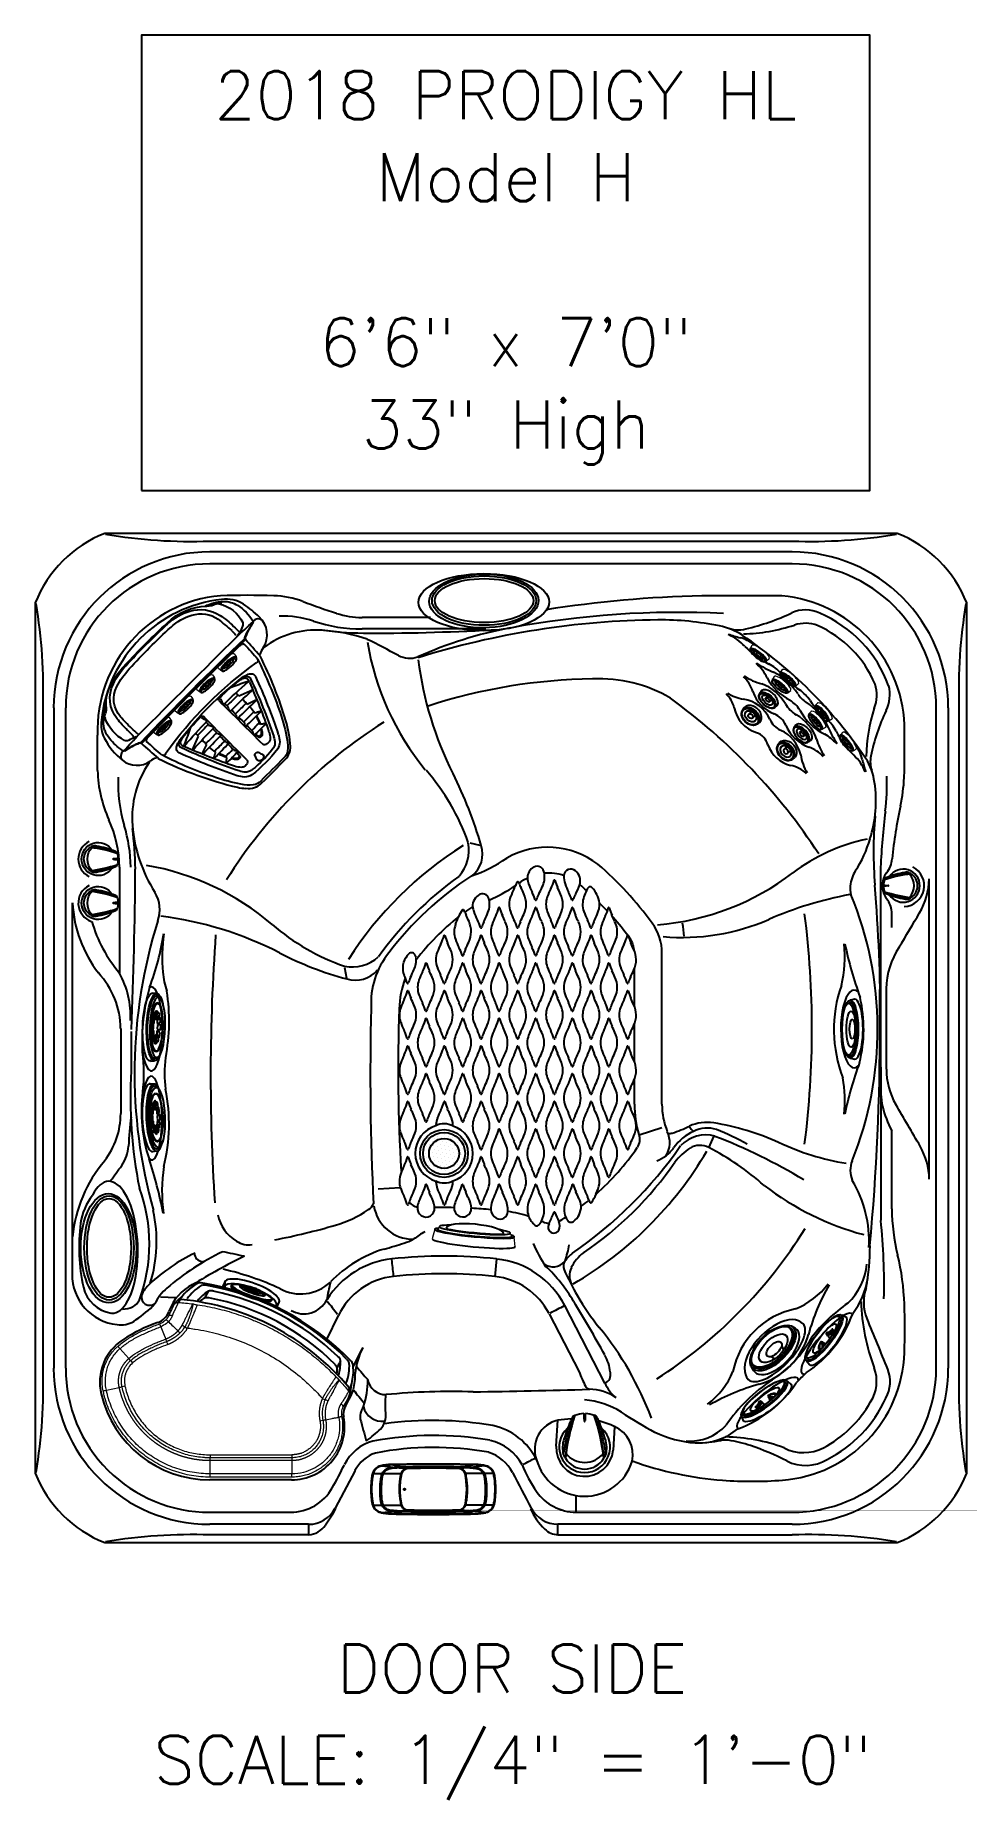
# Model space of a CAD drawing. Extents: x 0 to 78, y -21 to 126.
import ezdxf
from ezdxf.enums import TextEntityAlignment as Align

# ---------------------------------------------------------------- set-up
doc = ezdxf.new("R2010")
doc.units = 0
doc.header["$MEASUREMENT"] = 0
for name, color, linetype in [('1', 4, 'Continuous'), ('BDIM_CYAN', 4, 'Continuous'), ('DIM', 3, 'Continuous')]:
    doc.layers.add(name, color=color, linetype=linetype)
doc.styles.add('SIMPLEX', font='simplex')

msp = doc.modelspace()

# ---------------------------------------------------------------- texts
at = {"layer": 'DIM', "style": 'SIMPLEX'}
for s, p in [('2018 PRODIGY HL', (39.17, 118.58)), ('Model H', (39.17, 111.73)), ('6\'6" x 7\'0"', (39.17, 98.01)), ('33" High', (39.17, 91.15)), ('DOOR SIDE', (39.69, -12.48)), ('SCALE: 1/4" = 1\'-0"', (39.76, -20.08))]:
    msp.add_text(s, height=4, dxfattribs=at).set_placement(p, align=Align.CENTER)

# ---------------------------------------------------------------- blocks, each defined once
blk = doc.blocks.new('SHORT GRILL')
at = {"layer": '1', "color": 4, "linetype": 'Continuous'}
for centre, radius, start, end in [((-4.46, 0.35), 3.99, 115.3973, 147.5268), ((-5.96, 3.5), 0.5, 77.6802, 115.3973), ((-10.64, -17.92), 22.43, 40.972, 77.6802), ((-7.6, 2.51), 0.181, 86.5572, 132.8326), ((-10.58, -17.8), 20.71, 36.8579, 81.7042), ((-3.51, -0.99), 4.27, 120.0296, 126.4356), ((-5.57, 2.55), 0.176, 95.3544, 117.6211), ((-5.49, 1.41), 1.32, 80.8734, 94.1755), ((-9.96, -16.73), 20, 41.7755, 76.4546), ((4.46, -3.8), 0.625, 12.0097, 38.5356), ((0.71, -3.55), 4.37, 352.2061, 358.3656), ((3.09, -3.98), 3.31, 329.1733, 353.6839), ((5.92, -3.54), 0.5, 0.4578, 40.972), ((-0.44, -3.59), 6.87, 353.6839, 0.4578), ((5.84, -5.48), 0.18, 332.0158, 32.1351)]:
    blk.add_arc(centre, radius, start, end, dxfattribs=at)
at = {"layer": '1', "color": 3, "linetype": 'Continuous'}
for centre, radius, start, end in [((-4.14, 0.49), 3.7, 117.7966, 142.9488), ((-3.67, 0.32), 3.37, 118.7933, 139.8272), ((-5.77, 3.6), 0.188, 94.77, 117.7966), ((-5.66, 2.17), 1.62, 79.8388, 94.77), ((8663.64, -5431.32), 10231.58, 147.916428, 147.91972), ((-10.36, -17.41), 21.75, 41.5691, 76.7456), ((-5.19, 3), 0.289, 92.7608, 110.8678), ((-5.14, 2.03), 1.26, 77.6428, 92.7608), ((-10.05, -16.91), 20.81, 42.9455, 75.6164), ((4.48, -3.39), 0.973, 19.6763, 42.9455), ((21048.96, -11840.3), 24144.38, 150.641915, 150.64331), ((1.86, -3.04), 3.53, 339.2964, 359.2302), ((5.29, -3.09), 0.11, 359.2302, 15.9062), ((2.58, -3.43), 3.53, 334.593, 1.1482), ((4.96, -3.74), 1.22, 23.7359, 38.4759), ((5.75, -3.39), 0.36, 4.8166, 23.7359)]:
    blk.add_arc(centre, radius, start, end, dxfattribs=at)
blk = doc.blocks.new('lid2014prodigy')
at = {"layer": '1', "color": 3, "linetype": 'Continuous', "lineweight": 15}
for p, q in [((-6.84, 13.44), (-6.83, 13.43)), ((-5.5, 12.52), (-5.29, 12.39)), ((-10.91, 10.7), (-10.18, 9.87)), ((-7.02, 11.28), (-6.93, 11.05)), ((-10.03, 9.7), (-9.86, 9.51)), ((-12.04, 7.24), (-10.97, 7.47)), ((-10.49, 7.58), (-10.73, 7.52)), ((-12.31, 7.18), (-12.29, 7.19)), ((5.94, 6.54), (6.17, 6.45)), ((5.74, 4.69), (5.99, 4.74)), ((7.56, 5.03), (7.55, 5.02)), ((7.68, 5.87), (7.67, 5.88)), ((3.4, 1.37), (-3.4, 1.37)), ((-3.4, 0.27), (-3.4, 1.37)), ((-3.15, 0.27), (-3.4, 0.27)), ((-3.4, 0), (-3.4, 0.02)), ((3.4, 0.27), (-3.15, 0.27)), ((3.4, 1.37), (3.4, 0.27)), ((3.4, 0), (3.4, 0.02))]:
    blk.add_line(p, q, dxfattribs=at)
at = {"layer": '1', "color": 4, "linetype": 'Continuous', "lineweight": 15}
for p, q in [((-4.86, 14.36), (-4.84, 14.35)), ((-3.4, 1.86), (3.4, 1.86)), ((3.4, 0), (-3.4, 0))]:
    blk.add_line(p, q, dxfattribs=at)
at = {"layer": '1', "color": 4, "linetype": 'Continuous', "lineweight": 15, "flags": 128}
for points in [[(-6.84, 13.44), (-6.7, 13.73), (-6.63, 13.88), (-6.56, 14.03), (-6.49, 14.17), (-6.42, 14.32)], [(8.16, 6.73), (8, 6.45), (7.92, 6.3), (7.84, 6.16), (7.76, 6.01), (7.68, 5.87)]]:
    blk.add_lwpolyline(points, dxfattribs=at)
at = {"layer": '1', "color": 3, "linetype": 'Continuous', "lineweight": 15, "flags": 128}
for points in [[(-7.51, 12.53), (-7.28, 11.95), (-7.1, 11.5)], [(3.4, 1.86), (3.4, 1.73), (3.4, 1.61)]]:
    blk.add_lwpolyline(points, dxfattribs=at)
at = {"layer": '1', "color": 4, "linetype": 'Continuous', "lineweight": 15}
for points, knots in [([(-7.62, 12.77), (-7.53, 12.8), (-7.45, 12.84), (-7.36, 12.9), (-7.34, 12.91), (-7.3, 12.93), (-7.29, 12.94), (-7.23, 12.98), (-7.2, 13.01), (-7.13, 13.06), (-7.1, 13.09), (-7.04, 13.15), (-7.01, 13.18), (-6.97, 13.23), (-6.95, 13.25), (-6.93, 13.29), (-6.92, 13.3), (-6.88, 13.36), (-6.86, 13.4), (-6.84, 13.44)], [0, 0, 0, 0, 0.25, 0.25, 0.3125, 0.3125, 0.375, 0.375, 0.5, 0.5, 0.625, 0.625, 0.75, 0.75, 0.8125, 0.8125, 0.875, 0.875, 1, 1, 1, 1]), ([(-6.42, 14.32), (-6.4, 14.36), (-6.38, 14.39), (-6.34, 14.43), (-6.33, 14.44), (-6.3, 14.47), (-6.29, 14.48), (-6.26, 14.5), (-6.24, 14.51), (-6.21, 14.52), (-6.19, 14.53), (-6.15, 14.54), (-6.13, 14.54), (-6.1, 14.55), (-6.08, 14.55), (-6.06, 14.54)], [0, 0, 0, 0, 0.25, 0.25, 0.375, 0.375, 0.5, 0.5, 0.625, 0.625, 0.75, 0.75, 0.875, 0.875, 1, 1, 1, 1]), ([(-5.15, 12.67), (-5.15, 12.68), (-5.14, 12.7), (-5.13, 12.72), (-5.12, 12.75), (-5.11, 12.78), (-5.09, 12.8), (-5.08, 12.83), (-5.07, 12.85), (-5.06, 12.88), (-5.05, 12.9), (-5.04, 12.93), (-5.01, 12.99), (-4.97, 13.09), (-4.92, 13.23), (-4.86, 13.36), (-4.81, 13.48), (-4.76, 13.6), (-4.71, 13.74), (-4.65, 13.88), (-4.59, 14.03), (-4.54, 14.16), (-4.51, 14.24), (-4.49, 14.29), (-4.48, 14.32), (-4.47, 14.34), (-4.47, 14.35), (-4.46, 14.36)], [0, 0, 0, 0, 0.0118088, 0.0235787, 0.0353223, 0.047044, 0.0587484, 0.0704398, 0.0821226, 0.0937998, 0.1054722, 0.1171402, 0.1288044, 0.1931753, 0.2575707, 0.3219467, 0.3865529, 0.4511125, 0.515823, 0.6127695, 0.7099037, 0.8070927, 0.9043195, 0.9282649, 0.9521966, 0.976108, 1, 1, 1, 1]), ([(-4.46, 14.36), (-3.91, 14.28), (-3.37, 14.17), (-2.29, 13.92), (-1.76, 13.77), (-0.97, 13.51), (-0.71, 13.42), (-0.32, 13.28), (-0.19, 13.23), (0.07, 13.12), (0.19, 13.07), (0.83, 12.8), (1.33, 12.57), (2.3, 12.06), (2.78, 11.79), (3.7, 11.21), (4.15, 10.9), (4.81, 10.4), (5.03, 10.23), (5.35, 9.97), (5.46, 9.88), (5.67, 9.7), (5.77, 9.61), (6.29, 9.15), (6.69, 8.76), (7.07, 8.36)], [0, 0, 0, 0, 0.125, 0.125, 0.25, 0.25, 0.3125, 0.3125, 0.34375, 0.34375, 0.375, 0.375, 0.5, 0.5, 0.625, 0.625, 0.75, 0.75, 0.8125, 0.8125, 0.84375, 0.84375, 0.875, 0.875, 1, 1, 1, 1]), ([(-11.09, 10.89), (-10.84, 11.11), (-10.58, 11.31), (-10.23, 11.54), (-10.16, 11.58), (-10.02, 11.66), (-9.95, 11.71), (-9.73, 11.83), (-9.58, 11.91), (-9.29, 12.06), (-9.14, 12.13), (-8.84, 12.27), (-8.69, 12.33), (-8.23, 12.53), (-7.92, 12.65), (-7.62, 12.77)], [0, 0, 0, 0, 0.25, 0.25, 0.3125, 0.3125, 0.375, 0.375, 0.5, 0.5, 0.625, 0.625, 0.75, 0.75, 1, 1, 1, 1]), ([(-6.93, 11.05), (-6.92, 11.06), (-6.89, 11.07), (-6.86, 11.08), (-6.83, 11.1), (-6.79, 11.11), (-6.76, 11.13), (-6.73, 11.14), (-6.69, 11.16), (-6.66, 11.17), (-6.63, 11.19), (-6.59, 11.21), (-6.56, 11.22), (-6.53, 11.24), (-6.5, 11.26), (-6.46, 11.28), (-6.43, 11.3), (-6.4, 11.31), (-6.37, 11.33), (-6.34, 11.35), (-6.3, 11.37), (-6.27, 11.39), (-6.24, 11.41), (-6.21, 11.43), (-6.18, 11.45), (-6.15, 11.48), (-6.12, 11.5), (-6.09, 11.52), (-6.06, 11.54), (-6.03, 11.57), (-5.98, 11.61), (-5.9, 11.67), (-5.81, 11.75), (-5.75, 11.81), (-5.7, 11.86), (-5.66, 11.91), (-5.61, 11.96), (-5.57, 12.01), (-5.52, 12.06), (-5.48, 12.12), (-5.44, 12.17), (-5.4, 12.22), (-5.36, 12.28), (-5.33, 12.34), (-5.3, 12.37), (-5.29, 12.39)], [0, 0, 0, 0, 0.017069, 0.03415, 0.051242, 0.068345, 0.085459, 0.102582, 0.119715, 0.136857, 0.154008, 0.171168, 0.188336, 0.205514, 0.222699, 0.239893, 0.257096, 0.274307, 0.291527, 0.308755, 0.325993, 0.34324, 0.360497, 0.377764, 0.395041, 0.412329, 0.429629, 0.44694, 0.464264, 0.481601, 0.498952, 0.561539, 0.623918, 0.655382, 0.686836, 0.71828, 0.749714, 0.781137, 0.812546, 0.843926, 0.875262, 0.906539, 0.937746, 0.968893, 1, 1, 1, 1]), ([(-5.27, 12.43), (-5.26, 12.44), (-5.26, 12.46), (-5.24, 12.48), (-5.23, 12.5), (-5.22, 12.53), (-5.21, 12.55), (-5.2, 12.58), (-5.18, 12.6), (-5.17, 12.62), (-5.16, 12.65), (-5.15, 12.66), (-5.15, 12.67)], [0, 0, 0, 0, 0.1002635, 0.2005338, 0.3007339, 0.400787, 0.5006347, 0.60041, 0.7003594, 0.8006853, 0.900905, 1, 1, 1, 1]), ([(-12.31, 7.18), (-12.35, 7.35), (-12.37, 7.52), (-12.4, 7.86), (-12.4, 8.03), (-12.39, 8.24), (-12.39, 8.28), (-12.38, 8.37), (-12.38, 8.41), (-12.36, 8.54), (-12.35, 8.63), (-12.3, 8.88), (-12.26, 9.04), (-12.18, 9.28), (-12.15, 9.36), (-12.1, 9.48), (-12.09, 9.52), (-12.05, 9.6), (-12.03, 9.64), (-11.94, 9.83), (-11.86, 9.98), (-11.67, 10.26), (-11.57, 10.4), (-11.4, 10.59), (-11.34, 10.66), (-11.22, 10.78), (-11.16, 10.84), (-11.09, 10.89)], [0, 0, 0, 0, 0.125, 0.125, 0.25, 0.25, 0.28125, 0.28125, 0.3125, 0.3125, 0.375, 0.375, 0.5, 0.5, 0.5625, 0.5625, 0.59375, 0.59375, 0.625, 0.625, 0.75, 0.75, 0.875, 0.875, 0.9375, 0.9375, 1, 1, 1, 1]), ([(-6.93, 11.05), (-7.19, 10.95), (-7.44, 10.85), (-7.83, 10.69), (-7.96, 10.63), (-8.21, 10.52), (-8.33, 10.46), (-8.71, 10.28), (-8.95, 10.15), (-9.31, 9.93), (-9.42, 9.85), (-9.65, 9.69), (-9.76, 9.6), (-9.86, 9.51)], [2, 2, 2, 2, 6.434777, 6.434777, 8.648028, 8.648028, 10.857868, 10.857868, 15.273244, 15.273244, 17.473549, 17.473549, 19.666817, 19.666817, 19.666817, 19.666817]), ([(-9.86, 9.51), (-9.99, 9.39), (-10.11, 9.26), (-10.31, 8.96), (-10.38, 8.8), (-10.47, 8.54), (-10.49, 8.46), (-10.52, 8.28), (-10.53, 8.19), (-10.54, 7.93), (-10.53, 7.75), (-10.49, 7.58)], [2, 2, 2, 2, 4.722366, 4.722366, 7.44839, 7.44839, 8.808503, 8.808503, 10.162223, 10.162223, 12.868135, 12.868135, 12.868135, 12.868135]), ([(-10.49, 7.58), (-10.41, 7.18), (-10.28, 6.78), (-9.98, 6.02), (-9.79, 5.65), (-9.36, 4.96), (-9.12, 4.62), (-8.57, 4.01), (-8.28, 3.72), (-7.64, 3.21), (-7.3, 2.98), (-6.58, 2.58), (-6.2, 2.41), (-5.43, 2.13), (-5.03, 2.03), (-4.22, 1.89), (-3.81, 1.86), (-3.4, 1.86)], [2, 2, 2, 2, 8.386484, 8.386484, 14.77336, 14.77336, 21.160544, 21.160544, 27.548114, 27.548114, 33.936035, 33.936035, 40.324397, 40.324397, 46.713082, 46.713082, 53.102074, 53.102074, 53.102074, 53.102074]), ([(7.08, 8.36), (7.07, 8.35), (7.07, 8.35), (7.06, 8.34), (7.06, 8.33), (7.05, 8.32), (7.04, 8.31), (7.04, 8.3), (7.03, 8.29), (7.02, 8.28), (7.01, 8.26), (7.01, 8.25), (7, 8.24), (6.99, 8.23), (6.98, 8.21), (6.97, 8.2), (6.96, 8.19), (6.96, 8.17), (6.95, 8.16), (6.94, 8.15), (6.91, 8.11), (6.88, 8.05), (6.81, 7.96), (6.74, 7.84), (6.65, 7.7), (6.56, 7.57), (6.48, 7.44), (6.39, 7.3), (6.29, 7.14), (6.2, 6.99), (6.14, 6.9), (6.11, 6.86), (6.1, 6.83), (6.09, 6.81)], [0, 0, 0, 0, 0.012301, 0.024605, 0.036912, 0.049221, 0.061533, 0.073849, 0.086167, 0.098489, 0.110814, 0.123143, 0.135476, 0.147813, 0.160155, 0.172498, 0.18484, 0.19718, 0.209514, 0.221842, 0.23416, 0.298192, 0.362193, 0.447585, 0.532814, 0.617853, 0.681727, 0.745453, 0.841024, 0.936294, 0.957472, 0.978589, 1, 1, 1, 1]), ([(-3.4, 0), (-3.66, 0), (-3.92, 0.01), (-4.44, 0.05), (-4.69, 0.09), (-5.2, 0.17), (-5.45, 0.23), (-5.83, 0.33), (-5.95, 0.36), (-6.2, 0.44), (-6.32, 0.48), (-6.69, 0.61), (-6.92, 0.7), (-7.39, 0.92), (-7.62, 1.03), (-8.07, 1.28), (-8.29, 1.42), (-8.61, 1.63), (-8.72, 1.71), (-8.92, 1.86), (-9.03, 1.94), (-9.33, 2.18), (-9.71, 2.52), (-10.07, 2.89), (-10.41, 3.28), (-10.57, 3.48), (-10.76, 3.74), (-10.8, 3.79), (-10.88, 3.9), (-10.91, 3.95), (-11.02, 4.11), (-11.09, 4.22), (-11.29, 4.55), (-11.42, 4.77), (-11.65, 5.23), (-11.76, 5.46), (-11.95, 5.94), (-12.04, 6.18), (-12.15, 6.55), (-12.19, 6.68), (-12.25, 6.93), (-12.28, 7.06), (-12.31, 7.18)], [0, 0, 0, 0, 0.0625, 0.0625, 0.125, 0.125, 0.1875, 0.1875, 0.21875, 0.21875, 0.25, 0.25, 0.3125, 0.3125, 0.375, 0.375, 0.4375, 0.4375, 0.46875, 0.46875, 0.5, 0.5, 0.5625, 0.625, 0.625, 0.6875, 0.6875, 0.703125, 0.703125, 0.71875, 0.71875, 0.75, 0.75, 0.8125, 0.8125, 0.875, 0.875, 0.9375, 0.9375, 0.96875, 0.96875, 1, 1, 1, 1]), ([(5.94, 6.54), (5.94, 6.53), (5.93, 6.51), (5.92, 6.48), (5.9, 6.45), (5.89, 6.42), (5.88, 6.39), (5.87, 6.36), (5.86, 6.33), (5.85, 6.3), (5.84, 6.27), (5.83, 6.24), (5.82, 6.2), (5.81, 6.17), (5.8, 6.14), (5.79, 6.11), (5.78, 6.08), (5.78, 6.05), (5.77, 6.02), (5.76, 5.98), (5.75, 5.95), (5.75, 5.92), (5.74, 5.89), (5.74, 5.86), (5.73, 5.82), (5.72, 5.79), (5.72, 5.76), (5.71, 5.73), (5.71, 5.69), (5.71, 5.66), (5.7, 5.6), (5.69, 5.51), (5.69, 5.39), (5.69, 5.28), (5.69, 5.17), (5.69, 5.09), (5.7, 5.02), (5.7, 4.96), (5.71, 4.89), (5.72, 4.82), (5.73, 4.76), (5.74, 4.71), (5.74, 4.69)], [0, 0, 0, 0, 0.017244, 0.034485, 0.051724, 0.068962, 0.0862, 0.103439, 0.12068, 0.137924, 0.155173, 0.172425, 0.18968, 0.206937, 0.224195, 0.241453, 0.258709, 0.275964, 0.293217, 0.310466, 0.327711, 0.344953, 0.362191, 0.379424, 0.396653, 0.413876, 0.431094, 0.448306, 0.465513, 0.482714, 0.499911, 0.562476, 0.624989, 0.687458, 0.749892, 0.785578, 0.821268, 0.856967, 0.892684, 0.928424, 0.964194, 1, 1, 1, 1]), ([(6.09, 6.81), (6.08, 6.8), (6.07, 6.79), (6.06, 6.77), (6.05, 6.74), (6.03, 6.72), (6.02, 6.7), (6.01, 6.67), (6, 6.65), (5.98, 6.62), (5.97, 6.6), (5.96, 6.58), (5.96, 6.58)], [0, 0, 0, 0, 0.099382, 0.198977, 0.298757, 0.398694, 0.49876, 0.598926, 0.699163, 0.799441, 0.899731, 1, 1, 1, 1]), ([(8.14, 7.15), (8.15, 7.13), (8.16, 7.12), (8.18, 7.08), (8.19, 7.07), (8.2, 7.04), (8.2, 7.03), (8.2, 7.01), (8.21, 7), (8.21, 6.98), (8.21, 6.96), (8.22, 6.93), (8.22, 6.92), (8.22, 6.9), (8.21, 6.89), (8.21, 6.87), (8.21, 6.85), (8.2, 6.81), (8.19, 6.79), (8.18, 6.76), (8.17, 6.74), (8.16, 6.73)], [0, 0, 0, 0, 0.125, 0.125, 0.25, 0.25, 0.3125, 0.3125, 0.375, 0.375, 0.5, 0.5, 0.5625, 0.5625, 0.625, 0.625, 0.75, 0.75, 0.875, 0.875, 1, 1, 1, 1]), ([(7.56, 5.03), (7.59, 4.87), (7.61, 4.72), (7.64, 4.41), (7.64, 4.26), (7.63, 4.02), (7.63, 3.95), (7.62, 3.83), (7.61, 3.79), (7.61, 3.71), (7.6, 3.68), (7.57, 3.48), (7.54, 3.33), (7.47, 3.03), (7.42, 2.88), (7.35, 2.7), (7.34, 2.66), (7.31, 2.59), (7.29, 2.56), (7.24, 2.45), (7.21, 2.38), (7.11, 2.17), (7.03, 2.04), (6.9, 1.84), (6.86, 1.78), (6.79, 1.69), (6.76, 1.66), (6.71, 1.59), (6.69, 1.56), (6.57, 1.41), (6.46, 1.3), (6.24, 1.09), (6.12, 0.98), (5.94, 0.84), (5.88, 0.8), (5.78, 0.73), (5.75, 0.71), (5.68, 0.67), (5.65, 0.65), (5.48, 0.54), (5.35, 0.47), (5.07, 0.34), (4.93, 0.28), (4.71, 0.2), (4.63, 0.18), (4.48, 0.14), (4.41, 0.12), (4.26, 0.09), (4.18, 0.07), (4.03, 0.05), (3.95, 0.03), (3.72, 0.01), (3.56, 0), (3.4, 0)], [0, 0, 0, 0, 0.0625, 0.0625, 0.125, 0.125, 0.15625, 0.15625, 0.171875, 0.171875, 0.1875, 0.1875, 0.25, 0.25, 0.3125, 0.3125, 0.328125, 0.328125, 0.34375, 0.34375, 0.375, 0.375, 0.4375, 0.4375, 0.46875, 0.46875, 0.484375, 0.484375, 0.5, 0.5, 0.5625, 0.5625, 0.625, 0.625, 0.65625, 0.65625, 0.671875, 0.671875, 0.6875, 0.6875, 0.75, 0.75, 0.8125, 0.8125, 0.84375, 0.84375, 0.875, 0.875, 0.90625, 0.90625, 0.9375, 0.9375, 1, 1, 1, 1]), ([(5.74, 4.69), (5.75, 4.68), (5.75, 4.66), (5.75, 4.63), (5.76, 4.6), (5.76, 4.57), (5.77, 4.55), (5.77, 4.52), (5.77, 4.49), (5.78, 4.46), (5.78, 4.43), (5.78, 4.4), (5.78, 4.37), (5.78, 4.34), (5.79, 4.31), (5.79, 4.28), (5.79, 4.25), (5.79, 4.23), (5.79, 4.2), (5.79, 4.17), (5.78, 4.14), (5.78, 4.11), (5.78, 4.08), (5.78, 4.05), (5.78, 4.02), (5.77, 4), (5.77, 3.97), (5.77, 3.94), (5.76, 3.91), (5.76, 3.88), (5.75, 3.85), (5.75, 3.82), (5.74, 3.8), (5.74, 3.77), (5.73, 3.74), (5.73, 3.71), (5.72, 3.68), (5.71, 3.66), (5.71, 3.63), (5.7, 3.6), (5.69, 3.57), (5.68, 3.54), (5.67, 3.52), (5.66, 3.49), (5.66, 3.46), (5.65, 3.43), (5.64, 3.41), (5.63, 3.38), (5.61, 3.35), (5.6, 3.33), (5.59, 3.3), (5.58, 3.27), (5.57, 3.25), (5.56, 3.22), (5.54, 3.2), (5.53, 3.17), (5.52, 3.14), (5.51, 3.12), (5.49, 3.09), (5.46, 3.05), (5.42, 2.98), (5.37, 2.89), (5.3, 2.8), (5.2, 2.67), (5.03, 2.49), (4.78, 2.29), (4.51, 2.12), (4.3, 2.03), (4.17, 1.98), (4.11, 1.96), (4.05, 1.95), (3.99, 1.93), (3.94, 1.92), (3.88, 1.91), (3.82, 1.9), (3.76, 1.89), (3.7, 1.88), (3.64, 1.87), (3.58, 1.87), (3.52, 1.86), (3.46, 1.86), (3.42, 1.86), (3.4, 1.86)], [0, 0, 0, 0, 0.006912, 0.013836, 0.020772, 0.027716, 0.034668, 0.041625, 0.048584, 0.055546, 0.062506, 0.069464, 0.076417, 0.083364, 0.090303, 0.097232, 0.104154, 0.11107, 0.117981, 0.124887, 0.13179, 0.138689, 0.145585, 0.152477, 0.159366, 0.166252, 0.173136, 0.180016, 0.186893, 0.193769, 0.200642, 0.207514, 0.214385, 0.221255, 0.228126, 0.234997, 0.241869, 0.248742, 0.255617, 0.262495, 0.269374, 0.276256, 0.283138, 0.290023, 0.296908, 0.303795, 0.310683, 0.317572, 0.324461, 0.331352, 0.338242, 0.345134, 0.352025, 0.358917, 0.365809, 0.372701, 0.379593, 0.386486, 0.393379, 0.400273, 0.425353, 0.450454, 0.475517, 0.500526, 0.575802, 0.650778, 0.725825, 0.801033, 0.815228, 0.829417, 0.843601, 0.857786, 0.871973, 0.886165, 0.900368, 0.914583, 0.928815, 0.943067, 0.957327, 0.971581, 0.98581, 1, 1, 1, 1]), ([(7.68, 5.87), (7.66, 5.84), (7.65, 5.81), (7.62, 5.74), (7.61, 5.71), (7.58, 5.64), (7.57, 5.6), (7.56, 5.53), (7.55, 5.5), (7.54, 5.39), (7.54, 5.32), (7.54, 5.17), (7.55, 5.1), (7.56, 5.03)], [0, 0, 0, 0, 0.125, 0.125, 0.25, 0.25, 0.375, 0.375, 0.5, 0.5, 0.75, 0.75, 1, 1, 1, 1])]:
    blk.add_open_spline(points, degree=3, knots=knots, dxfattribs=at)
at = {"layer": '1', "color": 3, "linetype": 'Continuous', "lineweight": 15}
for points, knots in [([(-6.56, 13.44), (-6.56, 13.43), (-6.57, 13.42), (-6.57, 13.4), (-6.58, 13.38), (-6.59, 13.37), (-6.6, 13.35), (-6.6, 13.33), (-6.62, 13.3), (-6.64, 13.25), (-6.67, 13.2), (-6.7, 13.16), (-6.71, 13.14), (-6.73, 13.11), (-6.75, 13.08), (-6.77, 13.05), (-6.8, 13.03), (-6.82, 13), (-6.85, 12.97), (-6.86, 12.95), (-6.87, 12.95)], [0, 0, 0, 0, 0.0353667, 0.0709088, 0.1061136, 0.1397776, 0.173996, 0.2079247, 0.2417428, 0.3606706, 0.4810133, 0.5359724, 0.5914816, 0.6476004, 0.7043931, 0.761934, 0.8203048, 0.8795073, 0.9394378, 1, 1, 1, 1]), ([(-6.5, 13.59), (-6.5, 13.58), (-6.5, 13.57), (-6.51, 13.55), (-6.52, 13.53), (-6.53, 13.51), (-6.54, 13.48), (-6.55, 13.46), (-6.56, 13.45), (-6.56, 13.44)], [0, 0, 0, 0, 0.143961, 0.287115, 0.429632, 0.571819, 0.714038, 0.856646, 1, 1, 1, 1]), ([(-6.06, 14.54), (-6.06, 14.54), (-6.06, 14.54), (-6.07, 14.53), (-6.07, 14.52), (-6.07, 14.51), (-6.08, 14.5), (-6.08, 14.49), (-6.09, 14.48), (-6.09, 14.47), (-6.1, 14.46), (-6.1, 14.45), (-6.11, 14.44), (-6.11, 14.43), (-6.12, 14.42), (-6.12, 14.4), (-6.13, 14.39), (-6.13, 14.38), (-6.14, 14.37), (-6.15, 14.36), (-6.15, 14.34), (-6.16, 14.33), (-6.16, 14.32), (-6.17, 14.31), (-6.18, 14.29), (-6.18, 14.28), (-6.19, 14.27), (-6.2, 14.25), (-6.2, 14.24), (-6.21, 14.22), (-6.22, 14.21), (-6.22, 14.19), (-6.23, 14.18), (-6.24, 14.17), (-6.24, 14.15), (-6.25, 14.13), (-6.26, 14.12), (-6.26, 14.1), (-6.27, 14.09), (-6.28, 14.07), (-6.29, 14.06), (-6.29, 14.04), (-6.3, 14.02), (-6.31, 14.01), (-6.32, 13.99), (-6.32, 13.97), (-6.33, 13.96), (-6.34, 13.93), (-6.36, 13.9), (-6.38, 13.86), (-6.4, 13.82), (-6.42, 13.77), (-6.44, 13.73), (-6.46, 13.68), (-6.48, 13.64), (-6.49, 13.61), (-6.5, 13.59)], [0, 0, 0, 0, 0.015957, 0.031884, 0.04778, 0.063642, 0.079468, 0.095255, 0.111001, 0.126701, 0.142362, 0.158002, 0.173623, 0.189226, 0.20481, 0.220374, 0.235919, 0.251443, 0.266945, 0.282427, 0.297885, 0.31332, 0.328732, 0.344122, 0.359492, 0.374841, 0.390172, 0.405484, 0.420779, 0.436058, 0.451326, 0.466592, 0.481863, 0.497141, 0.512425, 0.527714, 0.543008, 0.558305, 0.573606, 0.588909, 0.604214, 0.61952, 0.634825, 0.65013, 0.665433, 0.680736, 0.696038, 0.711343, 0.747367, 0.783423, 0.81953, 0.855701, 0.891901, 0.928063, 0.964118, 1, 1, 1, 1]), ([(-5.73, 12.66), (-5.72, 12.67), (-5.72, 12.68), (-5.71, 12.69), (-5.7, 12.71), (-5.69, 12.72), (-5.68, 12.74), (-5.67, 12.75), (-5.67, 12.77), (-5.66, 12.79), (-5.65, 12.8), (-5.64, 12.82), (-5.63, 12.83), (-5.62, 12.85), (-5.62, 12.86), (-5.61, 12.88), (-5.6, 12.9), (-5.59, 12.91), (-5.58, 12.93), (-5.56, 12.98), (-5.51, 13.08), (-5.44, 13.22), (-5.38, 13.35), (-5.33, 13.45), (-5.29, 13.54), (-5.24, 13.63), (-5.17, 13.76), (-5.1, 13.9), (-5.05, 14.01), (-5.01, 14.08), (-4.99, 14.12), (-4.97, 14.15), (-4.95, 14.18), (-4.94, 14.21), (-4.92, 14.24), (-4.91, 14.26), (-4.9, 14.29), (-4.89, 14.31), (-4.87, 14.34), (-4.87, 14.35), (-4.86, 14.36)], [0, 0, 0, 0, 0.006636, 0.013942, 0.021177, 0.028257, 0.035315, 0.042447, 0.049577, 0.056695, 0.0638, 0.070895, 0.077979, 0.085053, 0.092118, 0.099174, 0.106222, 0.113261, 0.120294, 0.12732, 0.190582, 0.253772, 0.317038, 0.380329, 0.41191, 0.443473, 0.537365, 0.630923, 0.692909, 0.754823, 0.779524, 0.804185, 0.828805, 0.853384, 0.87792, 0.902409, 0.926848, 0.951254, 0.975638, 1, 1, 1, 1]), ([(-4.84, 14.35), (-4.84, 14.35), (-4.84, 14.34), (-4.84, 14.33), (-4.85, 14.31), (-4.85, 14.3), (-4.85, 14.28), (-4.86, 14.27), (-4.86, 14.25), (-4.86, 14.24), (-4.87, 14.22), (-4.87, 14.21), (-4.87, 14.19), (-4.88, 14.17), (-4.88, 14.15), (-4.89, 14.14), (-4.89, 14.12), (-4.9, 14.1), (-4.9, 14.08), (-4.91, 14.03), (-4.93, 13.96), (-4.95, 13.87), (-4.98, 13.77), (-5.01, 13.68), (-5.04, 13.58), (-5.08, 13.48), (-5.11, 13.38), (-5.15, 13.28), (-5.18, 13.19), (-5.22, 13.1), (-5.25, 13.02), (-5.29, 12.93), (-5.33, 12.84), (-5.37, 12.76), (-5.4, 12.69), (-5.43, 12.63), (-5.45, 12.59), (-5.47, 12.56), (-5.49, 12.53), (-5.5, 12.52)], [0, 0, 0, 0, 0.013448, 0.026917, 0.040408, 0.05392, 0.067452, 0.081003, 0.094573, 0.10816, 0.121765, 0.135387, 0.149026, 0.162683, 0.176356, 0.190046, 0.20375, 0.217467, 0.231193, 0.244929, 0.30702, 0.369142, 0.418987, 0.468881, 0.518821, 0.568697, 0.618392, 0.659682, 0.701001, 0.742461, 0.780086, 0.818002, 0.856227, 0.894821, 0.933828, 0.950258, 0.966763, 0.983344, 1, 1, 1, 1]), ([(-10.91, 10.7), (-10.83, 10.77), (-10.66, 10.91), (-10.4, 11.1), (-9.95, 11.41), (-9.29, 11.77), (-8.41, 12.17), (-7.81, 12.41), (-7.51, 12.53)], [2, 2, 2, 2, 4.53981, 7.079836, 9.61943, 17.240157, 24.867073, 32.512014, 32.512014, 32.512014, 32.512014]), ([(-7.62, 12.77), (-7.61, 12.77), (-7.61, 12.77), (-7.61, 12.76), (-7.61, 12.76), (-7.61, 12.76), (-7.61, 12.75)], [1.0035256, 1.0035256, 1.0035256, 1.0035256, 1.1154739, 1.7142292, 1.7142292, 1.8276937, 1.8276937, 1.8276937, 1.8276937]), ([(-7.61, 12.75), (-7.61, 12.75), (-7.61, 12.75), (-7.61, 12.75), (-7.6, 12.74), (-7.58, 12.7), (-7.55, 12.62), (-7.52, 12.56), (-7.51, 12.53)], [0, 0, 0, 0, 0.05887, 0.125, 0.25, 0.5, 0.75, 1, 1, 1, 1]), ([(-6.87, 12.95), (-6.89, 12.93), (-6.92, 12.89), (-6.98, 12.84), (-7.16, 12.7), (-7.35, 12.59), (-7.51, 12.53)], [0, 0, 0, 0, 0.0792833, 0.1564121, 0.2483239, 0.8351456, 0.8351456, 0.8351456, 0.8351456]), ([(-7.1, 11.5), (-7.09, 11.51), (-7.07, 11.52), (-7.04, 11.53), (-7.01, 11.54), (-6.98, 11.56), (-6.95, 11.57), (-6.92, 11.58), (-6.89, 11.6), (-6.85, 11.61), (-6.82, 11.63), (-6.79, 11.65), (-6.76, 11.66), (-6.73, 11.68), (-6.7, 11.7), (-6.67, 11.71), (-6.64, 11.73), (-6.61, 11.75), (-6.58, 11.77), (-6.55, 11.79), (-6.52, 11.81), (-6.49, 11.83), (-6.46, 11.85), (-6.43, 11.87), (-6.41, 11.89), (-6.38, 11.91), (-6.35, 11.93), (-6.32, 11.96), (-6.29, 11.98), (-6.26, 12), (-6.24, 12.03), (-6.21, 12.05), (-6.18, 12.07), (-6.16, 12.1), (-6.13, 12.12), (-6.11, 12.15), (-6.09, 12.16), (-6.08, 12.17)], [0, 0, 0, 0, 0.02759, 0.055253, 0.082988, 0.110793, 0.138668, 0.166613, 0.194625, 0.222705, 0.250852, 0.279065, 0.307345, 0.335691, 0.364102, 0.392579, 0.421122, 0.44973, 0.478405, 0.507147, 0.535955, 0.564832, 0.593777, 0.622791, 0.651876, 0.681033, 0.710262, 0.739565, 0.768925, 0.798278, 0.827555, 0.856689, 0.885635, 0.914413, 0.943051, 0.971578, 1, 1, 1, 1]), ([(-5.91, 12), (-5.92, 11.99), (-5.93, 11.98), (-5.96, 11.95), (-5.98, 11.93), (-6.01, 11.91), (-6.03, 11.88), (-6.06, 11.86), (-6.08, 11.84), (-6.11, 11.82), (-6.13, 11.8), (-6.16, 11.78), (-6.19, 11.75), (-6.22, 11.73), (-6.24, 11.71), (-6.27, 11.69), (-6.3, 11.67), (-6.33, 11.65), (-6.35, 11.63), (-6.38, 11.62), (-6.41, 11.6), (-6.44, 11.58), (-6.47, 11.56), (-6.49, 11.54), (-6.52, 11.53), (-6.55, 11.51), (-6.58, 11.49), (-6.61, 11.48), (-6.64, 11.46), (-6.67, 11.45), (-6.7, 11.43), (-6.72, 11.42), (-6.75, 11.4), (-6.78, 11.39), (-6.81, 11.37), (-6.84, 11.36), (-6.87, 11.35), (-6.9, 11.33), (-6.93, 11.32), (-6.96, 11.31), (-6.99, 11.3), (-7.01, 11.29), (-7.02, 11.28)], [0, 0, 0, 0, 0.025077, 0.050217, 0.075425, 0.100714, 0.126102, 0.151605, 0.177226, 0.202929, 0.228673, 0.254414, 0.280112, 0.305746, 0.331316, 0.356824, 0.38227, 0.407656, 0.432983, 0.458252, 0.483462, 0.508616, 0.533713, 0.558754, 0.58374, 0.608671, 0.633546, 0.658366, 0.683132, 0.707843, 0.732499, 0.757101, 0.781646, 0.806137, 0.830571, 0.854949, 0.87927, 0.903534, 0.927739, 0.951886, 0.975973, 1, 1, 1, 1]), ([(-6.08, 12.17), (-6.08, 12.18), (-6.06, 12.19), (-6.04, 12.21), (-6.02, 12.24), (-6, 12.26), (-5.99, 12.28), (-5.97, 12.3), (-5.95, 12.32), (-5.93, 12.35), (-5.91, 12.37), (-5.9, 12.39), (-5.88, 12.42), (-5.86, 12.44), (-5.85, 12.46), (-5.83, 12.49), (-5.81, 12.51), (-5.8, 12.54), (-5.78, 12.56), (-5.77, 12.58), (-5.75, 12.61), (-5.74, 12.64), (-5.73, 12.65), (-5.73, 12.66)], [0, 0, 0, 0, 0.047692, 0.095272, 0.142786, 0.190277, 0.237791, 0.285359, 0.332973, 0.380613, 0.428261, 0.475896, 0.523499, 0.57105, 0.618539, 0.665992, 0.713445, 0.76093, 0.80848, 0.856129, 0.90391, 0.951856, 1, 1, 1, 1]), ([(-6.08, 12.17), (-6.07, 12.16), (-6.04, 12.13), (-5.98, 12.07), (-5.93, 12.02), (-5.91, 12)], [0, 0, 0, 0, 0.25, 0.5, 1, 1, 1, 1]), ([(-5.91, 12), (-5.83, 12.08), (-5.68, 12.24), (-5.55, 12.43), (-5.5, 12.52)], [2, 2, 2, 2, 8.735108, 15.468877, 15.468877, 15.468877, 15.468877]), ([(-5.73, 12.66), (-5.72, 12.66), (-5.71, 12.65), (-5.7, 12.64), (-5.68, 12.64), (-5.65, 12.62), (-5.59, 12.58), (-5.53, 12.54), (-5.5, 12.52)], [0, 0, 0, 0, 0.06613, 0.125, 0.19113, 0.25, 0.5, 1, 1, 1, 1]), ([(-5.22, 12.41), (-5.05, 12.39), (-4.88, 12.36), (-4.69, 12.33), (-4.67, 12.33), (-4, 12.23), (-3.37, 12.1), (-2.12, 11.76), (-1.5, 11.56), (-0.3, 11.09), (0.3, 10.83), (1.44, 10.23), (2, 9.9), (3.08, 9.18), (3.6, 8.79), (4.34, 8.16), (4.58, 7.95), (4.93, 7.61), (5.05, 7.5), (5.28, 7.27), (5.39, 7.16), (5.52, 7.02), (5.54, 7), (5.65, 6.89), (5.74, 6.79), (5.86, 6.66), (5.89, 6.63), (5.91, 6.6)], [2.551811, 2.551811, 2.551811, 2.551811, 2.737919, 2.737919, 2.764476, 2.764476, 3.474329, 3.474329, 4.184177, 4.184177, 4.894022, 4.894022, 5.603812, 5.603812, 6.313602, 6.313602, 6.668483, 6.668483, 6.845929, 6.845929, 7.023345, 7.023345, 7.050351, 7.050351, 7.200845, 7.200845, 7.243556, 7.243556, 7.243556, 7.243556]), ([(-12.04, 7.24), (-12.08, 7.4), (-12.12, 7.71), (-12.13, 8.19), (-12.07, 8.66), (-11.96, 9.13), (-11.78, 9.57), (-11.54, 9.98), (-11.25, 10.37), (-11.03, 10.59), (-10.91, 10.7)], [2, 2, 2, 2, 5.643094, 9.285029, 12.927233, 16.569248, 20.210953, 23.852378, 27.493184, 31.134212, 31.134212, 31.134212, 31.134212]), ([(-11.09, 10.89), (-11.09, 10.89), (-11.09, 10.89), (-11.09, 10.89), (-11.08, 10.88), (-11.08, 10.88), (-11.08, 10.88), (-11.08, 10.88)], [0.4982986, 0.4982986, 0.4982986, 0.4982986, 0.5744629, 0.7219153, 0.8920477, 0.8920477, 0.9374081, 0.9374081, 0.9374081, 0.9374081]), ([(-11.08, 10.88), (-11.08, 10.88), (-11.08, 10.88), (-11.08, 10.88), (-11.06, 10.87), (-11.03, 10.83), (-10.98, 10.77), (-10.93, 10.72), (-10.91, 10.7)], [0, 0, 0, 0, 0.05887, 0.125, 0.25, 0.5, 0.75, 1, 1, 1, 1]), ([(-10.18, 9.87), (-9.96, 10.07), (-9.61, 10.32), (-9.1, 10.61), (-8.59, 10.88), (-8.05, 11.12), (-7.51, 11.34), (-7.25, 11.45), (-7.1, 11.5)], [0, 0, 0, 0, 0.734293, 1.080115, 1.468586, 2.202878, 2.548701, 2.937171, 2.937171, 2.937171, 2.937171]), ([(-7.02, 11.28), (-7.16, 11.23), (-7.56, 11.07), (-8.04, 10.87), (-8.42, 10.69), (-8.61, 10.6), (-8.81, 10.5), (-9, 10.4), (-9.43, 10.16), (-9.77, 9.92), (-10.03, 9.7)], [0.42433, 0.42433, 0.42433, 0.42433, 1.54677, 3.668421, 4.18544, 4.667633, 5.242247, 5.790073, 6.307092, 8.910937, 8.910937, 8.910937, 8.910937]), ([(-7.1, 11.5), (-7.09, 11.46), (-7.06, 11.39), (-7.03, 11.32), (-7.02, 11.28)], [0, 0, 0, 0, 0.500003, 1.000005, 1.000005, 1.000005, 1.000005]), ([(-10.97, 7.47), (-10.97, 7.48), (-10.98, 7.5), (-10.98, 7.53), (-10.99, 7.57), (-10.99, 7.6), (-11, 7.63), (-11, 7.66), (-11.01, 7.69), (-11.01, 7.72), (-11.01, 7.75), (-11.02, 7.78), (-11.02, 7.81), (-11.02, 7.85), (-11.02, 7.88), (-11.02, 7.91), (-11.02, 7.94), (-11.03, 7.97), (-11.03, 8), (-11.03, 8.03), (-11.02, 8.06), (-11.02, 8.1), (-11.02, 8.13), (-11.02, 8.16), (-11.02, 8.19), (-11.02, 8.22), (-11.01, 8.25), (-11.01, 8.28), (-11.01, 8.31), (-11, 8.34), (-11, 8.38), (-10.99, 8.41), (-10.99, 8.44), (-10.98, 8.47), (-10.97, 8.5), (-10.97, 8.53), (-10.96, 8.56), (-10.95, 8.59), (-10.95, 8.62), (-10.94, 8.65), (-10.93, 8.68), (-10.92, 8.71), (-10.91, 8.74), (-10.9, 8.77), (-10.89, 8.8), (-10.88, 8.83), (-10.87, 8.86), (-10.86, 8.89), (-10.85, 8.91), (-10.84, 8.94), (-10.83, 8.97), (-10.82, 9), (-10.8, 9.03), (-10.79, 9.06), (-10.78, 9.08), (-10.76, 9.11), (-10.75, 9.14), (-10.74, 9.17), (-10.72, 9.19), (-10.71, 9.22), (-10.69, 9.25), (-10.67, 9.28), (-10.66, 9.3), (-10.64, 9.33), (-10.63, 9.35), (-10.61, 9.38), (-10.59, 9.41), (-10.57, 9.43), (-10.56, 9.46), (-10.54, 9.48), (-10.52, 9.51), (-10.5, 9.53), (-10.48, 9.56), (-10.46, 9.58), (-10.44, 9.6), (-10.42, 9.63), (-10.4, 9.65), (-10.38, 9.67), (-10.36, 9.7), (-10.34, 9.72), (-10.32, 9.74), (-10.29, 9.76), (-10.27, 9.79), (-10.25, 9.81), (-10.23, 9.83), (-10.2, 9.85), (-10.19, 9.87), (-10.18, 9.87)], [0, 0, 0, 0, 0.01189, 0.023771, 0.035642, 0.047505, 0.05936, 0.071207, 0.083047, 0.094881, 0.106709, 0.118532, 0.13035, 0.142164, 0.153975, 0.165782, 0.177587, 0.18939, 0.201191, 0.212992, 0.224792, 0.236592, 0.248393, 0.260195, 0.271999, 0.283805, 0.295614, 0.307426, 0.319242, 0.331059, 0.342874, 0.354686, 0.36649, 0.378286, 0.390071, 0.401847, 0.413614, 0.425373, 0.437123, 0.448866, 0.460601, 0.47233, 0.484052, 0.495768, 0.507479, 0.519184, 0.530885, 0.542581, 0.554273, 0.565962, 0.577647, 0.58933, 0.601009, 0.612687, 0.624363, 0.636037, 0.647711, 0.659384, 0.671058, 0.682732, 0.694408, 0.706085, 0.717765, 0.729448, 0.741133, 0.752823, 0.764517, 0.776216, 0.787921, 0.79963, 0.811346, 0.823069, 0.834798, 0.846534, 0.858279, 0.870032, 0.881793, 0.893564, 0.905344, 0.917135, 0.928936, 0.940749, 0.952573, 0.96441, 0.97626, 0.988123, 1, 1, 1, 1]), ([(-10.73, 7.52), (-10.76, 7.62), (-10.78, 7.82), (-10.79, 8.12), (-10.76, 8.42), (-10.68, 8.71), (-10.57, 8.99), (-10.42, 9.25), (-10.24, 9.49), (-10.1, 9.63), (-10.03, 9.7)], [2, 2, 2, 2, 9.670015, 17.340549, 25.011415, 32.682058, 40.351931, 48.021037, 55.689558, 63.360528, 63.360528, 63.360528, 63.360528]), ([(-3.4, 1.37), (-3.42, 1.37), (-3.46, 1.37), (-3.52, 1.37), (-3.57, 1.37), (-3.63, 1.38), (-3.69, 1.38), (-3.74, 1.38), (-3.8, 1.38), (-3.86, 1.39), (-3.91, 1.39), (-3.97, 1.39), (-4.03, 1.4), (-4.08, 1.4), (-4.14, 1.41), (-4.2, 1.41), (-4.25, 1.42), (-4.31, 1.43), (-4.37, 1.43), (-4.42, 1.44), (-4.48, 1.45), (-4.54, 1.46), (-4.59, 1.46), (-4.65, 1.47), (-4.7, 1.48), (-4.76, 1.49), (-4.82, 1.5), (-4.87, 1.51), (-4.93, 1.52), (-4.98, 1.54), (-5.04, 1.55), (-5.09, 1.56), (-5.15, 1.57), (-5.2, 1.58), (-5.26, 1.6), (-5.32, 1.61), (-5.37, 1.63), (-5.43, 1.64), (-5.48, 1.66), (-5.53, 1.67), (-5.59, 1.69), (-5.64, 1.7), (-5.7, 1.72), (-5.75, 1.74), (-5.81, 1.75), (-5.86, 1.77), (-5.91, 1.79), (-5.97, 1.81), (-6.02, 1.83), (-6.08, 1.85), (-6.13, 1.87), (-6.18, 1.89), (-6.24, 1.91), (-6.29, 1.93), (-6.34, 1.95), (-6.39, 1.97), (-6.45, 2), (-6.5, 2.02), (-6.55, 2.04), (-6.6, 2.06), (-6.65, 2.09), (-6.71, 2.11), (-6.76, 2.14), (-6.81, 2.16), (-6.86, 2.19), (-6.91, 2.21), (-6.96, 2.24), (-7.01, 2.26), (-7.06, 2.29), (-7.11, 2.32), (-7.16, 2.35), (-7.21, 2.37), (-7.26, 2.4), (-7.31, 2.43), (-7.36, 2.46), (-7.41, 2.49), (-7.46, 2.52), (-7.51, 2.55), (-7.55, 2.58), (-7.6, 2.61), (-7.65, 2.64), (-7.7, 2.67), (-7.74, 2.7), (-7.79, 2.74), (-7.84, 2.77), (-7.88, 2.8), (-7.93, 2.83), (-7.98, 2.87), (-8.02, 2.9), (-8.07, 2.94), (-8.11, 2.97), (-8.16, 3.01), (-8.2, 3.04), (-8.25, 3.08), (-8.29, 3.11), (-8.34, 3.15), (-8.38, 3.18), (-8.42, 3.22), (-8.47, 3.26), (-8.51, 3.3), (-8.55, 3.33), (-8.6, 3.37), (-8.64, 3.41), (-8.68, 3.45), (-8.72, 3.49), (-8.76, 3.53), (-8.8, 3.57), (-8.85, 3.61), (-8.89, 3.65), (-8.93, 3.69), (-8.97, 3.73), (-9.01, 3.77), (-9.04, 3.81), (-9.08, 3.85), (-9.12, 3.9), (-9.16, 3.94), (-9.2, 3.98), (-9.24, 4.02), (-9.27, 4.07), (-9.31, 4.11), (-9.35, 4.15), (-9.38, 4.2), (-9.42, 4.24), (-9.46, 4.29), (-9.49, 4.33), (-9.53, 4.38), (-9.56, 4.42), (-9.6, 4.47), (-9.63, 4.51), (-9.66, 4.56), (-9.7, 4.61), (-9.73, 4.65), (-9.76, 4.7), (-9.8, 4.75), (-9.83, 4.8), (-9.86, 4.84), (-9.89, 4.89), (-9.92, 4.94), (-9.95, 4.99), (-9.98, 5.04), (-10.01, 5.08), (-10.04, 5.13), (-10.07, 5.18), (-10.1, 5.23), (-10.13, 5.28), (-10.16, 5.33), (-10.19, 5.38), (-10.21, 5.43), (-10.24, 5.48), (-10.27, 5.53), (-10.29, 5.58), (-10.32, 5.64), (-10.35, 5.69), (-10.37, 5.74), (-10.4, 5.79), (-10.42, 5.84), (-10.44, 5.89), (-10.47, 5.95), (-10.49, 6), (-10.51, 6.05), (-10.54, 6.1), (-10.56, 6.16), (-10.58, 6.21), (-10.6, 6.26), (-10.62, 6.32), (-10.64, 6.37), (-10.66, 6.42), (-10.68, 6.48), (-10.7, 6.53), (-10.72, 6.59), (-10.74, 6.64), (-10.76, 6.7), (-10.78, 6.75), (-10.79, 6.81), (-10.81, 6.86), (-10.83, 6.92), (-10.84, 6.97), (-10.86, 7.03), (-10.87, 7.08), (-10.89, 7.14), (-10.9, 7.19), (-10.92, 7.25), (-10.93, 7.3), (-10.94, 7.36), (-10.96, 7.42), (-10.96, 7.45), (-10.97, 7.47)], [0, 0, 0, 0, 0.005403, 0.010806, 0.016209, 0.021613, 0.027016, 0.03242, 0.037825, 0.043229, 0.048634, 0.054039, 0.059444, 0.06485, 0.070256, 0.075662, 0.081069, 0.086476, 0.091883, 0.097291, 0.102698, 0.108106, 0.113515, 0.118923, 0.124333, 0.129742, 0.135152, 0.140562, 0.145973, 0.151383, 0.156795, 0.162206, 0.167618, 0.173029, 0.178442, 0.183854, 0.189266, 0.194679, 0.200092, 0.205505, 0.210919, 0.216332, 0.221746, 0.22716, 0.232575, 0.237989, 0.243404, 0.248819, 0.254235, 0.259651, 0.265067, 0.270483, 0.275899, 0.281316, 0.286733, 0.292151, 0.297568, 0.302986, 0.308405, 0.313823, 0.319242, 0.324662, 0.330081, 0.335501, 0.340921, 0.346342, 0.351763, 0.357184, 0.362606, 0.368028, 0.37345, 0.378873, 0.384296, 0.389719, 0.395142, 0.400566, 0.40599, 0.411414, 0.416839, 0.422264, 0.427689, 0.433114, 0.43854, 0.443967, 0.449393, 0.45482, 0.460248, 0.465676, 0.471104, 0.476533, 0.481962, 0.487392, 0.492822, 0.498253, 0.503684, 0.509116, 0.514548, 0.51998, 0.525414, 0.530847, 0.536281, 0.541716, 0.547151, 0.552586, 0.558022, 0.563458, 0.568895, 0.574332, 0.57977, 0.585208, 0.590646, 0.596085, 0.601524, 0.606964, 0.612404, 0.617845, 0.623286, 0.628728, 0.63417, 0.639612, 0.645055, 0.650498, 0.655942, 0.661386, 0.666831, 0.672276, 0.677722, 0.683168, 0.688614, 0.694061, 0.699508, 0.704956, 0.710404, 0.715852, 0.721302, 0.726751, 0.732201, 0.737652, 0.743102, 0.748554, 0.754006, 0.759458, 0.764911, 0.770365, 0.775819, 0.781274, 0.786729, 0.792185, 0.797641, 0.803098, 0.808556, 0.814014, 0.819473, 0.824932, 0.830392, 0.835853, 0.841313, 0.846774, 0.852236, 0.857698, 0.86316, 0.868624, 0.874088, 0.879553, 0.885019, 0.890485, 0.895953, 0.901421, 0.90689, 0.91236, 0.917831, 0.923303, 0.928775, 0.934248, 0.939723, 0.945198, 0.950674, 0.956151, 0.961629, 0.967107, 0.972587, 0.978068, 0.983549, 0.989032, 0.994515, 1, 1, 1, 1]), ([(-3.4, 1.61), (-3.51, 1.61), (-3.72, 1.61), (-4.15, 1.64), (-4.67, 1.71), (-5.29, 1.84), (-5.9, 2.03), (-6.5, 2.27), (-7.25, 2.65), (-8.14, 3.24), (-9.06, 4.13), (-9.82, 5.15), (-10.39, 6.3), (-10.64, 7.11), (-10.73, 7.52)], [2, 2, 2, 2, 9.813095, 17.62619, 33.252381, 48.878076, 64.503758, 80.129359, 95.755024, 126.999419, 158.244077, 189.488832, 220.73424, 251.980111, 251.980111, 251.980111, 251.980111]), ([(6.17, 6.45), (6.17, 6.45), (6.18, 6.47), (6.19, 6.49), (6.2, 6.51), (6.21, 6.53), (6.22, 6.55), (6.23, 6.57), (6.24, 6.59), (6.25, 6.61), (6.27, 6.65), (6.31, 6.71), (6.36, 6.8), (6.43, 6.91), (6.5, 7.03), (6.58, 7.14), (6.65, 7.25), (6.72, 7.35), (6.79, 7.45), (6.86, 7.54), (6.94, 7.63), (7.02, 7.73), (7.09, 7.82), (7.15, 7.88), (7.18, 7.93), (7.21, 7.95), (7.23, 7.97), (7.24, 7.99), (7.26, 8.01), (7.28, 8.03), (7.29, 8.05), (7.3, 8.06), (7.31, 8.07), (7.32, 8.08)], [0, 0, 0, 0, 0.008384, 0.016735, 0.025054, 0.033342, 0.041599, 0.049827, 0.058026, 0.066197, 0.074339, 0.110452, 0.145982, 0.199826, 0.253303, 0.306887, 0.360558, 0.414357, 0.468269, 0.52238, 0.576475, 0.648068, 0.719202, 0.789929, 0.816334, 0.842711, 0.865311, 0.887883, 0.910409, 0.932879, 0.955297, 0.977669, 1, 1, 1, 1]), ([(7.33, 8.07), (7.33, 8.06), (7.32, 8.06), (7.32, 8.05), (7.31, 8.04), (7.3, 8.02), (7.3, 8.01), (7.29, 8), (7.29, 7.99), (7.28, 7.97), (7.27, 7.96), (7.26, 7.94), (7.25, 7.92), (7.24, 7.9), (7.22, 7.87), (7.2, 7.83), (7.17, 7.77), (7.13, 7.69), (7.07, 7.58), (6.99, 7.43), (6.92, 7.29), (6.87, 7.2), (6.82, 7.1), (6.75, 6.97), (6.67, 6.83), (6.6, 6.71), (6.56, 6.64), (6.53, 6.58), (6.51, 6.54), (6.48, 6.49), (6.46, 6.44), (6.43, 6.39), (6.42, 6.36), (6.41, 6.34)], [0, 0, 0, 0, 0.013157, 0.026324, 0.0395, 0.052684, 0.065875, 0.079073, 0.092276, 0.105483, 0.118695, 0.131911, 0.151746, 0.171584, 0.202491, 0.233405, 0.264321, 0.330834, 0.397811, 0.492424, 0.587273, 0.614455, 0.641646, 0.723347, 0.80502, 0.84111, 0.877227, 0.897756, 0.918261, 0.938743, 0.959207, 0.979757, 1, 1, 1, 1]), ([(-3.4, 0.27), (-3.9, 0.27), (-4.4, 0.32), (-5.39, 0.48), (-5.87, 0.61), (-6.82, 0.94), (-7.27, 1.15), (-7.93, 1.52), (-8.14, 1.65), (-8.56, 1.93), (-8.76, 2.07), (-9.15, 2.39), (-9.34, 2.55), (-9.7, 2.9), (-9.87, 3.08), (-10.37, 3.64), (-10.66, 4.05), (-11.19, 4.9), (-11.42, 5.34), (-11.79, 6.27), (-11.94, 6.75), (-12.04, 7.24)], [2, 2, 2, 2, 13.667725, 13.667725, 25.334355, 25.334355, 37.001005, 37.001005, 42.834312, 42.834312, 48.667603, 48.667603, 54.50088, 54.50088, 60.3342, 60.3342, 72.000798, 72.000798, 83.666703, 83.666703, 95.334311, 95.334311, 95.334311, 95.334311]), ([(6.17, 6.45), (6.16, 6.41), (6.13, 6.34), (6.1, 6.28), (6.07, 6.17), (6.05, 6.1), (5.99, 5.89), (5.97, 5.75), (5.94, 5.46), (5.93, 5.31), (5.95, 5.02), (5.96, 4.88), (5.99, 4.74)], [2, 2, 2, 2, 4.31285, 6.625699, 6.625699, 11.251803, 11.251803, 20.501568, 20.501568, 29.745634, 29.745634, 38.991692, 38.991692, 38.991692, 38.991692]), ([(6.41, 6.34), (6.4, 6.33), (6.39, 6.3), (6.37, 6.27), (6.36, 6.23), (6.34, 6.19), (6.33, 6.15), (6.31, 6.11), (6.3, 6.07), (6.29, 6.03), (6.27, 5.99), (6.26, 5.95), (6.25, 5.91), (6.24, 5.87), (6.23, 5.83), (6.22, 5.79), (6.21, 5.75), (6.21, 5.7), (6.2, 5.66), (6.2, 5.62), (6.19, 5.57), (6.18, 5.51), (6.18, 5.45), (6.17, 5.38), (6.17, 5.31), (6.17, 5.24), (6.18, 5.18), (6.18, 5.11), (6.18, 5.04), (6.19, 4.98), (6.2, 4.91), (6.21, 4.85), (6.22, 4.8), (6.22, 4.78)], [0, 0, 0, 0, 0.026338, 0.052657, 0.078905, 0.105111, 0.131305, 0.157498, 0.183694, 0.209895, 0.236105, 0.262324, 0.288556, 0.314803, 0.341065, 0.367344, 0.393641, 0.419959, 0.446297, 0.472656, 0.499038, 0.540747, 0.5825, 0.624281, 0.666073, 0.70786, 0.749624, 0.791362, 0.833084, 0.874802, 0.916522, 0.958253, 1, 1, 1, 1]), ([(7.31, 4.99), (7.31, 5), (7.3, 5.01), (7.3, 5.04), (7.3, 5.07), (7.29, 5.09), (7.29, 5.12), (7.29, 5.14), (7.28, 5.17), (7.28, 5.2), (7.28, 5.22), (7.28, 5.25), (7.28, 5.28), (7.28, 5.3), (7.28, 5.33), (7.28, 5.36), (7.28, 5.38), (7.28, 5.41), (7.29, 5.44), (7.29, 5.46), (7.29, 5.49), (7.29, 5.52), (7.3, 5.58), (7.33, 5.69), (7.36, 5.8), (7.4, 5.89), (7.43, 5.96), (7.46, 6.01), (7.48, 6.04), (7.48, 6.05), (7.49, 6.06), (7.5, 6.08), (7.5, 6.08), (7.51, 6.09)], [0, 0, 0, 0, 0.022384, 0.04482, 0.067309, 0.08985, 0.112443, 0.13509, 0.157791, 0.180546, 0.203358, 0.226226, 0.249153, 0.272141, 0.295188, 0.318295, 0.341461, 0.364687, 0.387974, 0.411323, 0.434735, 0.458211, 0.481754, 0.607143, 0.734065, 0.798866, 0.864159, 0.929991, 0.94338, 0.956819, 0.970947, 0.985441, 1, 1, 1, 1]), ([(7.51, 6.09), (7.51, 6.1), (7.52, 6.11), (7.53, 6.13), (7.54, 6.15), (7.56, 6.17), (7.57, 6.19), (7.58, 6.21), (7.59, 6.23), (7.6, 6.24), (7.61, 6.25)], [0, 0, 0, 0, 0.12577, 0.253884, 0.381685, 0.507783, 0.632423, 0.755855, 0.878308, 1, 1, 1, 1]), ([(7.67, 5.88), (7.67, 5.89), (7.67, 5.91), (7.64, 5.97), (7.58, 6.03), (7.53, 6.07), (7.51, 6.08), (7.51, 6.09)], [0, 0, 0, 0, 0.25, 0.5, 0.86774, 0.93387, 1, 1, 1, 1]), ([(8.14, 7.15), (8.13, 7.13), (8.12, 7.12), (8.08, 7.05), (8.04, 6.98), (7.94, 6.8), (7.88, 6.7), (7.76, 6.51), (7.69, 6.39), (7.62, 6.27), (7.61, 6.25)], [4.482183, 4.482183, 4.482183, 4.482183, 5.31029, 5.31029, 8.623947, 8.623947, 11.936187, 11.936187, 14.698255, 15.250668, 15.250668, 15.250668, 15.250668]), ([(7.31, 4.99), (7.36, 4.71), (7.38, 4.42), (7.37, 3.84), (7.33, 3.56), (7.18, 2.96), (7.06, 2.65), (6.83, 2.22), (6.74, 2.08), (6.58, 1.85), (6.51, 1.77), (6.37, 1.6), (6.3, 1.52), (6.1, 1.32), (5.98, 1.22), (5.63, 0.95), (5.4, 0.8), (4.91, 0.56), (4.65, 0.46), (4.06, 0.31), (3.73, 0.27), (3.4, 0.27)], [2, 2, 2, 2, 8.602645, 8.602645, 15.180145, 15.180145, 22.745608, 22.745608, 26.528646, 26.528646, 29.050263, 29.050263, 31.572054, 31.572054, 35.354959, 35.354959, 41.659289, 41.659289, 47.962935, 47.962935, 55.527057, 55.527057, 55.527057, 55.527057]), ([(6.22, 4.78), (6.22, 4.77), (6.23, 4.75), (6.23, 4.72), (6.24, 4.69), (6.24, 4.66), (6.25, 4.63), (6.25, 4.6), (6.25, 4.57), (6.26, 4.54), (6.26, 4.51), (6.26, 4.48), (6.27, 4.45), (6.27, 4.42), (6.27, 4.39), (6.27, 4.36), (6.27, 4.33), (6.27, 4.3), (6.27, 4.27), (6.27, 4.24), (6.27, 4.21), (6.27, 4.18), (6.27, 4.15), (6.27, 4.12), (6.27, 4.09), (6.27, 4.06), (6.27, 4.03), (6.26, 4), (6.26, 3.97), (6.26, 3.94), (6.25, 3.91), (6.25, 3.88), (6.25, 3.85), (6.24, 3.82), (6.24, 3.79), (6.23, 3.76), (6.23, 3.73), (6.22, 3.7), (6.22, 3.68), (6.21, 3.65), (6.2, 3.62), (6.2, 3.59), (6.19, 3.56), (6.18, 3.53), (6.18, 3.5), (6.17, 3.47), (6.16, 3.44), (6.15, 3.41), (6.14, 3.39), (6.13, 3.36), (6.12, 3.33), (6.11, 3.3), (6.1, 3.27), (6.09, 3.24), (6.08, 3.22), (6.07, 3.19), (6.06, 3.16), (6.05, 3.13), (6.04, 3.1), (6.03, 3.08), (6.01, 3.05), (6, 3.02), (5.99, 3), (5.97, 2.97), (5.96, 2.94), (5.95, 2.92), (5.93, 2.89), (5.92, 2.86), (5.9, 2.84), (5.89, 2.81), (5.87, 2.78), (5.86, 2.76), (5.84, 2.73), (5.83, 2.71), (5.81, 2.68), (5.8, 2.66), (5.77, 2.62), (5.74, 2.58), (5.71, 2.53), (5.67, 2.48), (5.63, 2.44), (5.59, 2.39), (5.55, 2.34), (5.51, 2.3), (5.47, 2.25), (5.43, 2.21), (5.39, 2.17), (5.34, 2.13), (5.3, 2.08), (5.25, 2.05), (5.2, 2.01), (5.16, 1.97), (5.11, 1.93), (5.06, 1.9), (5.01, 1.86), (4.96, 1.83), (4.91, 1.8), (4.85, 1.77), (4.8, 1.74), (4.75, 1.71), (4.69, 1.68), (4.64, 1.65), (4.58, 1.63), (4.53, 1.6), (4.47, 1.58), (4.42, 1.56), (4.36, 1.54), (4.3, 1.52), (4.24, 1.5), (4.18, 1.48), (4.13, 1.46), (4.07, 1.45), (4.01, 1.44), (3.95, 1.42), (3.89, 1.41), (3.83, 1.4), (3.77, 1.4), (3.71, 1.39), (3.65, 1.38), (3.59, 1.38), (3.53, 1.37), (3.46, 1.37), (3.42, 1.37), (3.4, 1.37)], [0, 0, 0, 0, 0.00596, 0.011932, 0.017913, 0.023901, 0.029894, 0.03589, 0.041886, 0.047881, 0.053872, 0.059856, 0.065833, 0.071802, 0.077763, 0.083716, 0.08966, 0.095596, 0.101527, 0.107456, 0.113384, 0.119313, 0.125247, 0.131184, 0.137124, 0.143067, 0.149011, 0.154956, 0.160902, 0.166848, 0.172793, 0.178736, 0.184678, 0.190618, 0.196556, 0.202492, 0.208427, 0.21436, 0.220294, 0.226226, 0.232159, 0.238092, 0.244026, 0.249961, 0.255897, 0.261834, 0.267772, 0.273711, 0.279651, 0.285592, 0.291532, 0.297473, 0.303414, 0.309354, 0.315295, 0.321234, 0.327173, 0.33311, 0.339047, 0.344981, 0.350915, 0.356846, 0.362776, 0.368703, 0.374629, 0.380553, 0.386477, 0.392404, 0.398334, 0.404269, 0.410209, 0.416156, 0.422107, 0.428064, 0.434027, 0.439993, 0.445961, 0.458153, 0.470304, 0.482397, 0.494456, 0.506512, 0.518582, 0.530658, 0.542731, 0.554794, 0.566838, 0.578862, 0.590871, 0.602869, 0.614862, 0.626854, 0.638851, 0.650856, 0.662873, 0.6749, 0.686935, 0.698973, 0.71101, 0.723045, 0.735075, 0.747103, 0.759131, 0.771162, 0.783195, 0.795232, 0.807271, 0.819314, 0.831357, 0.843399, 0.855435, 0.867463, 0.879481, 0.891494, 0.90351, 0.915535, 0.927577, 0.939641, 0.951724, 0.963813, 0.975897, 0.987964, 1, 1, 1, 1]), ([(5.99, 4.74), (6, 4.68), (6.01, 4.62), (6.03, 4.45), (6.04, 4.34), (6.04, 4.05), (6.02, 3.88), (5.95, 3.54), (5.9, 3.37), (5.81, 3.16), (5.78, 3.11), (5.71, 2.96), (5.65, 2.86), (5.55, 2.71), (5.52, 2.67), (5.45, 2.58), (5.41, 2.53), (5.3, 2.4), (5.21, 2.32), (5.01, 2.15), (4.88, 2.05), (4.61, 1.9), (4.47, 1.83), (4.25, 1.75), (4.17, 1.72), (4.02, 1.68), (3.95, 1.67), (3.79, 1.64), (3.72, 1.63), (3.56, 1.61), (3.48, 1.61), (3.4, 1.61)], [2, 2, 2, 2, 6.402019, 6.402019, 15.19724, 15.19724, 28.3896, 28.3896, 41.581308, 41.581308, 45.979064, 45.979064, 54.773083, 54.773083, 59.170748, 59.170748, 63.56851, 63.56851, 72.362404, 72.362404, 84.346601, 84.346601, 96.331392, 96.331392, 102.325578, 102.325578, 108.320021, 108.320021, 114.314512, 114.314512, 120.309853, 120.309853, 120.309853, 120.309853]), ([(6.22, 4.78), (6.4, 4.81), (6.67, 4.87), (6.99, 4.93), (7.15, 4.96), (7.24, 4.97), (7.28, 4.98), (7.31, 4.99)], [0.0671768, 0.0671768, 0.0671768, 0.0671768, 0.5303787, 0.7619797, 0.8777802, 0.9338246, 0.9935806, 0.9935806, 0.9935806, 0.9935806]), ([(7.55, 5.02), (7.54, 5.03), (7.53, 5.02), (7.48, 5.02), (7.42, 5.01), (7.36, 5), (7.33, 4.99), (7.32, 4.99), (7.31, 4.99)], [0, 0, 0, 0, 0.25, 0.5, 0.75, 0.875, 0.93387, 1, 1, 1, 1]), ([(-3.4, 1.86), (-3.4, 1.86), (-3.4, 1.86), (-3.4, 1.77), (-3.4, 1.69), (-3.4, 1.61), (-3.4, 1.61), (-3.4, 1.61)], [0.0533588, 0.0533588, 0.0533588, 0.0533588, 0.0581261, 0.0581261, 0.7671832, 0.7671832, 0.7674041, 0.7674041, 0.7674041, 0.7674041]), ([(-3.4, 1.37), (-3.4, 1.41), (-3.4, 1.49), (-3.4, 1.57), (-3.4, 1.61)], [0.0000904, 0.0000904, 0.0000904, 0.0000904, 0.5000904, 1, 1, 1, 1]), ([(3.4, 1.61), (2.27, 1.61), (0.57, 1.61), (-1.7, 1.61), (-2.84, 1.61), (-3.4, 1.61)], [2, 2, 2, 2, 84.411832, 125.617653, 166.82476, 166.82476, 166.82476, 166.82476]), ([(3.4, 0.02), (3.4, 0.02), (3.4, 0.03), (3.4, 0.05), (3.4, 0.07), (3.4, 0.12), (3.4, 0.14), (3.4, 0.2), (3.4, 0.24), (3.4, 0.27)], [0, 0, 0, 0, 0.25, 0.25, 0.5, 0.5, 0.75, 0.75, 1, 1, 1, 1])]:
    blk.add_open_spline(points, degree=3, knots=knots, dxfattribs=at)
for points in [[(-6.56, 13.44), (-6.59, 13.45), (-6.65, 13.47), (-6.74, 13.47), (-6.8, 13.46), (-6.82, 13.44), (-6.83, 13.43)], [(-7.05, 13.11), (-7.05, 13.11), (-7.04, 13.11), (-7, 13.07), (-6.94, 13.01), (-6.89, 12.97), (-6.87, 12.95)], [(-6.87, 12.95), (-6.61, 12.69), (-6.35, 12.43), (-6.08, 12.17)], [(-10.18, 9.87), (-10.16, 9.84), (-10.1, 9.78), (-10.05, 9.72), (-10.03, 9.7)], [(-10.97, 7.47), (-10.93, 7.48), (-10.85, 7.5), (-10.77, 7.52), (-10.73, 7.52)], [(7.08, 8.36), (7.08, 8.36), (7.07, 8.36), (7.07, 8.36)], [(7.32, 8.08), (7.32, 8.09), (7.33, 8.09), (7.33, 8.1)], [(7.33, 8.07), (7.33, 8.07), (7.32, 8.07), (7.32, 8.08), (7.32, 8.08)], [(7.34, 8.09), (7.34, 8.09), (7.33, 8.1), (7.33, 8.1)], [(7.34, 8.09), (7.34, 8.08), (7.33, 8.08), (7.33, 8.07)], [(-12.29, 7.19), (-12.29, 7.19), (-12.28, 7.19), (-12.22, 7.2), (-12.14, 7.22), (-12.08, 7.23), (-12.04, 7.24)], [(6.41, 6.34), (6.37, 6.36), (6.29, 6.4), (6.21, 6.43), (6.17, 6.45)], [(5.99, 4.74), (6.02, 4.74), (6.1, 4.76), (6.19, 4.77), (6.22, 4.78)], [(3.4, 1.61), (3.4, 1.58), (3.4, 1.5), (3.4, 1.41), (3.4, 1.37)], [(-3.4, 0.02), (-3.4, 0.02), (-3.4, 0.03), (-3.4, 0.09), (-3.4, 0.17), (-3.4, 0.24), (-3.4, 0.27)]]:
    blk.add_open_spline(points, degree=3, dxfattribs=at)
at = {"layer": '1', "color": 4, "linetype": 'Continuous', "lineweight": 15}
for points in [[(-6.06, 14.54), (-5.65, 14.52), (-5.24, 14.48), (-4.83, 14.42)], [(-4.86, 14.36), (-4.85, 14.38), (-4.84, 14.4), (-4.83, 14.42)], [(-4.82, 14.42), (-4.82, 14.4), (-4.83, 14.38), (-4.84, 14.35)], [(-4.82, 14.42), (-4.82, 14.42), (-4.83, 14.42), (-4.83, 14.42)], [(-4.82, 14.42), (-4.7, 14.4), (-4.58, 14.38), (-4.46, 14.36)], [(-4.46, 14.36), (-4.46, 14.36), (-4.46, 14.36), (-4.46, 14.36)], [(7.08, 8.36), (7.16, 8.27), (7.25, 8.19), (7.33, 8.1)], [(7.34, 8.09), (7.62, 7.78), (7.88, 7.47), (8.14, 7.15)]]:
    blk.add_open_spline(points, degree=3, dxfattribs=at)
blk = doc.blocks.new('2014DJ3')
at = {"layer": '1', "color": 4}
for p, q in [((-2.39, -1.08), (-2.48, -1.41)), ((2.48, -1.41), (2.39, -1.08))]:
    blk.add_line(p, q, dxfattribs=at)
for centre, radius, start, end in [((0, -3.2), 1.45, 112.373, 119.2941), ((-1.23, -1.96), 0.69, 0.1478, 29.5225), ((1.23, -1.96), 0.687, 150.9779, 180.1334), ((0, -3.2), 1.45, 60.8468, 67.5641)]:
    blk.add_arc(centre, radius, start, end, dxfattribs=at)
at = {"layer": '1', "color": 3}
for centre, major_axis, ratio in [((0, -1.07), (-2.16, 0), 0.508531), ((0, -1.18), (-2.24, 0), 0.503399), ((0, -1.26), (-1.51, 0), 0.503545)]:
    blk.add_ellipse(centre, major_axis=major_axis, ratio=ratio, dxfattribs=at)
at = {"layer": '1', "color": 4}
blk.add_ellipse((0, -1.54), major_axis=(-2.49, -0.02), ratio=0.517311, start_param=6.132643, end_param=9.67006, dxfattribs=at)
for centre, major_axis, ratio in [((0, -1.23), (-2.41, 0), 0.500562), ((0, -1.36), (-0.808, 0), 0.500724)]:
    blk.add_ellipse(centre, major_axis=major_axis, ratio=ratio, dxfattribs=at)
blk = doc.blocks.new('2014RJ4')
at = {"layer": '1', "color": 4, "linetype": 'Continuous'}
for p, q in [((-2.41, 1.06), (-2.5, 0.68)), ((-0.35, 0.93), (-0.38, 1.03)), ((-0.3, 0.67), (-0.36, 0.82)), ((0.37, 0.94), (0.28, 0.67)), ((0.38, 1.13), (0.34, 1.02)), ((0.34, 1.02), (0.37, 0.94)), ((0.89, 0.71), (0.91, 0.76)), ((0.98, 0.82), (1.02, 0.93)), ((2.5, 0.68), (2.41, 1.06))]:
    blk.add_line(p, q, dxfattribs=at)
at = {"layer": '1', "color": 4, "linetype": 'Continuous', "flags": 128}
blk.add_lwpolyline([(0.91, 0.76), (0.95, 0.79), (0.98, 0.82)], dxfattribs=at)
at = {"layer": '1', "color": 4, "linetype": 'Continuous'}
for centre, radius, start, end in [((-0.82, 0.78), 0.196, 109.7291, 196.3544), ((-0.8, 0.82), 0.104, 123.7518, 200.5903), ((-0.73, 0.85), 0.179, 200.5903, 232.9805), ((-0.2, -0.74), 1.84, 98.9519, 111.7688), ((-0.52, 0.41), 0.602, 91.2045, 123.7518), ((-0.89, 1.05), 0.408, 297.6448, 347.1762), ((-0.88, 1.07), 0.507, 309.8908, 351.4252), ((-0.53, 0.97), 0.0389, 347.1762, 91.2045), ((-0.47, 0.99), 0.0929, 24.2948, 103.2341), ((-0.59, 0.9), 0.248, 297.3263, 8.6743), ((1.26, 2.79), 2.06, 244.2244, 260.2168), ((0.41, 1.12), 0.0387, 78.927, 158.6482), ((0.83, 1.46), 0.558, 215.2902, 289.05), ((-0.13, -0.59), 1.84, 70.2427, 72.4413), ((0.76, 1.31), 0.34, 212.3313, 273.136), ((0.33, 0.78), 0.389, 58.3505, 65.3097), ((0.88, 1.53), 0.544, 229.9822, 274.3678), ((0.65, 3.4), 2.44, 273.136, 276.823), ((0.92, 0.84), 0.152, 82.2549, 90.7231), ((0.72, 0.24), 0.778, 69.6423, 73.6926), ((0.98, 0.93), 0.0405, 353.4523, 61.08)]:
    blk.add_arc(centre, radius, start, end, dxfattribs=at)
blk.add_ellipse((0, 1.06), major_axis=(-2.41, 0), ratio=0.276704, dxfattribs=at)
at = {"layer": '1', "color": 3, "linetype": 'Continuous'}
for centre, major_axis, ratio in [((0, 1.18), (-2.16, 0), 0.257713), ((0, 1), (-1.51, 0), 0.241168)]:
    blk.add_ellipse(centre, major_axis=major_axis, ratio=ratio, dxfattribs=at)
at = {"layer": '1', "color": 4, "linetype": 'Continuous'}
blk.add_ellipse((0, 0.67), major_axis=(-2.5, -0.01), ratio=0.270096, start_param=6.167649, end_param=9.544442, dxfattribs=at)
at = {"layer": '1', "color": 3, "linetype": 'Continuous'}
blk.add_ellipse((0, 1.05), major_axis=(-2.23, 0), ratio=0.254995, start_param=6.03104, end_param=9.672722, dxfattribs=at)
blk = doc.blocks.new('2014DJ4')
at = {"layer": '1', "color": 4, "linetype": 'Continuous'}
for p, q in [((-2.41, 1.06), (-2.5, 0.68)), ((2.5, 0.68), (2.41, 1.06))]:
    blk.add_line(p, q, dxfattribs=at)
at = {"layer": '1', "color": 3, "linetype": 'Continuous', "lineweight": 15}
for p, q in [((-2.14, 1.25), (-2.21, 1.11)), ((2.22, 1.09), (2.14, 1.25))]:
    blk.add_line(p, q, dxfattribs=at)
at = {"layer": '1', "color": 4, "linetype": 'Continuous'}
for centre, radius, start, end in [((-1.01, 0.49), 0.397, 21.9, 51.6356), ((1.02, 0.47), 0.416, 129.0073, 157.3358)]:
    blk.add_arc(centre, radius, start, end, dxfattribs=at)
for centre, major_axis, ratio in [((0, 1.06), (-2.41, 0), 0.275784), ((0, 0.89), (-0.812, 0), 0.276352)]:
    blk.add_ellipse(centre, major_axis=major_axis, ratio=ratio, dxfattribs=at)
at = {"layer": '1', "color": 3, "linetype": 'Continuous'}
for centre, major_axis, ratio in [((0, 1.19), (-2.16, 0), 0.260629), ((0, 0.99), (1.51, 0), 0.258819)]:
    blk.add_ellipse(centre, major_axis=major_axis, ratio=ratio, dxfattribs=at)
at = {"layer": '1', "color": 4, "linetype": 'Continuous'}
blk.add_ellipse((0, 0.68), major_axis=(-2.5, 0), ratio=0.274041, start_param=6.159415, end_param=9.548548, dxfattribs=at)
at = {"layer": '1', "color": 3, "linetype": 'Continuous'}
blk.add_ellipse((0, 1.04), major_axis=(-2.23, 0), ratio=0.252987, start_param=6.154394, end_param=9.560892, dxfattribs=at)
blk = doc.blocks.new('2014S124')
at = {"layer": '1', "color": 4, "linetype": 'Continuous'}
for p, q in [((-2.9, -1.15), (-2.87, -0.8)), ((2.73, -0.8), (2.76, -1.15))]:
    blk.add_line(p, q, dxfattribs=at)
for centre, radius, start, end in [((-1.42, -0.77), 0.0473, 99.1583, 182.8254), ((-1.4, -0.77), 0.0613, 182.8254, 251.7181), ((-1.36, -1.1), 0.381, 85.9054, 99.1583), ((-1.18, 0.23), 1.08, 257.2105, 266.5392), ((-1.09, -0.97), 0.419, 102.3062, 126.1753), ((-1.33, -0.64), 0.0133, 139.6388, 230.9315), ((-1.25, -0.53), 0.15, 231.9562, 254.1667), ((-1.76, -6.59), 5.88, 81.237, 85.9054), ((-1.33, -0.91), 0.0126, 97.5091, 238.9379), ((-0.99, -3.48), 2.6, 87.2798, 97.5091), ((-1.03, -0.41), 0.592, 238.9379, 260.386), ((-0.71, 1.36), 2.12, 254.1667, 266.2149), ((-0.99, 2.54), 3.4, 265.6677, 272.2875), ((-1.13, -0.96), 0.408, 78.0489, 97.9245), ((-1.05, -0.54), 0.464, 260.386, 276.1181), ((-1.46, -2.58), 2.06, 67.4984, 78.2772), ((-1.6, 4.62), 5.65, 276.1181, 279.2744), ((-0.91, -1.04), 0.0135, 106.9327, 266.1158), ((-0.89, -0.52), 0.0301, 99.1779, 221.307), ((-0.39, 0.31), 0.992, 238.0255, 256.8974), ((-0.46, -2.51), 1.55, 97.6262, 106.9327), ((-0.39, 1.31), 2.42, 257.5307, 264.7273), ((1.1, -12.87), 12.54, 97.9688, 99.1779), ((-0.89, -1.42), 0.547, 69.4938, 87.2798), ((-0.87, -0.86), 0.0917, 48.933, 85.6576), ((-0.83, -0.39), 0.361, 266.2149, 280.8655), ((-0.85, -0.79), 0.0663, 265.9235, 311.887), ((-0.83, -0.82), 0.0316, 311.887, 48.933), ((-0.8, -0.51), 0.242, 280.8655, 305.5063), ((-0.3, -0.28), 0.741, 237.7862, 241.1041), ((-0.7, -0.9), 0.0617, 279.2744, 307.8782), ((-0.68, -0.7), 0.0224, 339.9162, 58.101), ((-0.57, -1.69), 0.723, 86.8252, 97.6262), ((-0.67, -0.94), 0.00905, 307.8782, 43.5431), ((-0.63, -0.84), 0.391, 70.5026, 91.5894), ((-0.53, -0.1), 0.566, 260.7123, 287.3942), ((-0.59, -0.55), 0.552, 267.8985, 282.199), ((-0.59, -1.94), 0.974, 75.693, 86.8252), ((-0.7, -0.89), 0.462, 39.1214, 64.4362), ((-0.56, -0.7), 0.394, 282.7915, 304.9332), ((-0.36, -0.61), 0.0287, 274.4906, 41.8817), ((-0.35, -1.02), 0.0189, 320.3181, 73.0993), ((-0.29, -0.48), 0.0376, 128.332, 191.5556), ((-0.09, -0.44), 0.236, 191.5556, 220.0563), ((-0.14, -1.22), 0.231, 119.9275, 142.4102), ((-0.29, -1.09), 0.028, 160.74, 281.4572), ((-0.23, -0.55), 0.134, 93.7713, 128.332), ((-0.07, 0.67), 1.8, 263.0665, 277.1772), ((-0.17, -0.48), 0.155, 227.5461, 265.0227), ((-0.14, -1.42), 0.411, 94.028, 105.1092), ((-0.07, -3), 2.59, 86.7741, 93.7713), ((-0.08, 0.32), 0.96, 263.8591, 276.4142), ((-0.07, -2.04), 1.04, 81.5337, 95.4645), ((0.03, -0.48), 0.146, 270.4556, 314.1076), ((0.07, -0.6), 0.183, 61.0631, 86.7741), ((0.06, -1.13), 0.117, 49.8828, 81.5337), ((-0.26, -0.33), 0.465, 325.8951, 339.012), ((0.03, -1.17), 0.171, 30.7364, 49.8828), ((0.14, -0.48), 0.0434, 339.012, 61.0631), ((0.16, -1.09), 0.0212, 270.8379, 30.7364), ((0.54, -0.89), 0.462, 115.5638, 140.8786), ((0.2, -0.61), 0.0287, 138.1183, 265.5094), ((0.2, -1.02), 0.0189, 106.9007, 219.6819), ((0.41, -0.7), 0.394, 235.0668, 257.2085), ((0.43, -1.94), 0.974, 93.1748, 104.307), ((0.37, -0.1), 0.566, 252.6058, 279.2877), ((0.44, -0.55), 0.552, 257.801, 272.1015), ((0.47, -0.84), 0.391, 88.4106, 109.4974), ((0.42, -1.69), 0.723, 82.3738, 93.1748), ((0.24, 0.31), 0.992, 283.1026, 301.9745), ((0.24, 1.31), 2.42, 275.2727, 282.4693), ((-1.26, -12.87), 12.54, 80.8221, 82.0312), ((0.53, -0.7), 0.0224, 121.899, 200.0838), ((0.65, -0.51), 0.242, 234.4937, 259.1345), ((0.15, -0.28), 0.741, 298.8959, 302.2138), ((0.51, -0.94), 0.00905, 136.4569, 232.1218), ((0.55, -0.9), 0.0617, 232.1218, 260.7256), ((1.31, -2.58), 2.06, 101.7228, 112.5016), ((0.31, -2.51), 1.55, 73.0673, 82.3738), ((1.45, 4.62), 5.65, 260.7256, 263.8819), ((0.74, -1.42), 0.547, 92.7202, 110.5062), ((0.67, -0.39), 0.361, 259.1345, 273.7851), ((0.67, -0.82), 0.0316, 131.067, 228.113), ((0.71, -0.86), 0.0917, 94.3424, 131.067), ((0.7, -0.79), 0.0663, 228.113, 274.0765), ((0.56, 1.36), 2.12, 273.7851, 285.8333), ((1.6, -6.59), 5.88, 94.0946, 98.763), ((0.84, 2.54), 3.4, 267.7125, 274.3323), ((0.83, -3.48), 2.6, 82.4909, 92.7202), ((0.74, -0.52), 0.0301, 318.693, 80.8221), ((0.76, -1.04), 0.0135, 273.8842, 73.0673), ((0.9, -0.54), 0.464, 263.8819, 279.614), ((0.97, -0.96), 0.408, 82.0755, 101.9511), ((0.87, -0.41), 0.592, 279.614, 301.0621), ((0.94, -0.97), 0.419, 53.8247, 77.6938), ((1.03, 0.23), 1.08, 273.4608, 282.7895), ((1.09, -0.53), 0.15, 285.8333, 308.0438), ((1.17, -0.91), 0.0126, 301.0621, 82.4909), ((1.21, -1.1), 0.381, 80.8417, 94.0946), ((1.18, -0.64), 0.0133, 309.0685, 40.3612), ((1.26, -0.77), 0.0473, 357.1746, 80.8417), ((1.25, -0.77), 0.0613, 288.2819, 357.1746)]:
    blk.add_arc(centre, radius, start, end, dxfattribs=at)
at = {"layer": '1', "color": 3, "linetype": 'Continuous'}
for centre, major_axis, ratio in [((-0.08, -0.65), (-2.5, 0.01), 0.259148), ((-0.07, -0.7), (-2.03, 0), 0.25727)]:
    blk.add_ellipse(centre, major_axis=major_axis, ratio=ratio, dxfattribs=at)
at = {"layer": '1', "color": 4, "linetype": 'Continuous'}
for centre, major_axis, ratio, start_param, end_param in [((-0.07, -0.8), (-2.8, 0), 0.271239, 5.590718, 10.215837), ((-0.07, -1.15), (-2.83, 0), 0.260205, 6.236712, 9.470532)]:
    blk.add_ellipse(centre, major_axis=major_axis, ratio=ratio, start_param=start_param, end_param=end_param, dxfattribs=at)
at = {"layer": '1', "color": 3, "linetype": 'Continuous'}
blk.add_ellipse((-0.07, -0.8), major_axis=(-2.61, 0.01), ratio=0.257336, start_param=5.994174, end_param=9.732946, dxfattribs=at)
at = {"layer": '1', "color": 4, "linetype": 'Continuous'}
blk.add_ellipse((-0.07, -0.7), major_axis=(-1.97, 0), ratio=0.258128, dxfattribs=at)
blk = doc.blocks.new('2014AV')
at = {"layer": '1', "color": 4, "linetype": 'Continuous'}
for p, q in [((-1.58, 0.53), (-1.58, 0.5)), ((0.59, 1), (0.59, 0.98)), ((-1.58, -0.53), (-1.58, -0.5)), ((0.59, -1), (0.59, -0.98))]:
    blk.add_line(p, q, dxfattribs=at)
for centre, radius, start, end in [((-0.29, 0), 1.39, 159.0842, 178.2857), ((-1.09, 0.33), 0.53, 153.9073, 159.3255), ((-1.34, 0.39), 0.29, 113.0683, 141.3707), ((1.39, -6.28), 7.5, 99.8076, 112.3308), ((-0.03, 0), 1.38, 213.7428, 146.1868), ((0.25, 0.37), 0.749, 74.9364, 99.8197), ((-0.06, 0.07), 1.14, 55.2054, 64.0447), ((0, 0), 1.16, 301.8524, 58.1476), ((-0.29, 0), 1.39, 181.7148, 200.9164), ((-1.09, -0.33), 0.53, 200.6745, 206.0927), ((-1.34, -0.39), 0.29, 218.6293, 246.9317), ((1.39, 6.28), 7.5, 247.6692, 260.1924), ((0.25, -0.37), 0.749, 260.1803, 285.0636), ((-0.06, -0.07), 1.14, 295.9553, 304.7946)]:
    blk.add_arc(centre, radius, start, end, dxfattribs=at)
at = {"layer": '1', "color": 2, "linetype": 'Continuous'}
for centre, radius, start, end in [((15.93, 321.24), 321.68, 266.8634, 266.934), ((-1.72, 0), 0.0554, 311.3619, 48.6386), ((-1.28, 0), 0.0163, 273.066, 86.934), ((16.14, -325.18), 325.63, 93.066, 93.1358)]:
    blk.add_arc(centre, radius, start, end, dxfattribs=at)
at = {"layer": '1', "color": 3, "linetype": 'Continuous'}
for centre, radius, start, end in [((1.86, -9.91), 10.98, 96.6541, 108.31), ((1.99, -10.4), 11.47, 96.9096, 108.1923), ((1.81, -8.25), 9.44, 98.3836, 110.9675), ((-0.55, 0), 1.42, 316.9149, 43.0851), ((1.99, 10.4), 11.47, 251.8075, 263.0906), ((1.86, 9.91), 10.98, 251.69, 263.3459), ((1.81, 8.25), 9.44, 249.0325, 261.6164)]:
    blk.add_arc(centre, radius, start, end, dxfattribs=at)
blk = doc.blocks.new('2014M1')
at = {"layer": '1', "color": 4, "linetype": 'Continuous', "lineweight": 15}
for p, q in [((-0.9, -0.24), (-0.86, -0.52)), ((-0.23, -0.44), (-0.23, -0.51)), ((0.23, -0.51), (0.23, -0.44)), ((0.86, -0.52), (0.9, -0.24))]:
    blk.add_line(p, q, dxfattribs=at)
at = {"layer": '1', "color": 3, "linetype": 'Continuous'}
for centre, radius, start, end in [((-0.37, -1.13), 0.665, 101.3021, 119.1849), ((0, -3.01), 2.58, 77.9081, 101.3021), ((0.44, -0.98), 0.5, 58.1847, 77.9081)]:
    blk.add_arc(centre, radius, start, end, dxfattribs=at)
at = {"layer": '1', "color": 4, "linetype": 'Continuous', "lineweight": 15}
for centre, major_axis, ratio, start_param, end_param in [((0, -0.24), (-0.901, 0), 0.269705, 3.055928, 6.36885), ((0, -0.52), (-0.859, -0.005), 0.272006, 2.75067, 6.690134)]:
    blk.add_ellipse(centre, major_axis=major_axis, ratio=ratio, start_param=start_param, end_param=end_param, dxfattribs=at)
at = {"layer": '1', "color": 3, "linetype": 'Continuous'}
for centre, major_axis, ratio, start_param, end_param in [((0, -0.54), (-0.826, 0), 0.255142, 2.85021, 6.573343), ((0, -0.51), (-0.548, 0.001), 0.27151, 6.136025, 9.578986)]:
    blk.add_ellipse(centre, major_axis=major_axis, ratio=ratio, start_param=start_param, end_param=end_param, dxfattribs=at)
blk.add_ellipse((0, -0.61), major_axis=(-0.793, -0.001), ratio=0.271001, dxfattribs=at)
at = {"layer": '1', "color": 4, "linetype": 'Continuous', "lineweight": 15}
blk.add_ellipse((0, -0.51), major_axis=(-0.23, 0), ratio=0.275384, dxfattribs=at)
blk = doc.blocks.new('2014MJ7')
at = {"layer": '1', "color": 4}
for p, q in [((-0.9, -0.49), (-0.85, -0.74)), ((-0.23, -0.46), (-0.23, -0.7)), ((0.23, -0.7), (0.23, -0.46)), ((0.85, -0.74), (0.9, -0.49))]:
    blk.add_line(p, q, dxfattribs=at)
blk.add_ellipse((0, -0.49), major_axis=(-0.898, 0), ratio=0.547446, start_param=2.947545, end_param=6.477233, dxfattribs=at)
at = {"layer": '1', "color": 3}
blk.add_ellipse((0, -0.72), major_axis=(-0.816, 0.005), ratio=0.50035, start_param=2.865459, end_param=6.570635, dxfattribs=at)
at = {"layer": '1', "color": 4}
for centre, major_axis, ratio in [((0, -0.73), (-0.855, 0.005), 0.541267), ((0, -0.69), (-0.229, 0.005), 0.480627)]:
    blk.add_ellipse(centre, major_axis=major_axis, ratio=ratio, dxfattribs=at)
at = {"layer": '1', "color": 3}
for centre, major_axis, ratio in [((0, -0.78), (-0.793, 0.005), 0.493016), ((0, -0.71), (-0.547, 0.006), 0.510461)]:
    blk.add_ellipse(centre, major_axis=major_axis, ratio=ratio, dxfattribs=at)
blk = doc.blocks.new('2014M2')
at = {"layer": '1', "color": 4, "linetype": 'Continuous'}
for p, q in [((-0.89, -0.69), (-0.85, -0.94)), ((-0.23, -0.61), (-0.23, -0.84)), ((0.23, -0.84), (0.23, -0.61)), ((0.85, -0.92), (0.9, -0.69))]:
    blk.add_line(p, q, dxfattribs=at)
for centre, major_axis, ratio, start_param, end_param in [((0, -0.68), (-0.895, -0.027), 0.760284, 3.086273, 6.256497), ((0, -0.68), (-0.895, -0.027), 0.760284, 6.522055, 6.545884), ((0, -0.61), (-0.233, 0), 0.71492, 5.29752, 6.300832), ((0, -0.61), (-0.233, 0), 0.71492, 3.123946, 4.129945), ((0, -0.68), (-0.895, -0.027), 0.760284, 2.803741, 2.836302)]:
    blk.add_ellipse(centre, major_axis=major_axis, ratio=ratio, start_param=start_param, end_param=end_param, dxfattribs=at)
for centre, major_axis, ratio in [((0, -0.86), (-0.856, 0), 0.72989), ((0, -0.84), (-0.23, 0), 0.713433)]:
    blk.add_ellipse(centre, major_axis=major_axis, ratio=ratio, dxfattribs=at)
at = {"layer": '1', "color": 3, "linetype": 'Continuous'}
for centre, major_axis, ratio in [((0, -0.87), (-0.816, 0), 0.715587), ((0, -0.9), (-0.793, 0), 0.691217), ((0, -0.85), (-0.547, 0), 0.706094)]:
    blk.add_ellipse(centre, major_axis=major_axis, ratio=ratio, dxfattribs=at)
blk = doc.blocks.new('2014MF')
at = {"layer": '1', "color": 4, "linetype": 'Continuous'}
for centre, radius, start, end in [((168.9, -168.92), 238.87, 133.7012, 136.2921), ((4.23, 3.41), 0.521, 104.4304, 135.4549), ((4.14, 3.78), 0.136, 60.725, 104.4304), ((-14.31, -13.86), 25.66, 39.9884, 43.8147), ((-20.17, -10.64), 28.76, 17.847, 27.387), ((-6.64, -6.64), 14.66, 10.577, 19.1989), ((-3.74, -4.13), 0.175, 158.3834, 213.6889), ((-3.33, -4.29), 0.62, 136.2921, 158.3834), ((19.25, 20.37), 33.77, 226.7454, 229.5876), ((4.55, -4.63), 3.3, 354.0615, 11.9289), ((14.59, 29.48), 38.85, 243.6524, 250.7703), ((-2.54, -5.14), 0.221, 242.6441, 339.7517), ((-151.8, 151.82), 223.96, 314.6485, 315.3439), ((6.87, -4.88), 0.957, 311.6785, 354.0615), ((6.69, 6.84), 14.87, 250.7703, 259.9145), ((4.62, -4.8), 3.05, 259.9145, 276.8374), ((4.87, -6.88), 0.959, 276.8374, 318.314)]:
    blk.add_arc(centre, radius, start, end, dxfattribs=at)
at = {"layer": '1', "color": 3, "linetype": 'Continuous'}
for centre, radius, start, end in [((23.55, -23.55), 31.71, 125.3205, 144.7027), ((5.16, 2.53), 0.213, 287.3892, 25.3544), ((21.35, -21.36), 28.36, 127.9437, 142.0382), ((12.28, -10.52), 14.17, 126.0076, 135.4342), ((5.59, -1.14), 2.73, 113.1438, 127.9437), ((4.68, 0), 1.26, 105.6532, 127.5013), ((4.41, 0.31), 0.779, 99.4279, 126.0076), ((4.32, 0.84), 0.241, 47.6898, 99.4279), ((4.42, 0.86), 0.357, 22.9046, 102.5898), ((4.09, 0.58), 0.587, 14.9455, 47.6898), ((4.81, 0.74), 0.691, 83.641, 115.8078), ((-47.16, -21.91), 56.55, 19.0912, 23.6049), ((-37.47, -18.65), 46.57, 18.5951, 24.9636), ((4.8, 1.05), 0.387, 24.5129, 76.8434), ((-40.48, -19.6), 50.16, 18.568, 24.5129), ((2.45, -0.84), 0.374, 135.5155, 164.256), ((2.17, -0.76), 0.0749, 164.256, 226.2969), ((-505.44, -512.5), 720.72, 44.82323, 45.2319), ((10.49, -12.3), 14.17, 134.4096, 143.8362), ((0.84, -2.45), 0.374, 105.5879, 134.3283), ((0.76, -2.16), 0.0749, 43.5469, 105.5879), ((513.88, 504.05), 720.72, 224.61193, 225.0206), ((1.2, -5.63), 2.8, 142.0382, 155.2336), ((-0.85, -4.42), 0.372, 159.8127, 197.2707), ((0.27, -4.83), 1.57, 144.0887, 159.8127), ((-0.31, -4.4), 0.779, 143.8362, 170.4159), ((-0.84, -4.31), 0.241, 170.4159, 222.154), ((5.77, -3.88), 0.64, 294.4839, 323.6262), ((3.4, -4.19), 2.98, 3.469, 15.0628), ((5.95, -4), 0.421, 321.7044, 359.0877), ((5.16, -4.37), 1.61, 0.7003, 20.6541), ((6.07, -4.36), 0.703, 331.2301, 0.7003), ((6.18, -4.28), 1, 325.5092, 2.2448), ((4.98, -4.33), 2.2, 2.2448, 18.568), ((-0.7, -4.81), 0.732, 151.1899, 186.873), ((-1.04, -4.79), 0.404, 195.6537, 244.2806), ((18.93, 38.74), 48.29, 245.3481, 251.522), ((-0.88, -4.43), 0.345, 197.2707, 248.5994), ((-0.59, -4.08), 0.587, 222.154, 254.8983), ((18.61, 37.3), 46.4, 245.0028, 251.3913), ((22.05, 47.11), 56.55, 246.239, 250.7527), ((4.33, -5.87), 0.153, 6.9207, 46.0857), ((4.14, -5.89), 0.348, 334.8102, 6.9207), ((-2.06, 2.06), 11.39, 307.2243, 322.6723), ((-2.52, 2.52), 11.72, 309.0468, 320.789), ((12.58, -1.38), 8.48, 208.535, 211.3414), ((1.94, -11.57), 7.33, 58.2869, 61.5857), ((5.86, -4.34), 0.153, 223.7582, 262.9232), ((5.89, -4.15), 0.348, 262.9232, 295.0336), ((5.58, -4.09), 1.26, 320.789, 331.2301), ((4.19, -3.41), 2.98, 254.7811, 266.3748), ((4.33, -4.95), 2.23, 251.522, 267.8813), ((4.43, -4.83), 1.94, 251.0414, 267.6945), ((3.99, -5.96), 0.421, 270.7561, 308.1395), ((3.87, -5.77), 0.64, 306.2176, 335.36), ((4.28, -6.2), 0.979, 267.8813, 304.3874), ((4.34, -5.98), 0.793, 270.9413, 310.8528)]:
    blk.add_arc(centre, radius, start, end, dxfattribs=at)
at = {"layer": '1', "color": 2, "linetype": 'Continuous'}
for centre, radius, start, end in [((36.48, -36.26), 48.87, 130.7637, 134.0646), ((32.92, -31.53), 42.21, 131.6463, 135.0499), ((-72.76, 210.14), 223.16, 289.8728, 290.2389), ((17.79, -30.06), 32.79, 113.3826, 115.297), ((4.5, 0.62), 0.152, 64.3436, 115.4824), ((4.82, -0.06), 0.0984, 56.1669, 113.3826), ((-4.98, -4.49), 8.18, 24.0861, 27.9617), ((7.79, 3.96), 7.21, 224.0784, 227.2647), ((-260.41, 262.33), 372.49, 314.9638, 315.154), ((4.05, -1.08), 1.19, 192.5326, 212.0678), ((133.18, -130.63), 182.71, 134.8326, 135.2131), ((0.38, -3.47), 4.57, 41.8816, 46.1558), ((54.59, -53.91), 72.5, 132.9284, 134.6307), ((-5.04, -10.07), 13.07, 43.3149, 45.7348), ((23.28, -39.81), 43.04, 114.9402, 115.9221), ((2.11, -3.74), 3.54, 32.3499, 42.874), ((5.16, -0.85), 0.0613, 20.4819, 114.9402), ((36.17, -36.57), 48.87, 135.7793, 139.0801), ((-261.61, 261.13), 372.49, 314.6898, 314.88), ((4.51, 4.98), 8.18, 241.8822, 245.7577), ((-3.97, -7.77), 7.21, 42.5791, 45.7654), ((1.08, -4.05), 1.19, 57.776, 77.3112), ((10.17, 5.15), 9.73, 223.9252, 227.3653), ((4.17, -2.01), 0.59, 180.5605, 210.7325), ((-119.12, -125.23), 173.89, 44.8042, 45.0326), ((-2845.77, 2845.73), 4029.29, 315.01633, 315.03245), ((4.73, -2.72), 0.471, 176.6411, 211.9796), ((39.74, -38.24), 49.97, 133.0944, 135.0996), ((10.73, 2.92), 8.55, 222.6337, 227.4053), ((90.57, -88.63), 120.96, 134.7275, 135.1162), ((-59.54, 63.82), 93.44, 313.7276, 314.5459), ((8.03, -9.86), 8.53, 106.887, 110.1284), ((1.08, -4.26), 4.65, 19.827, 27.49), ((1.71, -4.07), 4.06, 18.798, 29.1155), ((5.04, -3.15), 0.632, 37.0142, 47.6915), ((9.92, -35.45), 32.97, 96.9385, 97.6403), ((5.56, -1.73), 0.0395, 336.2581, 106.887), ((5.95, -2.78), 0.0593, 3.0399, 96.9385), ((-209.93, 73.34), 223.16, 339.605, 339.9711), ((30.02, -17.87), 32.79, 154.5468, 156.4612), ((31.45, -33), 42.21, 134.794, 138.1975), ((3.48, -0.38), 4.57, 223.688, 227.9622), ((10.09, 5.02), 13.07, 224.1091, 226.5289), ((53.76, -54.73), 72.5, 135.2132, 136.9154), ((130.27, -133.53), 182.71, 134.6307, 135.0113), ((-5.17, -10.15), 9.73, 42.4785, 45.9186), ((38.14, -39.84), 49.97, 134.7442, 136.7494), ((-2837.96, 2853.52), 4029.29, 314.81138, 314.8275), ((2.01, -4.17), 0.59, 59.1113, 89.2833), ((125.56, 118.78), 173.89, 224.8113, 225.0396), ((2.72, -4.73), 0.471, 57.8642, 93.2027), ((5.63, -3.33), 0.691, 184.0376, 213.2552), ((7.37, -1.49), 3.06, 223.5824, 231.5861), ((6.22, -2.64), 1.43, 222.0175, 233.5502), ((5.42, -3.72), 0.0863, 233.5502, 287.2875), ((5.37, -3.56), 0.255, 287.2875, 336.3091), ((5.49, -3.81), 0.0766, 248.312, 292.7334), ((5.41, -3.6), 0.308, 290.8359, 342.8441), ((4.5, -3.46), 1.13, 353.6099, 14.6158), ((5.41, -3.57), 0.217, 336.3091, 357.4172), ((0.71, -4.37), 5.09, 11.9564, 14.1917), ((4.54, -3.54), 1.18, 352.9053, 11.0239), ((-0.62, -4.5), 0.152, 154.3615, 205.5002), ((0.05, -4.81), 0.0984, 156.4612, 213.6769), ((39.76, -23.38), 43.04, 153.9218, 154.9036), ((0.84, -5.16), 0.0613, 154.9036, 249.3619), ((3.74, -2.11), 3.54, 226.9698, 237.4939), ((9.84, -8.05), 8.53, 159.7154, 162.9569), ((1.73, -5.56), 0.0395, 162.9569, 293.5857), ((4.07, -1.71), 4.06, 240.7283, 251.0458), ((4.26, -1.09), 4.65, 242.4185, 250.0168), ((3.14, -5.04), 0.632, 222.1523, 232.8296), ((88.39, -90.81), 120.96, 134.7276, 135.1164), ((35.43, -10.01), 32.97, 172.2035, 172.9053), ((-63.65, 59.72), 93.44, 315.2979, 316.1162), ((-2.94, -10.71), 8.55, 42.4385, 47.2101), ((4.37, -0.71), 5.09, 255.7474, 257.9827), ((3.45, -4.51), 1.13, 255.2281, 276.2339), ((3.54, -4.53), 1.18, 258.9152, 277.0338), ((3.32, -5.63), 0.691, 56.5886, 85.8063), ((3.56, -5.41), 0.217, 272.4266, 293.5347), ((2.63, -6.22), 1.43, 36.2936, 47.8263), ((1.49, -7.36), 3.06, 38.353, 46.3567), ((3.55, -5.38), 0.255, 293.5347, 342.5563), ((3.59, -5.41), 0.308, 287.095, 339.1032), ((3.71, -5.43), 0.0863, 342.5563, 36.2936), ((3.81, -5.49), 0.0766, 337.2057, 21.6271), ((2.77, -5.95), 0.0593, 172.9053, 266.804)]:
    blk.add_arc(centre, radius, start, end, dxfattribs=at)
at = {"layer": '1', "color": 3, "linetype": 'Continuous'}
for centre, major_axis, ratio, start_param, end_param in [((5.28, -5.28), (-0.149, -0.157), 0.55883, 3.141593, 6.283185), ((5.56, -5.57), (0.228, 0.231), 0.666259, 2.803821, 6.590895)]:
    blk.add_ellipse(centre, major_axis=major_axis, ratio=ratio, start_param=start_param, end_param=end_param, dxfattribs=at)
blk = doc.blocks.new('2014P')
at = {"layer": '1', "color": 4, "linetype": 'Continuous'}
for centre, radius, start, end in [((2.83, 1.22), 6.23, 92.5144, 105.3655), ((2.6, 5.43), 2.02, 69.0282, 91.0646), ((2.6, 0.81), 6.76, 113.7108, 134.311), ((1.06, 4.03), 3.19, 84.9302, 111.6135), ((2.38, 4.9), 2.59, 52.1126, 68.7639), ((1.2, 3.38), 4.51, 33.2247, 52.1126), ((36.33, -36.33), 56.93, 132.4853, 137.5248), ((5.75, 4.09), 1.46, 151.8247, 167.7875), ((25.56, -6.52), 23.93, 149.1399, 151.8247), ((3.66, 4.99), 1.57, 30.4778, 33.2247), ((4.99, 5.77), 0.0338, 338.714, 30.4778), ((151.7, -151.7), 214.54, 133.3644, 136.6356), ((4.37, 4.39), 0.0521, 164.0369, 210.1576), ((4.98, 4.74), 0.75, 210.1576, 218.5816), ((-2.23, -1.26), 4.81, 135.4815, 178.7997), ((-3.88, -2.65), 3.56, 152.1796, 178.5033), ((-5.4, -2.61), 2.04, 178.5284, 212.5705), ((-3.61, -1.47), 4.17, 212.5705, 238.3256), ((-3.56, -6.93), 2.75, 110.129, 120.0584), ((-4.32, -4.91), 0.592, 96.9709, 108.2792), ((-4.38, -4.38), 0.0526, 61.967, 96.9709), ((-4.85, -5.15), 0.953, 52.33, 58.9636), ((-5.77, -4.98), 0.0457, 238.3256, 289.8183), ((-11.3, 5.68), 12.05, 297.4064, 301.9082)]:
    blk.add_arc(centre, radius, start, end, dxfattribs=at)
at = {"layer": '1', "color": 3, "linetype": 'Continuous'}
for centre, radius, start, end in [((6.68, -0.75), 9.17, 116.6777, 118.5706), ((2.32, 0.79), 6.51, 116.4426, 132.5316), ((0.63, 4.19), 2.71, 51.1658, 116.4426), ((1.44, 8.61), 1.4, 265.9359, 288.6402), ((2.9, 4.29), 3.16, 105.432, 108.6402), ((2.12, 7.09), 0.256, 73.6359, 103.4076), ((3.31, 10.93), 3.76, 252.6436, 254.3033), ((1.17, 4.14), 3.35, 27.3166, 70.4429), ((-5.49, -3.42), 12.48, 45.2457, 51.1658), ((36.91, -36.91), 57.67, 132.5316, 137.4682), ((25.9, 28.24), 32.11, 225.2457, 226.6105), ((2.63, 5.46), 1.41, 315.0323, 333.4631), ((-16.14, 14.83), 22.38, 333.4631, 334.9369), ((3.75, 5.53), 0.429, 334.9369, 20.2035), ((-2.07, -1.16), 4.78, 137.4682, 162.8817), ((-3.77, -0.63), 2.99, 162.8817, 213.1781), ((-8.74, -1.18), 1.7, 332.1001, 0.6795), ((0.99, -6.81), 9.45, 150.7844, 153.2858), ((-7.01, -2.1), 0.254, 152.1001, 202.2906), ((-4.42, -1.55), 2.9, 192.854, 244.17), ((0.83, 2.6), 8.62, 214.4038, 224.084), ((-5.54, -3.71), 0.466, 252.7465, 290.3957), ((-15.48, 18), 24.34, 294.497, 295.9253), ((-2.56, -1.14), 3.59, 218.9035, 229.8014), ((-5.4, -2.74), 1.28, 295.9253, 315.689)]:
    blk.add_arc(centre, radius, start, end, dxfattribs=at)
at = {"layer": '1', "color": 2, "linetype": 'Continuous'}
for centre, radius, start, end in [((2.37, 0.91), 6.06, 116.6364, 133.665), ((0.68, 4.38), 2.21, 47.9452, 117.7904), ((-4.79, -2.25), 10.8, 42.9754, 49.9373), ((32.64, -32.64), 51.25, 132.2421, 137.758), ((400127.58, -400130.75), 565868.69, 134.9991937, 135.0003536), ((0.6, 2.48), 3.64, 34.1216, 46.4183), ((110.53, -110.01), 156.64, 132.3511, 133.0418), ((-1.99, -1.26), 4.52, 137.1289, 162.7112), ((-3.9, -0.67), 2.51, 162.6823, 214.9215), ((192.32, 165.3), 259.51, 220.1739, 220.5013), ((121.63, -121.21), 172.41, 137.005, 137.6317), ((-3.31, -1.79), 2.23, 220.5013, 233.5479)]:
    blk.add_arc(centre, radius, start, end, dxfattribs=at)
blk = doc.blocks.new('2014SPK')
at = {"layer": '1', "color": 4, "linetype": 'Continuous'}
blk.add_ellipse((0, 0), major_axis=(0, 4.34), ratio=0.474388, dxfattribs=at)
at = {"layer": '1', "color": 2, "linetype": 'Continuous'}
blk.add_ellipse((0, 0), major_axis=(0, 4.11), ratio=0.446028, dxfattribs=at)
blk = doc.blocks.new('2014L2')
at = {"layer": '1', "color": 4, "linetype": 'Continuous', "lineweight": 15}
for p, q in [((-3.44, 1.13), (-3.59, 0.32)), ((3.36, 0.32), (3.21, 1.13))]:
    blk.add_line(p, q, dxfattribs=at)
at = {"layer": '1', "color": 3, "linetype": 'Continuous', "lineweight": 15}
for p, q in [((-3.08, 1.39), (-3.2, 1.15)), ((3, 1.15), (2.84, 1.4))]:
    blk.add_line(p, q, dxfattribs=at)
at = {"layer": '1', "color": 3, "linetype": 'Continuous'}
for centre, major_axis, ratio, start_param, end_param in [((-0.12, 1.4), (-2.96, -0.01), 0.096023, 5.474081, 10.237444), ((-0.1, 1.15), (-3.1, 0), 0.087249, 6.191747, 9.53276), ((-0.11, 1.31), (-2.4, 0), 0.060609, 0, 3.117594)]:
    blk.add_ellipse(centre, major_axis=major_axis, ratio=ratio, start_param=start_param, end_param=end_param, dxfattribs=at)
at = {"layer": '1', "color": 2, "linetype": 'Continuous'}
blk.add_ellipse((-0.11, 1.31), major_axis=(-2.4, 0), ratio=0.230702, start_param=3.141593, end_param=6.283185, dxfattribs=at)
at = {"layer": '1', "color": 4, "linetype": 'Continuous'}
for centre, major_axis, ratio, start_param, end_param in [((-0.11, 1.13), (-3.33, 0), 0.091781, 5.867673, 9.84029), ((-0.11, 0.32), (-3.47, 0), 0.095239, 6.249456, 9.458508)]:
    blk.add_ellipse(centre, major_axis=major_axis, ratio=ratio, start_param=start_param, end_param=end_param, dxfattribs=at)
blk = doc.blocks.new('EQLZR')
at = {"layer": '1', "color": 3}
for p, q in [((-1.65, 0.77), (-1.64, 0.84)), ((-0.82, 0.73), (-0.65, 0.87)), ((-0.47, 0.74), (-0.3, 0.88)), ((-0.07, 0.76), (0.03, 0.84)), ((0.35, 0.77), (0.4, 0.65)), ((0.66, 0.64), (0.74, 0.44)), ((1.06, 0.26), (0.97, 0.48)), ((1.82, -0.08), (1.83, -0.01))]:
    blk.add_line(p, q, dxfattribs=at)
at = {"layer": '1', "color": 3, "linetype": 'Continuous', "lineweight": 15}
for centre, radius, start, end in [((-0.74, 0.75), 0.0407, 129.7219, 147.0947), ((-0.39, 0.77), 0.0225, 127.3242, 160.9814), ((-0.07, 0.76), 0.00893, 127.7525, 217.5052), ((0.87, 3.6), 3.14, 253.6024, 254.9167), ((0.91, 3.76), 3.31, 254.9108, 256.1787), ((0.39, 0.64), 0.00897, 305.1564, 37.3639), ((1.74, 0), 0.0892, 354.5528, 44.1406)]:
    blk.add_arc(centre, radius, start, end, dxfattribs=at)
at = {"layer": '1', "color": 3}
for centre, major_axis, ratio, start_param, end_param in [((0.1, 0.42), (-1.73, 0.42), 0.199457, 5.160646, 10.546794), ((0.11, 0.46), (-1.69, 0.41), 0.169917, 5.194084, 10.519451), ((0.16, 0.66), (-0.766, 0.186), 0.159311, 5.384082, 10.324465), ((0.17, 0.74), (-0.439, 0.107), 0.147842, 5.084983, 10.622064)]:
    blk.add_ellipse(centre, major_axis=major_axis, ratio=ratio, start_param=start_param, end_param=end_param, dxfattribs=at)
at = {"layer": '1', "color": 4}
for centre, major_axis, ratio, start_param, end_param in [((0.08, 0.35), (-1.73, 0.42), 0.199457, 0, 3.177285), ((0.14, 0.58), (-1.09, 0.27), 0.1709, 5.511534, 10.199144), ((0.16, 0.67), (-0.809, 0.197), 0.182866, 5.148447, 10.535241), ((0.17, 0.75), (-0.482, 0.116), 0.174464, 4.921104, 10.797983)]:
    blk.add_ellipse(centre, major_axis=major_axis, ratio=ratio, start_param=start_param, end_param=end_param, dxfattribs=at)
blk.add_ellipse((0.19, 0.81), major_axis=(-0.161, 0.039), ratio=0.196838, dxfattribs=at)
at = {"layer": '1', "color": 3}
blk.add_ellipse((0.19, 0.81), major_axis=(-0.0627, 0.0154), ratio=0.176856, dxfattribs=at)
blk = doc.blocks.new('*X24')
at = {"color": 0}
for p, q in [((200.33, 336.63), (200.33, 336.63)), ((200.6, 336.89), (200.6, 336.89)), ((201, 336.76), (201, 336.76)), ((201.39, 336.63), (201.39, 336.63)), ((199.01, 335.3), (199.01, 335.3)), ((199.14, 334.9), (199.14, 334.9)), ((199.27, 335.57), (199.27, 335.57)), ((199.4, 336.23), (199.4, 336.23)), ((199.4, 335.17), (199.4, 335.17)), ((199.54, 335.83), (199.54, 335.83)), ((199.67, 336.49), (199.67, 336.49)), ((199.67, 335.43), (199.67, 335.43)), ((199.8, 336.1), (199.8, 336.1)), ((199.8, 335.04), (199.8, 335.04)), ((199.93, 335.7), (199.93, 335.7)), ((200.07, 336.36), (200.07, 336.36)), ((200.07, 335.3), (200.07, 335.3)), ((200.2, 335.96), (200.2, 335.96)), ((200.2, 334.9), (200.2, 334.9)), ((200.33, 335.57), (200.33, 335.57)), ((200.46, 336.23), (200.46, 336.23)), ((200.46, 335.17), (200.46, 335.17)), ((200.6, 335.83), (200.6, 335.83)), ((200.73, 336.49), (200.73, 336.49)), ((200.73, 335.43), (200.73, 335.43)), ((200.86, 336.1), (200.86, 336.1)), ((200.86, 335.04), (200.86, 335.04)), ((201, 335.7), (201, 335.7)), ((201.13, 336.36), (201.13, 336.36)), ((201.13, 335.3), (201.13, 335.3)), ((201.26, 335.96), (201.26, 335.96)), ((201.26, 334.9), (201.26, 334.9)), ((201.39, 335.57), (201.39, 335.57)), ((201.53, 336.23), (201.53, 336.23)), ((201.53, 335.17), (201.53, 335.17)), ((201.66, 335.83), (201.66, 335.83)), ((201.79, 336.49), (201.79, 336.49)), ((201.79, 335.43), (201.79, 335.43)), ((201.92, 336.1), (201.92, 336.1)), ((201.92, 335.04), (201.92, 335.04)), ((202.06, 335.7), (202.06, 335.7)), ((202.19, 336.36), (202.19, 336.36)), ((202.19, 335.3), (202.19, 335.3)), ((202.32, 335.96), (202.32, 335.96)), ((202.32, 334.9), (202.32, 334.9)), ((202.45, 335.57), (202.45, 335.57)), ((202.59, 336.23), (202.59, 336.23)), ((202.59, 335.17), (202.59, 335.17)), ((202.72, 335.83), (202.72, 335.83)), ((202.85, 335.43), (202.85, 335.43)), ((202.98, 335.04), (202.98, 335.04)), ((199.01, 334.24), (199.01, 334.24)), ((199.27, 334.51), (199.27, 334.51)), ((199.4, 334.11), (199.4, 334.11)), ((199.54, 334.77), (199.54, 334.77)), ((199.54, 333.71), (199.54, 333.71)), ((199.67, 334.37), (199.67, 334.37)), ((199.67, 333.31), (199.67, 333.31)), ((199.8, 333.98), (199.8, 333.98)), ((199.93, 334.64), (199.93, 334.64)), ((199.93, 333.58), (199.93, 333.58)), ((200.07, 334.24), (200.07, 334.24)), ((200.07, 333.18), (200.07, 333.18)), ((200.2, 333.84), (200.2, 333.84)), ((200.33, 334.51), (200.33, 334.51)), ((200.33, 333.45), (200.33, 333.45)), ((200.46, 334.11), (200.46, 334.11)), ((200.6, 334.77), (200.6, 334.77)), ((200.6, 333.71), (200.6, 333.71)), ((200.73, 334.37), (200.73, 334.37)), ((200.73, 333.31), (200.73, 333.31)), ((200.86, 333.98), (200.86, 333.98)), ((201, 334.64), (201, 334.64)), ((201, 333.58), (201, 333.58)), ((201.13, 334.24), (201.13, 334.24)), ((201.13, 333.18), (201.13, 333.18)), ((201.26, 333.84), (201.26, 333.84)), ((201.39, 334.51), (201.39, 334.51)), ((201.39, 333.45), (201.39, 333.45)), ((201.53, 334.11), (201.53, 334.11)), ((201.66, 334.77), (201.66, 334.77)), ((201.66, 333.71), (201.66, 333.71)), ((201.79, 334.37), (201.79, 334.37)), ((201.79, 333.31), (201.79, 333.31)), ((201.92, 333.98), (201.92, 333.98)), ((202.06, 334.64), (202.06, 334.64)), ((202.06, 333.58), (202.06, 333.58)), ((202.19, 334.24), (202.19, 334.24)), ((202.32, 333.84), (202.32, 333.84)), ((202.45, 334.51), (202.45, 334.51)), ((202.45, 333.45), (202.45, 333.45)), ((202.59, 334.11), (202.59, 334.11)), ((202.72, 334.77), (202.72, 334.77)), ((202.85, 334.37), (202.85, 334.37)), ((200.46, 333.05), (200.46, 333.05)), ((200.86, 332.91), (200.86, 332.91)), ((201.53, 333.05), (201.53, 333.05))]:
    blk.add_line(p, q, dxfattribs=at)
blk = doc.blocks.new('DRAIN')
at = {"layer": '1', "color": 2}
for radius in [1.75, 1.25]:
    blk.add_circle((0, 0), radius, dxfattribs=at)
at = {"layer": '1', "color": 3, "xscale": 0.8339416050646733, "yscale": 0.8339416050646733, "zscale": 0.8339416050646733}
blk.add_blockref('*X24', (-167.6, -279.29), dxfattribs=at)
blk = doc.blocks.new('2014DV')
at = {"layer": '1', "color": 4, "linetype": 'Continuous'}
for p, q in [((-0.81, 2.63), (-0.83, 2.63)), ((0.81, 2.63), (0.83, 2.63))]:
    blk.add_line(p, q, dxfattribs=at)
for centre, radius, start, end in [((0, 0), 2.12, 132.4792, 47.0681), ((13.84, -4.09), 16.27, 157.3677, 163.014), ((0.32, 1.55), 1.63, 140.1433, 157.3677), ((-0.87, 2.54), 0.0857, 112.4868, 136.57), ((-2.48, 6.43), 4.13, 292.4868, 293.5777), ((0.09, 0.19), 2.61, 93.4013, 109.9959), ((0, 2.82), 0.0684, 198.3657, 341.6343), ((-0.09, 0.19), 2.61, 70.0037, 86.6001), ((0.16, 0.89), 1.88, 66.6313, 69.2027), ((0.87, 2.55), 0.0736, 39.2103, 62.7798), ((-0.32, 1.55), 1.63, 22.6323, 39.8567), ((-13.84, -4.09), 16.27, 16.986, 22.6323), ((0.7, -0.07), 2.54, 163.014, 192.8482), ((-0.7, -0.07), 2.54, 347.1518, 16.986), ((-0.27, 0.04), 1.65, 203.9862, 215.0096), ((0, 0.05), 1.88, 211.5215, 328.4785), ((0.26, 0.04), 1.65, 324.9904, 336.0138)]:
    blk.add_arc(centre, radius, start, end, dxfattribs=at)
at = {"layer": '1', "color": 3, "linetype": 'Continuous'}
for centre, radius, start, end in [((14.92, -2.72), 16.64, 161.2038, 173.7724), ((15.56, -2.87), 17.27, 161.3577, 173.5439), ((15.77, -3.5), 17.8, 161.356, 166.7532), ((2.63, 0.94), 3.92, 154.9337, 161.356), ((-18.17, 1.52), 18.16, 2.2649, 4.048), ((0.36, 2.24), 0.394, 180.7592, 192.1536), ((0, 2.16), 0.0256, 192.1536, 347.8464), ((19, 1.47), 18.98, 175.9877, 177.717), ((-0.35, 2.24), 0.38, 347.8464, 358.5818), ((-15.55, -2.87), 17.25, 6.4511, 18.6473), ((-14.92, -2.72), 16.64, 6.2276, 18.7962), ((-2.63, 0.94), 3.92, 18.644, 25.0663), ((-15.78, -3.5), 17.8, 13.2468, 18.644), ((10.63, -2.29), 12.52, 166.7532, 172.4083), ((-10.64, -2.29), 12.52, 7.5917, 13.2468), ((0, 0.71), 1.99, 218.9581, 321.3523)]:
    blk.add_arc(centre, radius, start, end, dxfattribs=at)
blk = doc.blocks.new('FWPATTERN')
at = {"layer": '1', "color": 3, "linetype": 'Continuous'}
for centre, radius, start, end in [((-4.51, 3.18), 4.74, 334.3129, 343.4483), ((0.05, 1.82), 0.03, 16.0619, 163.4483), ((3.81, 2.9), 3.87, 196.0619, 205.8405), ((1.17, -0.18), 1.82, 159.7321, 199.6416), ((6.32, -2.08), 7.31, 153.9837, 159.7321), ((-30.51, -13.09), 33.98, 23.9011, 24.8926), ((-1.18, -0.18), 1.94, 334.2345, 26.1786), ((5.47, 1.36), 6.38, 199.6416, 206.2619), ((-5.23, -3.86), 5.52, 18.2926, 25.6581), ((-20.38, 8.08), 22.84, 334.7846, 336.5121), ((0.06, -2.11), 0.05, 198.2926, 344.2888), ((3.05, -2.95), 3.06, 154.7846, 164.2888)]:
    blk.add_arc(centre, radius, start, end, dxfattribs=at)
blk = doc.blocks.new('A$C326A3635')
at = {"layer": 'BDIM_CYAN'}
for p, q in [((-5.12, 3.06), (-5.11, 3.06)), ((-5.05, 3.42), (-5.04, 3.42)), ((-5.04, 3.42), (-5.04, 3.43)), ((-5, 3.42), (-4.25, 3.42)), ((-5, 3.42), (-5, 3.42)), ((-4.38, 4.05), (-4.25, 4.07)), ((-4.38, 4.05), (-4.38, 4.05)), ((-4.32, 3.23), (-4.24, 3.25)), ((-4.32, 3.23), (-4.32, 3.23)), ((-4.25, 4.04), (-3.12, 3.92)), ((-4.25, 3.42), (-4.25, 3.42)), ((-4.24, 3.42), (-4.25, 3.42)), ((-4.24, 3.42), (-4.18, 3.42)), ((-4.24, 3.42), (-4.24, 3.42)), ((-4.24, 3.25), (-4.24, 3.25)), ((-4.24, 3.25), (-4.24, 3.25)), ((-4.16, 3.42), (-2.67, 3.42)), ((-3.6, 3.86), (-3.56, 3.84)), ((-3.58, 3.84), (-3.58, 3.84)), ((-3.58, 3.84), (-3.56, 3.84)), ((-3.52, 4.15), (-3.38, 4.15)), ((-3.52, 4.15), (-3.52, 4.15)), ((-3.38, 4.12), (-2.53, 3.95)), ((-2.84, 3.89), (-2.26, 3.83)), ((-2.67, 3.42), (-2.67, 3.42)), ((-2.65, 3.41), (-2.66, 3.4)), ((-2.66, 3.4), (-2.66, 3.4)), ((-2.54, 3.95), (-2.53, 3.95)), ((-2.53, 3.95), (-2.48, 3.95)), ((-2.49, 3.94), (-2.48, 3.92)), ((-2.48, 3.92), (-2.48, 3.92)), ((-2.48, 3.92), (-2.32, 3.92)), ((-2.48, 3.92), (-2.48, 3.92)), ((-2.32, 3.91), (-2.03, 3.85)), ((-2.15, 3.85), (-2.13, 3.85)), ((-2.14, 3.83), (-2.14, 3.83)), ((-2.13, 3.83), (-2.14, 3.83)), ((2.32, 3.91), (2.03, 3.85)), ((2.13, 3.85), (2.15, 3.85)), ((2.14, 3.83), (2.13, 3.83)), ((2.14, 3.83), (2.14, 3.83)), ((2.84, 3.89), (2.26, 3.83)), ((2.32, 3.92), (2.48, 3.92)), ((2.44, 3.92), (2.48, 3.92)), ((2.48, 3.95), (2.53, 3.95)), ((2.48, 3.92), (2.48, 3.92)), ((3.38, 4.12), (2.53, 3.95)), ((2.59, 3.57), (2.6, 3.56)), ((2.63, 3.49), (2.63, 3.5)), ((2.63, 3.5), (2.63, 3.49)), ((2.66, 3.4), (2.65, 3.41)), ((2.66, 3.4), (2.66, 3.4)), ((2.67, 3.42), (2.67, 3.42)), ((4.16, 3.42), (2.67, 3.42)), ((4.25, 4.04), (3.12, 3.92)), ((3.38, 4.15), (3.52, 4.15)), ((3.52, 4.15), (3.52, 4.15)), ((3.6, 3.86), (3.56, 3.84)), ((3.56, 3.84), (3.58, 3.84)), ((3.58, 3.84), (3.58, 3.84)), ((4.24, 3.42), (4.18, 3.42)), ((4.25, 3.42), (4.24, 3.42)), ((4.24, 3.42), (4.24, 3.42)), ((4.24, 3.25), (4.24, 3.25)), ((4.24, 3.25), (4.24, 3.25)), ((4.32, 3.23), (4.24, 3.25)), ((4.25, 4.07), (4.38, 4.05)), ((5, 3.42), (4.25, 3.42)), ((4.25, 3.42), (4.25, 3.42)), ((4.38, 4.05), (4.38, 4.05)), ((5, 3.42), (5, 3.42)), ((5.04, 3.43), (5.04, 3.42)), ((5.05, 3.42), (5.04, 3.42)), ((5.12, 3.06), (5.11, 3.06)), ((-4.39, 2.77), (-4.4, 2.77)), ((-4.33, 2.76), (-4.33, 2.76)), ((-4.31, 2.76), (-4.33, 2.76)), ((-2.44, 2.08), (-2.43, 2.08)), ((-2.42, 2.08), (-2.42, 2.09)), ((-2.41, 2.09), (-2.4, 2.1)), ((-2.4, 2.1), (-2.39, 2.11)), ((-2.38, 2.11), (-2.38, 2.12)), ((-2.37, 2.12), (-2.36, 2.12)), ((4.39, 2.77), (4.33, 2.76)), ((4.33, 2.76), (4.33, 2.76)), ((-5.12, 1.14), (-5.11, 1.14)), ((-5.05, 0.78), (-5.04, 0.78)), ((-5.04, 0.77), (-5.04, 0.78)), ((-5, 0.78), (-5, 0.78)), ((-5, 0.78), (-4.28, 0.78)), ((-4.39, 1.31), (-4.4, 1.31)), ((-4.39, 1.31), (-4.33, 1.32)), ((-4.38, 0.15), (-4.38, 0.15)), ((-4.25, 0.13), (-4.38, 0.15)), ((-4.35, 0.99), (-4.27, 0.96)), ((-4.35, 0.99), (-4.35, 0.99)), ((-4.33, 1.32), (-4.33, 1.32)), ((-4.28, 0.78), (-4.28, 0.78)), ((-4.28, 0.78), (-4.27, 0.78)), ((-4.28, 0.78), (-4.28, 0.78)), ((-4.27, 0.97), (-4.27, 0.96)), ((-4.27, 0.97), (-4.27, 0.97)), ((-4.27, 0.78), (-4.21, 0.78)), ((-4.25, 0.16), (-3.23, 0.27)), ((-4.19, 0.78), (-2.67, 0.78)), ((-3.63, 0.32), (-3.59, 0.34)), ((-3.6, 0.34), (-3.6, 0.34)), ((-3.59, 0.34), (-3.6, 0.34)), ((-3.52, 0.05), (-3.52, 0.05)), ((-3.38, 0.05), (-3.52, 0.05)), ((-3.38, 0.08), (-2.62, 0.23)), ((-2.96, 0.29), (-2.26, 0.37)), ((-2.67, 0.78), (-2.67, 0.78)), ((-2.66, 0.8), (-2.66, 0.8)), ((-2.66, 0.8), (-2.65, 0.79)), ((-2.62, 0.24), (-2.48, 0.24)), ((-2.48, 0.23), (-2.62, 0.23)), ((-2.48, 0.26), (-2.48, 0.26)), ((-2.41, 0.26), (-2.48, 0.26)), ((-2.41, 0.27), (-2.03, 0.35)), ((-2.13, 0.35), (-2.15, 0.35)), ((-2.14, 0.37), (-2.14, 0.37)), ((-2.14, 0.37), (-2.13, 0.37)), ((2.03, 0.35), (2.41, 0.27)), ((2.13, 0.37), (2.14, 0.37)), ((2.15, 0.35), (2.13, 0.35)), ((2.14, 0.37), (2.14, 0.37)), ((2.96, 0.29), (2.26, 0.37)), ((2.48, 0.26), (2.41, 0.26)), ((2.48, 0.26), (2.48, 0.26)), ((2.48, 0.24), (2.62, 0.24)), ((2.62, 0.23), (2.48, 0.23)), ((2.62, 0.23), (3.38, 0.08)), ((2.65, 0.79), (2.66, 0.8)), ((2.66, 0.8), (2.66, 0.8)), ((4.19, 0.78), (2.67, 0.78)), ((2.67, 0.78), (2.67, 0.78)), ((4.25, 0.16), (3.23, 0.27)), ((3.52, 0.05), (3.38, 0.05)), ((3.52, 0.05), (3.52, 0.05)), ((3.6, 0.34), (3.59, 0.34)), ((3.63, 0.32), (3.59, 0.34)), ((3.6, 0.34), (3.6, 0.34)), ((4.27, 0.78), (4.21, 0.78)), ((4.38, 0.15), (4.25, 0.13)), ((4.35, 0.99), (4.27, 0.96)), ((4.27, 0.97), (4.27, 0.96)), ((4.27, 0.97), (4.27, 0.97)), ((4.27, 0.78), (4.28, 0.78)), ((4.28, 0.78), (4.28, 0.78)), ((5, 0.78), (4.28, 0.78)), ((4.28, 0.78), (4.28, 0.78)), ((4.33, 1.32), (4.33, 1.32)), ((4.38, 0.15), (4.38, 0.15)), ((5, 0.78), (5, 0.78)), ((5.04, 0.78), (5.04, 0.77)), ((5.05, 0.78), (5.04, 0.78)), ((5.12, 1.14), (5.11, 1.14))]:
    blk.add_line(p, q, dxfattribs=at)
at = {"layer": 'BDIM_CYAN', "flags": 128}
for points in [[(-5.11, 3.06), (-5.11, 3.06), (-5.11, 3.05), (-5.11, 3.05), (-5.1, 3.05), (-5.1, 3.05), (-5.09, 3.05), (-5.08, 3.05), (-5.08, 3.05)], [(-2.48, 3.92), (-2.46, 3.92), (-2.44, 3.92)], [(3, 3.9), (3, 3.9), (3, 3.9)], [(5.08, 3.05), (5.08, 3.05), (5.09, 3.05), (5.1, 3.05), (5.1, 3.05), (5.11, 3.05), (5.11, 3.05), (5.11, 3.06), (5.11, 3.06)], [(4.31, 2.76), (4.32, 2.76), (4.32, 2.76), (4.32, 2.76), (4.32, 2.76), (4.33, 2.76), (4.33, 2.76), (4.33, 2.76), (4.33, 2.76)], [(-5.11, 1.14), (-5.11, 1.14), (-5.11, 1.15), (-5.11, 1.15), (-5.1, 1.15), (-5.1, 1.15), (-5.09, 1.15), (-5.08, 1.15), (-5.08, 1.15)], [(3.11, 0.29), (3.11, 0.29), (3.11, 0.29)], [(5.08, 1.15), (5.08, 1.15), (5.09, 1.15), (5.1, 1.15), (5.1, 1.15), (5.11, 1.15), (5.11, 1.15), (5.11, 1.14), (5.11, 1.14)]]:
    blk.add_lwpolyline(points, dxfattribs=at)
at = {"layer": 'BDIM_CYAN'}
for radius in [0.065, 0.0625, 0.065, 0.0525]:
    blk.add_circle((-2.4, 2.1), radius, dxfattribs=at)
for centre, radius, start, end in [((1.81, 2.1), 7, 172.1483, 187.8517), ((-2.15, 2.65), 3, 165.0781, 172.1483), ((-4.2, 3.19), 0.88, 101.9075, 165.0781), ((3.14, 34), 31.66, 255.0248, 255.0924), ((-3.4, -0.59), 4.75, 91.4958, 101.9075), ((-3.94, 4.11), 0.446, 188.3972, 192.7126), ((-3.95, 4.33), 1.12, 255.073, 255.8256), ((-3.5, 3.84), 0.0786, 179.1274, 189.5303), ((0, -130.8), 135, 88.5042, 91.4958), ((-2.96, 4.14), 0.567, 179.2445, 181.8937), ((3.14, 2.1), 5.95, 167.3647, 192.6353), ((3.15, 2.1), 5.94, 167.4011, 192.5989), ((3.14, 2.1), 5.94, 167.3647, 179.9677), ((-5.52, -9.3), 13.02, 77.3084, 77.3819), ((-2.12, 3.28), 0.545, 92.1598, 167.3647), ((-2.12, 3.28), 0.535, 92.1598, 167.3647), ((-2.33, 3.91), 0.152, 177.7954, 181.7052), ((3.06, 4.04), 5.21, 182.089, 182.3261), ((0, -53.04), 56.91, 87.8402, 92.1598), ((0, -53.05), 56.9, 87.8402, 92.1598), ((-10.77, 3.52), 8.65, 2.0421, 2.1854), ((11.02, 3.51), 8.9, 177.8158, 177.9551), ((-2.99, 4.03), 5.14, 357.6723, 357.9127), ((2.12, 3.28), 0.545, 12.6353, 87.8402), ((2.12, 3.28), 0.535, 12.6353, 87.8402), ((2.33, 3.91), 0.152, 358.2909, 2.2085), ((-3.15, 2.1), 5.93, 347.4011, 12.5989), ((-3.14, 2.1), 5.94, 0.0323, 12.6353), ((-3.14, 2.1), 5.95, 347.3647, 12.6353), ((5.51, -9.26), 12.98, 102.6179, 102.6916), ((2.96, 4.14), 0.568, 358.1084, 0.7535), ((3.4, -0.59), 4.75, 78.0925, 88.5042), ((3.5, 3.84), 0.0786, 350.4697, 0.8726), ((3.95, 4.33), 1.12, 284.1741, 284.9278), ((3.94, 4.11), 0.446, 347.2879, 351.6033), ((4.2, 3.19), 0.88, 14.9219, 78.0925), ((-3.12, 33.93), 31.59, 284.9076, 284.9753), ((2.15, 2.65), 3, 7.8517, 14.9219), ((-1.81, 2.1), 7, 352.1483, 7.8517), ((3.14, 2.1), 5.93, 180.0323, 192.6353), ((-2.08, 8.94), 6.21, 263.5715, 263.7253), ((-2.4, 2.1), 0.0367, 33.1576, 213.1576), ((-2.4, 2.1), 0.0446, 33.1576, 213.1576), ((-2.4, 2.1), 0.0446, 213.1576, 33.1576), ((-2.4, 2.1), 0.0288, 33.1576, 213.1576), ((-2.4, 2.1), 0.0367, 213.1576, 33.1576), ((-2.4, 2.1), 0.0208, 33.1576, 213.1576), ((-2.4, 2.1), 0.0288, 213.1576, 33.1576), ((-2.4, 2.1), 0.0208, 213.1576, 33.1576), ((-2.4, 2.1), 0.0129, 213.1576, 33.1576), ((-2.4, 2.1), 0.0129, 33.1576, 213.1576), ((-3.14, 2.1), 5.93, 347.3647, 359.9677), ((-2.15, 1.55), 3, 187.8517, 194.9219), ((-4.2, 1.01), 0.88, 194.9219, 258.0925), ((3.29, -30.38), 32.26, 104.9082, 104.9745), ((-3.94, 0.09), 0.446, 167.2874, 171.6028), ((-3.4, 4.79), 4.75, 258.0925, 268.5042), ((-4.62, 4.5), 3.19, 275.2583, 275.522), ((-3.41, -3.13), 4.19, 101.7681, 101.9689), ((-3.52, 0.35), 0.0804, 170.394, 180.4988), ((-2.96, 0.06), 0.567, 178.1063, 180.7555), ((0, 135), 135, 268.5042, 271.4958), ((-5.49, 13.37), 12.89, 282.6178, 282.692), ((-2.12, 0.92), 0.545, 192.6353, 267.8402), ((-2.12, 0.92), 0.535, 192.6353, 267.8402), ((-2.19, 0.27), 0.295, 178.6329, 180.5601), ((3.06, 0.16), 5.21, 177.674, 177.911), ((0, 57.25), 56.9, 267.8402, 272.1598), ((0, 57.24), 56.91, 267.8402, 272.1598), ((-10.87, 0.69), 8.75, 357.8146, 357.9562), ((10.84, 0.68), 8.72, 182.0426, 182.1848), ((2.12, 0.92), 0.535, 272.1598, 347.3647), ((2.12, 0.92), 0.545, 272.1598, 347.3647), ((-2.99, 0.16), 5.14, 2.0874, 2.3277), ((2.19, 0.27), 0.295, 359.4399, 1.3655), ((5.48, 13.33), 12.84, 257.308, 257.3825), ((3.4, 4.79), 4.75, 271.4958, 281.9075), ((2.96, 0.06), 0.568, 359.2465, 1.8916), ((3.52, 0.35), 0.0804, 359.4962, 9.6087), ((3.41, -3.12), 4.18, 78.0307, 78.2323), ((4.62, 4.5), 3.19, 264.478, 264.7417), ((3.94, 0.09), 0.446, 8.3967, 12.7121), ((4.2, 1.01), 0.88, 281.9075, 345.0781), ((-3.28, -30.31), 32.19, 75.0253, 75.0918), ((2.15, 1.55), 3, 345.0781, 352.1483)]:
    blk.add_arc(centre, radius, start, end, dxfattribs=at)
for points, knots in [([(-5.11, 1.14), (-5.12, 1.22), (-5.14, 1.38), (-5.16, 1.62), (-5.18, 1.85), (-5.18, 2.09), (-5.18, 2.33), (-5.16, 2.57), (-5.14, 2.81), (-5.12, 2.98), (-5.11, 3.06)], [0, 0, 0, 0, 0.123535, 0.247071, 0.371177, 0.495284, 0.621161, 0.747038, 0.873519, 1, 1, 1, 1]), ([(-5.08, 3.05), (-5.09, 2.97), (-5.11, 2.81), (-5.13, 2.57), (-5.14, 2.33), (-5.14, 2.09), (-5.14, 1.86), (-5.13, 1.62), (-5.11, 1.38), (-5.09, 1.23), (-5.08, 1.15)], [0, 0, 0, 0, 0.125877, 0.251754, 0.378235, 0.504716, 0.628252, 0.751787, 0.875894, 1, 1, 1, 1]), ([(-5.11, 3.06), (-5.1, 3.12), (-5.09, 3.24), (-5.06, 3.36), (-5.04, 3.42)], [0, 0, 0, 0, 0.499047, 1, 1, 1, 1]), ([(-5.01, 3.41), (-5.02, 3.35), (-5.05, 3.23), (-5.07, 3.11), (-5.08, 3.05)], [0, 0, 0, 0, 0.499051, 1, 1, 1, 1]), ([(-5.04, 3.43), (-5.03, 3.45), (-5.01, 3.52), (-4.96, 3.63), (-4.87, 3.75), (-4.77, 3.86), (-4.65, 3.94), (-4.52, 4.01), (-4.43, 4.03), (-4.38, 4.05)], [0, 0, 0, 0, 0.071405, 0.226328, 0.381252, 0.535931, 0.69061, 0.845307, 1, 1, 1, 1]), ([(-5.04, 3.43), (-5.03, 3.43), (-5.03, 3.43), (-5.01, 3.42), (-5.01, 3.42), (-5, 3.42)], [0, 0, 0, 0, 0.702017, 0.761292, 1, 1, 1, 1]), ([(-5, 3.42), (-5, 3.42), (-5, 3.42), (-5, 3.41), (-5.01, 3.41)], [0, 0, 0, 0, 0.000188, 1, 1, 1, 1]), ([(-4.37, 4.01), (-4.42, 4), (-4.51, 3.98), (-4.63, 3.91), (-4.75, 3.83), (-4.85, 3.73), (-4.93, 3.61), (-4.97, 3.5), (-5, 3.44), (-5, 3.42), (-5, 3.42)], [0, 0, 0, 0, 0.1547962, 0.3095862, 0.4642724, 0.6189539, 0.7738004, 0.9286452, 0.9999973, 1, 1, 1, 1]), ([(-4.4, 2.77), (-4.39, 2.85), (-4.37, 3), (-4.34, 3.15), (-4.32, 3.23)], [0, 0, 0, 0, 0.500095, 1, 1, 1, 1]), ([(-4.32, 3.23), (-4.33, 3.15), (-4.37, 3), (-4.38, 2.85), (-4.39, 2.77)], [0, 0, 0, 0, 0.503224, 1, 1, 1, 1]), ([(-4.25, 4.04), (-4.25, 4.04), (-4.29, 4.03), (-4.33, 4.02), (-4.37, 4.01)], [0, 0, 0, 0, 0.0000188, 1, 1, 1, 1]), ([(-4.33, 2.76), (-4.32, 2.84), (-4.3, 3.01), (-4.26, 3.17), (-4.24, 3.25)], [0, 0, 0, 0, 0.498496, 1, 1, 1, 1]), ([(-4.33, 2.76), (-4.32, 2.82), (-4.31, 2.93), (-4.28, 3.09), (-4.26, 3.2), (-4.24, 3.25)], [0, 0, 0, 0, 0.33491, 0.667013, 1, 1, 1, 1]), ([(-4.32, 3.23), (-4.31, 3.26), (-4.29, 3.33), (-4.26, 3.39), (-4.25, 3.42)], [0, 0, 0, 0, 0.499927, 1, 1, 1, 1]), ([(-4.24, 3.42), (-4.26, 3.39), (-4.29, 3.33), (-4.31, 3.26), (-4.32, 3.23)], [0, 0, 0, 0, 0.49976, 1, 1, 1, 1]), ([(-4.23, 3.25), (-4.25, 3.17), (-4.28, 3.01), (-4.3, 2.84), (-4.31, 2.76)], [0, 0, 0, 0, 0.498498, 1, 1, 1, 1]), ([(-4.25, 4.07), (-4.16, 4.09), (-3.99, 4.11), (-3.74, 4.14), (-3.6, 4.14), (-3.52, 4.15)], [0, 0, 0, 0, 0.398487, 0.698917, 1, 1, 1, 1]), ([(-3.52, 4.12), (-3.6, 4.12), (-3.74, 4.11), (-3.98, 4.08), (-4.15, 4.06), (-4.25, 4.04), (-4.25, 4.04)], [0, 0, 0, 0, 0.300544, 0.601694, 0.999997, 1, 1, 1, 1]), ([(-4.25, 4.07), (-4.25, 4.07), (-4.25, 4.07), (-4.25, 4.06), (-4.25, 4.05), (-4.25, 4.04), (-4.25, 4.04)], [0, 0, 0, 0, 0.233174, 0.479855, 0.739929, 1, 1, 1, 1]), ([(-4.25, 4.04), (-4.25, 4.04), (-4.25, 4.04), (-4.25, 4.04), (-4.25, 4.04)], [0, 0, 0, 0, 0.9754403, 1, 1, 1, 1]), ([(-4.25, 4.04), (-4.25, 4.04), (-4.25, 4.04), (-4.25, 4.04), (-4.25, 4.04), (-4.25, 4.04), (-4.25, 4.04), (-4.25, 4.04), (-4.25, 4.04)], [0, 0, 0, 0, 0.321924, 0.540802, 0.748978, 0.84261, 0.939008, 1, 1, 1, 1]), ([(-4.25, 3.42), (-4.23, 3.45), (-4.2, 3.51), (-4.13, 3.59), (-4.06, 3.66), (-3.98, 3.73), (-3.9, 3.78), (-3.8, 3.82), (-3.71, 3.85), (-3.64, 3.86), (-3.6, 3.87)], [0, 0, 0, 0, 0.125449, 0.250466, 0.374627, 0.499563, 0.625092, 0.750414, 0.875193, 1, 1, 1, 1]), ([(-4.24, 3.42), (-4.25, 3.42), (-4.25, 3.42), (-4.25, 3.42), (-4.25, 3.42)], [0, 0, 0, 0, 0.499973, 1, 1, 1, 1]), ([(-3.6, 3.86), (-3.64, 3.85), (-3.7, 3.84), (-3.8, 3.81), (-3.89, 3.77), (-3.98, 3.72), (-4.06, 3.66), (-4.13, 3.59), (-4.19, 3.51), (-4.23, 3.45), (-4.24, 3.42)], [0, 0, 0, 0, 0.124788, 0.249119, 0.374259, 0.49969, 0.624654, 0.748936, 0.874165, 1, 1, 1, 1]), ([(-4.24, 3.25), (-4.23, 3.28), (-4.22, 3.34), (-4.19, 3.4), (-4.17, 3.43)], [0, 0, 0, 0, 0.496387, 1, 1, 1, 1]), ([(-4.24, 3.25), (-4.24, 3.26), (-4.23, 3.29), (-4.22, 3.34), (-4.2, 3.39), (-4.18, 3.41), (-4.18, 3.42)], [0, 0, 0, 0, 0.101235, 0.474727, 0.892923, 1, 1, 1, 1]), ([(-4.16, 3.42), (-4.16, 3.42), (-4.18, 3.39), (-4.2, 3.34), (-4.22, 3.28), (-4.23, 3.25)], [0, 0, 0, 0, 0.000013, 0.496395, 1, 1, 1, 1]), ([(-4.18, 3.42), (-4.15, 3.46), (-4.11, 3.54), (-4.01, 3.64), (-3.91, 3.72), (-3.79, 3.78), (-3.68, 3.82), (-3.61, 3.83), (-3.58, 3.84)], [0, 0, 0, 0, 0.184954, 0.359874, 0.534794, 0.709703, 0.884613, 1, 1, 1, 1]), ([(-4.17, 3.43), (-4.16, 3.46), (-4.12, 3.52), (-4.04, 3.61), (-3.95, 3.69), (-3.83, 3.76), (-3.71, 3.81), (-3.62, 3.83), (-3.58, 3.84)], [0, 0, 0, 0, 0.145505, 0.293902, 0.467905, 0.646938, 0.820945, 1, 1, 1, 1]), ([(-4.17, 3.43), (-4.17, 3.43), (-4.17, 3.43), (-4.17, 3.42), (-4.17, 3.42), (-4.17, 3.42), (-4.16, 3.42), (-4.16, 3.42)], [0, 0, 0, 0, 0.2643185, 0.3126462, 0.5417627, 0.7708868, 1, 1, 1, 1]), ([(-3.58, 3.82), (-3.62, 3.82), (-3.7, 3.8), (-3.83, 3.75), (-3.94, 3.68), (-4.03, 3.6), (-4.11, 3.51), (-4.15, 3.45), (-4.16, 3.42), (-4.16, 3.42)], [0, 0, 0, 0, 0.176474, 0.352954, 0.529486, 0.70602, 0.853009, 0.999999, 1, 1, 1, 1]), ([(-4.16, 3.42), (-4.16, 3.42), (-4.16, 3.42), (-4.16, 3.42), (-4.16, 3.42)], [0, 0, 0, 0, 0.661958, 1, 1, 1, 1]), ([(-3.6, 3.87), (-3.52, 3.88), (-3.36, 3.9), (-3.2, 3.92), (-3.12, 3.92)], [0, 0, 0, 0, 0.49974, 1, 1, 1, 1]), ([(-3.12, 3.91), (-3.2, 3.9), (-3.36, 3.89), (-3.52, 3.87), (-3.6, 3.86)], [0, 0, 0, 0, 0.500107, 1, 1, 1, 1]), ([(-3.6, 3.86), (-3.6, 3.86), (-3.6, 3.86), (-3.6, 3.86), (-3.6, 3.87), (-3.6, 3.87), (-3.6, 3.87)], [0, 0, 0, 0, 0.25009, 0.491515, 0.73696, 1, 1, 1, 1]), ([(-3.58, 3.84), (-3.41, 3.86), (-3.17, 3.89), (-2.92, 3.9), (-2.84, 3.9)], [0, 0, 0, 0, 0.674913, 1, 1, 1, 1]), ([(-2.84, 3.89), (-2.84, 3.89), (-2.92, 3.89), (-3.17, 3.87), (-3.41, 3.84), (-3.58, 3.82)], [0, 0, 0, 0, 0.000003, 0.324817, 1, 1, 1, 1]), ([(-3.56, 3.84), (-3.47, 3.85), (-3.32, 3.87), (-3.14, 3.89), (-3.04, 3.89), (-3, 3.9)], [0, 0, 0, 0, 0.481775, 0.788298, 1, 1, 1, 1]), ([(-3.38, 4.12), (-3.38, 4.12), (-3.43, 4.12), (-3.47, 4.12), (-3.52, 4.12)], [0, 0, 0, 0, 0.000016, 1, 1, 1, 1]), ([(-3.38, 4.15), (-2.8, 4.16), (-1.67, 4.19), (0.02, 4.19), (1.69, 4.19), (2.82, 4.16), (3.38, 4.15)], [0, 0, 0, 0, 0.258003, 0.5, 0.74998, 1, 1, 1, 1]), ([(3.38, 4.12), (3.38, 4.12), (3.34, 4.13), (2.76, 4.13), (1.64, 4.16), (0, 4.17), (-1.67, 4.15), (-2.8, 4.16), (-3.38, 4.12), (-3.38, 4.12)], [0, 0, 0, 0, 0, 0.015939, 0.25797, 0.5, 0.74201, 1, 1, 1, 1, 1]), ([(-3.38, 4.15), (-3.38, 4.15), (-3.38, 4.15), (-3.38, 4.14), (-3.38, 4.14), (-3.38, 4.13), (-3.38, 4.12)], [0, 0, 0, 0, 0.244979, 0.400464, 0.700231, 1, 1, 1, 1]), ([(-3.38, 4.12), (-3.38, 4.12), (-3.38, 4.12), (-3.38, 4.12), (-3.38, 4.12)], [0, 0, 0, 0, 0.985079, 1, 1, 1, 1]), ([(-3.38, 4.12), (-3.38, 4.12), (-3.38, 4.12), (-3.38, 4.12), (-3.38, 4.12), (-3.38, 4.12), (-3.38, 4.12), (-3.38, 4.12), (-3.38, 4.12), (-3.38, 4.12)], [0, 0, 0, 0, 0.321416, 0.540614, 0.690223, 0.837003, 0.900213, 0.963433, 1, 1, 1, 1]), ([(-3.12, 3.92), (-3.03, 3.93), (-2.83, 3.94), (-2.64, 3.95), (-2.54, 3.95)], [0, 0, 0, 0, 0.499857, 1, 1, 1, 1]), ([(-2.49, 3.94), (-2.6, 3.94), (-2.81, 3.93), (-3.02, 3.92), (-3.12, 3.91)], [0, 0, 0, 0, 0.499454, 1, 1, 1, 1]), ([(-3.12, 3.91), (-3.12, 3.91), (-3.12, 3.91), (-3.12, 3.91), (-3.12, 3.92), (-3.12, 3.92), (-3.12, 3.92), (-3.12, 3.92), (-3.12, 3.92)], [0, 0, 0, 0, 0.248167, 0.3726982, 0.4995485, 0.6008569, 0.7129587, 1, 1, 1, 1]), ([(-3, 3.9), (-2.97, 3.9), (-2.89, 3.9), (-2.74, 3.91), (-2.6, 3.92), (-2.51, 3.92), (-2.48, 3.92)], [0, 0, 0, 0, 0.1527119, 0.4932393, 0.8337068, 1, 1, 1, 1]), ([(-3, 3.9), (-3, 3.9), (-3, 3.9), (-3, 3.9), (-3, 3.9)], [0, 0, 0, 0, 0.514601, 1, 1, 1, 1]), ([(-2.84, 3.9), (-2.78, 3.91), (-2.67, 3.91), (-2.55, 3.92), (-2.48, 3.92)], [0, 0, 0, 0, 0.46386, 1, 1, 1, 1]), ([(-2.48, 3.91), (-2.55, 3.9), (-2.67, 3.9), (-2.78, 3.9), (-2.84, 3.89), (-2.84, 3.89)], [0, 0, 0, 0, 0.537035, 0.999993, 1, 1, 1, 1]), ([(-2.84, 3.9), (-2.84, 3.9), (-2.84, 3.9), (-2.84, 3.9), (-2.84, 3.9), (-2.84, 3.89), (-2.84, 3.89)], [0, 0, 0, 0, 0.183511, 0.464811, 0.732408, 1, 1, 1, 1]), ([(-2.84, 3.89), (-2.84, 3.89), (-2.84, 3.89), (-2.84, 3.89), (-2.84, 3.89)], [0, 0, 0, 0, 0.995574, 1, 1, 1, 1]), ([(-2.84, 3.89), (-2.84, 3.89), (-2.84, 3.89), (-2.84, 3.89), (-2.84, 3.89), (-2.84, 3.89), (-2.84, 3.89), (-2.84, 3.89), (-2.84, 3.89), (-2.84, 3.89), (-2.84, 3.89), (-2.84, 3.89)], [0, 0, 0, 0, 0.322889, 0.54073, 0.688203, 0.788716, 0.857709, 0.92619, 0.954983, 0.984348, 1, 1, 1, 1]), ([(-2.78, 2.76), (-2.77, 2.87), (-2.74, 3.09), (-2.7, 3.3), (-2.67, 3.4)], [0, 0, 0, 0, 0.499257, 1, 1, 1, 1]), ([(-2.66, 3.4), (-2.68, 3.3), (-2.72, 3.08), (-2.75, 2.87), (-2.76, 2.76)], [0, 0, 0, 0, 0.499257, 1, 1, 1, 1]), ([(-2.67, 3.42), (-2.67, 3.42), (-2.66, 3.44), (-2.65, 3.48), (-2.62, 3.55), (-2.57, 3.63), (-2.51, 3.7), (-2.43, 3.75), (-2.35, 3.8), (-2.29, 3.82), (-2.26, 3.83)], [0, 0, 0, 0, 0.000004, 0.109663, 0.219322, 0.373777, 0.528236, 0.682282, 0.836358, 1, 1, 1, 1]), ([(-2.67, 3.42), (-2.67, 3.42), (-2.66, 3.42), (-2.66, 3.42), (-2.66, 3.42), (-2.65, 3.41), (-2.65, 3.41), (-2.65, 3.41)], [0, 0, 0, 0, 0.21073, 0.421456, 0.632181, 0.817749, 1, 1, 1, 1]), ([(-2.67, 3.4), (-2.67, 3.41), (-2.67, 3.41), (-2.67, 3.42), (-2.67, 3.42)], [0, 0, 0, 0, 0.999884, 1, 1, 1, 1]), ([(-2.25, 3.81), (-2.28, 3.8), (-2.34, 3.79), (-2.42, 3.74), (-2.5, 3.68), (-2.56, 3.61), (-2.6, 3.54), (-2.64, 3.48), (-2.65, 3.44), (-2.65, 3.41)], [0, 0, 0, 0, 0.16226, 0.316411, 0.470565, 0.62535, 0.780135, 0.890068, 1, 1, 1, 1]), ([(-2.49, 3.94), (-2.5, 3.94), (-2.52, 3.94), (-2.53, 3.95), (-2.54, 3.95)], [0, 0, 0, 0, 0.499435, 1, 1, 1, 1]), ([(-2.48, 3.94), (-2.49, 3.94), (-2.49, 3.94), (-2.49, 3.94), (-2.49, 3.94)], [0, 0, 0, 0, 0.5073802, 1, 1, 1, 1]), ([(-2.48, 3.95), (-2.07, 3.96), (-1.24, 3.97), (0, 3.98), (1.24, 3.97), (2.07, 3.96), (2.48, 3.95)], [0, 0, 0, 0, 0.249999, 0.5, 0.750002, 1, 1, 1, 1]), ([(2.48, 3.94), (2.07, 3.95), (1.24, 3.96), (0, 3.96), (-1.24, 3.96), (-2.07, 3.95), (-2.48, 3.94)], [0, 0, 0, 0, 0.249995, 0.5, 0.750005, 1, 1, 1, 1]), ([(-2.48, 3.94), (-2.48, 3.94), (-2.48, 3.94), (-2.48, 3.95), (-2.48, 3.95), (-2.48, 3.95), (-2.48, 3.95)], [0, 0, 0, 0, 0.25808, 0.500001, 0.741921, 1, 1, 1, 1]), ([(-2.32, 3.91), (-2.32, 3.91), (-2.37, 3.91), (-2.43, 3.91), (-2.48, 3.91)], [0, 0, 0, 0, 0.000014, 1, 1, 1, 1]), ([(-2.44, 3.92), (-2.33, 3.92), (-2.04, 3.93), (-1.57, 3.93), (-1.05, 3.94), (-0.52, 3.94), (-0.12, 3.94), (0.34, 3.94), (0.74, 3.94), (1.2, 3.94), (1.55, 3.93), (1.89, 3.93), (2.18, 3.92), (2.36, 3.92), (2.43, 3.92), (2.44, 3.92)], [0, 0, 0, 0, 0.071103, 0.178323, 0.285543, 0.39277, 0.5, 0.53515, 0.675753, 0.746054, 0.816355, 0.886656, 0.956957, 0.992107, 1, 1, 1, 1]), ([(-2.32, 3.92), (-2.09, 3.92), (-1.32, 3.94), (0, 3.94), (1.32, 3.94), (2.09, 3.92), (2.32, 3.92)], [0, 0, 0, 0, 0.148287, 0.4999997, 0.8517373, 1, 1, 1, 1]), ([(2.32, 3.91), (2.32, 3.91), (2.09, 3.92), (1.32, 3.91), (0, 3.94), (-1.32, 3.91), (-2.09, 3.92), (-2.32, 3.91), (-2.32, 3.91)], [0, 0, 0, 0, 0.000001, 0.148106, 0.5, 0.851869, 0.999999, 1, 1, 1, 1]), ([(-2.32, 3.92), (-2.32, 3.92), (-2.32, 3.92), (-2.32, 3.92), (-2.32, 3.92), (-2.32, 3.91), (-2.32, 3.91)], [0, 0, 0, 0, 0.102545, 0.399915, 0.699957, 1, 1, 1, 1]), ([(-2.32, 3.91), (-2.32, 3.91), (-2.32, 3.91), (-2.32, 3.91), (-2.32, 3.91)], [0, 0, 0, 0, 0.997531, 1, 1, 1, 1]), ([(-2.32, 3.91), (-2.32, 3.91), (-2.32, 3.91), (-2.32, 3.91), (-2.32, 3.91), (-2.32, 3.91), (-2.32, 3.91), (-2.32, 3.91), (-2.32, 3.91), (-2.32, 3.91), (-2.32, 3.91)], [0, 0, 0, 0, 0.321238, 0.539552, 0.689333, 0.828254, 0.900862, 0.952128, 0.988538, 1, 1, 1, 1]), ([(-2.26, 3.83), (-2.26, 3.83), (-2.24, 3.84), (-2.21, 3.84), (-2.17, 3.85), (-2.15, 3.85)], [0, 0, 0, 0, 0.000022, 0.394051, 1, 1, 1, 1]), ([(-2.26, 3.83), (-2.26, 3.83), (-2.25, 3.83), (-2.25, 3.82), (-2.25, 3.82), (-2.25, 3.81), (-2.25, 3.81), (-2.25, 3.81), (-2.25, 3.81), (-2.25, 3.81)], [0, 0, 0, 0, 0.1819745, 0.3639534, 0.5459267, 0.7279046, 0.9098899, 0.956574, 1, 1, 1, 1]), ([(-2.26, 3.83), (-2.26, 3.83), (-2.26, 3.83), (-2.26, 3.83), (-2.26, 3.83), (-2.26, 3.83), (-2.26, 3.83)], [0, 0, 0, 0, 0.093064, 0.210241, 0.41586, 1, 1, 1, 1]), ([(-2.14, 3.83), (-2.17, 3.82), (-2.2, 3.82), (-2.24, 3.81), (-2.25, 3.81)], [0, 0, 0, 0, 0.610662, 1, 1, 1, 1]), ([(-2.13, 3.85), (-2.11, 3.85), (-2.08, 3.85), (-2.05, 3.85), (-2.03, 3.85)], [0, 0, 0, 0, 0.528565, 1, 1, 1, 1]), ([(-2.03, 3.83), (-2.05, 3.83), (-2.08, 3.83), (-2.11, 3.83), (-2.13, 3.83)], [0, 0, 0, 0, 0.479692, 1, 1, 1, 1]), ([(-2.03, 3.85), (-2.03, 3.85), (-1.98, 3.86), (-1.65, 3.86), (-1.05, 3.88), (-0.24, 3.89), (0.58, 3.89), (1.33, 3.87), (1.82, 3.86), (2.03, 3.85)], [0, 0, 0, 0, 0.000001, 0.040007, 0.240855, 0.441703, 0.642551, 0.843399, 1, 1, 1, 1]), ([(2.03, 3.83), (1.82, 3.84), (1.33, 3.85), (0.58, 3.87), (-0.26, 3.87), (-1.13, 3.86), (-1.73, 3.84), (-2.03, 3.83), (-2.03, 3.83)], [0, 0, 0, 0, 0.156863, 0.357558, 0.558253, 0.778936, 0.99962, 1, 1, 1, 1]), ([(-2.03, 3.85), (-2.03, 3.85), (-2.03, 3.85), (-2.03, 3.84), (-2.03, 3.84), (-2.03, 3.83), (-2.03, 3.83), (-2.03, 3.83), (-2.03, 3.83), (-2.03, 3.83)], [0, 0, 0, 0, 0.1760921, 0.3521798, 0.5282727, 0.704365, 0.8804605, 0.9543668, 1, 1, 1, 1]), ([(-2.03, 3.85), (-2.03, 3.85), (-2.03, 3.85), (-2.03, 3.85), (-2.03, 3.85)], [0, 0, 0, 0, 0.998379, 1, 1, 1, 1]), ([(-2.03, 3.85), (-2.03, 3.85), (-2.03, 3.85), (-2.03, 3.85), (-2.03, 3.85), (-2.03, 3.85), (-2.03, 3.85), (-2.03, 3.85), (-2.03, 3.85), (-2.03, 3.85)], [0, 0, 0, 0, 0.320641, 0.539542, 0.690503, 0.846175, 0.909465, 0.963254, 1, 1, 1, 1]), ([(2.03, 3.83), (2.03, 3.83), (2.03, 3.83), (2.03, 3.83), (2.03, 3.83), (2.03, 3.84), (2.03, 3.84), (2.03, 3.85), (2.03, 3.85), (2.03, 3.85)], [0, 0, 0, 0, 0.045633, 0.11954, 0.295635, 0.471727, 0.64782, 0.823908, 1, 1, 1, 1]), ([(2.03, 3.85), (2.03, 3.85), (2.03, 3.85), (2.03, 3.85), (2.03, 3.85)], [0, 0, 0, 0, 0.001621, 1, 1, 1, 1]), ([(2.03, 3.85), (2.03, 3.85), (2.03, 3.85), (2.03, 3.85), (2.03, 3.85), (2.03, 3.85), (2.03, 3.85), (2.03, 3.85)], [0, 0, 0, 0, 0.043004, 0.099713, 0.204278, 0.568194, 1, 1, 1, 1]), ([(2.03, 3.85), (2.05, 3.85), (2.08, 3.85), (2.11, 3.85), (2.13, 3.85)], [0, 0, 0, 0, 0.470477, 1, 1, 1, 1]), ([(2.13, 3.83), (2.11, 3.83), (2.08, 3.83), (2.05, 3.83), (2.03, 3.83)], [0, 0, 0, 0, 0.521264, 1, 1, 1, 1]), ([(2.25, 3.81), (2.24, 3.81), (2.2, 3.82), (2.17, 3.82), (2.14, 3.83)], [0, 0, 0, 0, 0.389337, 1, 1, 1, 1]), ([(2.15, 3.85), (2.17, 3.85), (2.21, 3.84), (2.24, 3.84), (2.26, 3.83), (2.26, 3.83)], [0, 0, 0, 0, 0.60595, 0.999978, 1, 1, 1, 1]), ([(2.25, 3.81), (2.25, 3.81), (2.25, 3.81), (2.25, 3.81), (2.25, 3.81), (2.25, 3.82), (2.25, 3.82), (2.25, 3.83), (2.26, 3.83), (2.26, 3.83)], [0, 0, 0, 0, 0.043426, 0.09011, 0.272096, 0.454073, 0.636047, 0.818025, 1, 1, 1, 1]), ([(2.65, 3.41), (2.65, 3.44), (2.63, 3.49), (2.59, 3.57), (2.54, 3.64), (2.48, 3.7), (2.42, 3.74), (2.35, 3.78), (2.29, 3.8), (2.25, 3.81)], [0, 0, 0, 0, 0.13508, 0.270159, 0.424919, 0.579679, 0.691849, 0.804019, 1, 1, 1, 1]), ([(2.26, 3.83), (2.29, 3.82), (2.35, 3.8), (2.43, 3.76), (2.49, 3.71), (2.55, 3.65), (2.61, 3.58), (2.65, 3.5), (2.66, 3.45), (2.67, 3.42), (2.67, 3.42)], [0, 0, 0, 0, 0.1974297, 0.3095284, 0.4216188, 0.576068, 0.7305122, 0.8652546, 0.9999961, 1, 1, 1, 1]), ([(2.26, 3.83), (2.26, 3.83), (2.26, 3.83), (2.26, 3.83), (2.26, 3.83), (2.26, 3.83), (2.26, 3.83), (2.26, 3.83)], [0, 0, 0, 0, 0.321247, 0.651464, 0.788, 0.926109, 1, 1, 1, 1]), ([(2.32, 3.92), (2.32, 3.92), (2.32, 3.92), (2.32, 3.92), (2.32, 3.92), (2.32, 3.91), (2.32, 3.91)], [0, 0, 0, 0, 0.1025452, 0.3999147, 0.699957, 1, 1, 1, 1]), ([(2.32, 3.91), (2.32, 3.91), (2.32, 3.91), (2.32, 3.91), (2.32, 3.91), (2.32, 3.91), (2.32, 3.91), (2.32, 3.91)], [0, 0, 0, 0, 0.037723, 0.086625, 0.178405, 0.509324, 1, 1, 1, 1]), ([(2.32, 3.91), (2.32, 3.91), (2.32, 3.91), (2.32, 3.91), (2.32, 3.91)], [0, 0, 0, 0, 0.002469, 1, 1, 1, 1]), ([(2.48, 3.91), (2.43, 3.91), (2.37, 3.91), (2.32, 3.91), (2.32, 3.91)], [0, 0, 0, 0, 0.999986, 1, 1, 1, 1]), ([(2.48, 3.94), (2.48, 3.94), (2.48, 3.94), (2.48, 3.95), (2.48, 3.95), (2.48, 3.95), (2.48, 3.95)], [0, 0, 0, 0, 0.258077, 0.499996, 0.741918, 1, 1, 1, 1]), ([(2.53, 3.94), (2.53, 3.94), (2.51, 3.94), (2.49, 3.94), (2.48, 3.94)], [0, 0, 0, 0, 0.520118, 1, 1, 1, 1]), ([(2.48, 3.92), (2.55, 3.92), (2.67, 3.91), (2.78, 3.91), (2.84, 3.9)], [0, 0, 0, 0, 0.536141, 1, 1, 1, 1]), ([(2.48, 3.92), (2.54, 3.92), (2.66, 3.91), (2.83, 3.91), (2.94, 3.9), (3, 3.9)], [0, 0, 0, 0, 0.335193, 0.670383, 1, 1, 1, 1]), ([(2.84, 3.89), (2.84, 3.89), (2.78, 3.9), (2.67, 3.9), (2.55, 3.9), (2.48, 3.91)], [0, 0, 0, 0, 0.000007, 0.462965, 1, 1, 1, 1]), ([(2.53, 3.95), (2.63, 3.95), (2.83, 3.94), (3.03, 3.93), (3.12, 3.92)], [0, 0, 0, 0, 0.5001662, 1, 1, 1, 1]), ([(2.53, 3.95), (2.53, 3.95), (2.53, 3.95), (2.53, 3.95), (2.53, 3.95), (2.53, 3.94), (2.53, 3.94), (2.53, 3.94), (2.53, 3.94)], [0, 0, 0, 0, 0.279024, 0.39401, 0.501273, 0.5943, 0.704837, 1, 1, 1, 1]), ([(3.12, 3.91), (3.02, 3.92), (2.83, 3.93), (2.63, 3.94), (2.53, 3.94)], [0, 0, 0, 0, 0.4999361, 1, 1, 1, 1]), ([(2.65, 3.41), (2.65, 3.41), (2.65, 3.41), (2.66, 3.42), (2.66, 3.42), (2.66, 3.42), (2.67, 3.42), (2.67, 3.42)], [0, 0, 0, 0, 0.182251, 0.367822, 0.578548, 0.789274, 1, 1, 1, 1]), ([(2.66, 0.8), (2.68, 0.93), (2.74, 1.2), (2.78, 1.61), (2.8, 2.02), (2.8, 2.37), (2.78, 2.67), (2.75, 2.91), (2.71, 3.16), (2.67, 3.32), (2.66, 3.4)], [0, 0, 0, 0, 0.156854, 0.314466, 0.46839, 0.623027, 0.716944, 0.810861, 0.905431, 1, 1, 1, 1]), ([(2.67, 3.42), (2.67, 3.42), (2.67, 3.41), (2.67, 3.41), (2.67, 3.4)], [0, 0, 0, 0, 0.000113, 1, 1, 1, 1]), ([(2.67, 3.4), (2.69, 3.32), (2.72, 3.16), (2.76, 2.92), (2.79, 2.67), (2.81, 2.37), (2.82, 2.02), (2.8, 1.61), (2.76, 1.2), (2.7, 0.93), (2.67, 0.8)], [0, 0, 0, 0, 0.093918, 0.187835, 0.282405, 0.376975, 0.530895, 0.685529, 0.842386, 1, 1, 1, 1]), ([(2.84, 3.9), (2.84, 3.9), (2.84, 3.9), (2.84, 3.9), (2.84, 3.9), (2.84, 3.89), (2.84, 3.89)], [0, 0, 0, 0, 0.1835109, 0.4648113, 0.732408, 1, 1, 1, 1]), ([(2.84, 3.9), (2.92, 3.9), (3.17, 3.89), (3.41, 3.86), (3.58, 3.84)], [0, 0, 0, 0, 0.325087, 1, 1, 1, 1]), ([(2.84, 3.89), (2.84, 3.89), (2.84, 3.89), (2.84, 3.89), (2.84, 3.89), (2.84, 3.89), (2.84, 3.89), (2.84, 3.89)], [0, 0, 0, 0, 0.019115, 0.043576, 0.089722, 0.292947, 1, 1, 1, 1]), ([(2.84, 3.89), (2.84, 3.89), (2.84, 3.89), (2.84, 3.89), (2.84, 3.89)], [0, 0, 0, 0, 0.004426, 1, 1, 1, 1]), ([(3.58, 3.82), (3.41, 3.84), (3.17, 3.87), (2.92, 3.89), (2.84, 3.89), (2.84, 3.89)], [0, 0, 0, 0, 0.675183, 0.999997, 1, 1, 1, 1]), ([(3, 3.9), (3.04, 3.89), (3.13, 3.89), (3.32, 3.87), (3.47, 3.85), (3.56, 3.84)], [0, 0, 0, 0, 0.206888, 0.5086604, 1, 1, 1, 1]), ([(3.12, 3.92), (3.12, 3.92), (3.12, 3.92), (3.12, 3.92), (3.12, 3.92), (3.12, 3.91), (3.12, 3.91), (3.12, 3.91), (3.12, 3.91)], [0, 0, 0, 0, 0.2872693, 0.3996148, 0.500544, 0.612389, 0.7427411, 1, 1, 1, 1]), ([(3.12, 3.92), (3.2, 3.92), (3.37, 3.9), (3.52, 3.88), (3.6, 3.87)], [0, 0, 0, 0, 0.500257, 1, 1, 1, 1]), ([(3.6, 3.86), (3.52, 3.87), (3.36, 3.89), (3.2, 3.9), (3.12, 3.91)], [0, 0, 0, 0, 0.499899, 1, 1, 1, 1]), ([(3.38, 4.15), (3.38, 4.15), (3.38, 4.15), (3.38, 4.14), (3.38, 4.14), (3.38, 4.13), (3.38, 4.12)], [0, 0, 0, 0, 0.244979, 0.400464, 0.700231, 1, 1, 1, 1]), ([(3.38, 4.12), (3.38, 4.12), (3.38, 4.12), (3.38, 4.12), (3.38, 4.12), (3.38, 4.12), (3.38, 4.12), (3.38, 4.12)], [0, 0, 0, 0, 0.038555, 0.089273, 0.183601, 0.587232, 1, 1, 1, 1]), ([(3.38, 4.12), (3.38, 4.12), (3.38, 4.12), (3.38, 4.12), (3.38, 4.12)], [0, 0, 0, 0, 0.014893, 1, 1, 1, 1]), ([(3.52, 4.12), (3.47, 4.12), (3.43, 4.12), (3.38, 4.12), (3.38, 4.12)], [0, 0, 0, 0, 0.999984, 1, 1, 1, 1]), ([(3.52, 4.15), (3.6, 4.14), (3.74, 4.14), (3.99, 4.11), (4.16, 4.09), (4.25, 4.07)], [0, 0, 0, 0, 0.300429, 0.601513, 1, 1, 1, 1]), ([(4.25, 4.04), (4.25, 4.04), (4.15, 4.06), (3.98, 4.08), (3.74, 4.11), (3.6, 4.12), (3.52, 4.12)], [0, 0, 0, 0, 0.000003, 0.398306, 0.698849, 1, 1, 1, 1]), ([(3.58, 3.84), (3.62, 3.83), (3.71, 3.82), (3.83, 3.76), (3.95, 3.7), (4.04, 3.61), (4.12, 3.52), (4.16, 3.46), (4.17, 3.43)], [0, 0, 0, 0, 0.174004, 0.353062, 0.527064, 0.706098, 0.851603, 1, 1, 1, 1]), ([(3.58, 3.84), (3.58, 3.84), (3.62, 3.83), (3.71, 3.81), (3.83, 3.77), (3.94, 3.7), (4.04, 3.62), (4.12, 3.52), (4.16, 3.45), (4.18, 3.42)], [0, 0, 0, 0, 0.014411, 0.177789, 0.341162, 0.502501, 0.67758, 0.85266, 1, 1, 1, 1]), ([(4.16, 3.42), (4.16, 3.42), (4.15, 3.45), (4.11, 3.51), (4.03, 3.6), (3.94, 3.68), (3.83, 3.75), (3.7, 3.8), (3.62, 3.82), (3.58, 3.82)], [0, 0, 0, 0, 0.000001, 0.146991, 0.29398, 0.470514, 0.647046, 0.823526, 1, 1, 1, 1]), ([(3.6, 3.87), (3.64, 3.86), (3.71, 3.85), (3.8, 3.82), (3.9, 3.78), (3.98, 3.73), (4.06, 3.66), (4.14, 3.59), (4.2, 3.51), (4.23, 3.45), (4.25, 3.42)], [0, 0, 0, 0, 0.125186, 0.25023, 0.375758, 0.501519, 0.627396, 0.751609, 0.875231, 1, 1, 1, 1]), ([(3.6, 3.87), (3.6, 3.87), (3.6, 3.87), (3.6, 3.86), (3.6, 3.86), (3.6, 3.86), (3.6, 3.86), (3.6, 3.86)], [0, 0, 0, 0, 0.270641, 0.504235, 0.825593, 0.931619, 1, 1, 1, 1]), ([(4.24, 3.42), (4.23, 3.45), (4.19, 3.51), (4.13, 3.59), (4.06, 3.66), (3.98, 3.72), (3.89, 3.77), (3.8, 3.81), (3.7, 3.84), (3.64, 3.85), (3.6, 3.86)], [0, 0, 0, 0, 0.1253656, 0.2490797, 0.373447, 0.499342, 0.6250172, 0.750338, 0.8750124, 1, 1, 1, 1]), ([(4.17, 3.43), (4.17, 3.43), (4.17, 3.43), (4.17, 3.42), (4.17, 3.42), (4.17, 3.42), (4.16, 3.42), (4.16, 3.42)], [0, 0, 0, 0, 0.264317, 0.31265, 0.541761, 0.770886, 1, 1, 1, 1]), ([(4.16, 3.42), (4.16, 3.42), (4.16, 3.42), (4.16, 3.42), (4.16, 3.42)], [0, 0, 0, 0, 0.686687, 1, 1, 1, 1]), ([(4.23, 3.25), (4.22, 3.28), (4.2, 3.33), (4.18, 3.39), (4.16, 3.42), (4.16, 3.42)], [0, 0, 0, 0, 0.496382, 0.999987, 1, 1, 1, 1]), ([(4.17, 3.43), (4.19, 3.4), (4.22, 3.34), (4.23, 3.28), (4.24, 3.25)], [0, 0, 0, 0, 0.496388, 1, 1, 1, 1]), ([(4.18, 3.42), (4.19, 3.39), (4.21, 3.34), (4.23, 3.29), (4.24, 3.26), (4.24, 3.25)], [0, 0, 0, 0, 0.479141, 0.958285, 1, 1, 1, 1]), ([(4.31, 2.76), (4.3, 2.84), (4.28, 3.01), (4.25, 3.17), (4.23, 3.25)], [0, 0, 0, 0, 0.498497, 1, 1, 1, 1]), ([(4.32, 3.23), (4.31, 3.26), (4.29, 3.33), (4.26, 3.39), (4.24, 3.42)], [0, 0, 0, 0, 0.500239, 1, 1, 1, 1]), ([(4.25, 3.42), (4.25, 3.42), (4.25, 3.42), (4.25, 3.42), (4.24, 3.42)], [0, 0, 0, 0, 0.500006, 1, 1, 1, 1]), ([(4.24, 3.25), (4.26, 3.17), (4.3, 3.01), (4.32, 2.85), (4.33, 2.76)], [0, 0, 0, 0, 0.4984965, 1, 1, 1, 1]), ([(4.24, 3.25), (4.25, 3.22), (4.27, 3.14), (4.3, 3.01), (4.32, 2.88), (4.32, 2.8), (4.33, 2.76)], [0, 0, 0, 0, 0.19921, 0.499992, 0.797442, 1, 1, 1, 1]), ([(4.25, 4.07), (4.25, 4.07), (4.25, 4.07), (4.25, 4.06), (4.25, 4.05), (4.25, 4.04), (4.25, 4.04)], [0, 0, 0, 0, 0.233174, 0.479854, 0.739928, 1, 1, 1, 1]), ([(4.25, 4.04), (4.25, 4.04), (4.25, 4.04), (4.25, 4.04), (4.25, 4.04), (4.25, 4.04), (4.25, 4.04), (4.25, 4.04)], [0, 0, 0, 0, 0.06215, 0.139734, 0.287806, 0.850883, 1, 1, 1, 1]), ([(4.25, 4.04), (4.25, 4.04), (4.25, 4.04), (4.25, 4.04), (4.25, 4.04)], [0, 0, 0, 0, 0.024486, 1, 1, 1, 1]), ([(4.37, 4.01), (4.33, 4.02), (4.29, 4.03), (4.25, 4.04), (4.25, 4.04)], [0, 0, 0, 0, 0.9999812, 1, 1, 1, 1]), ([(4.25, 3.42), (4.26, 3.39), (4.29, 3.33), (4.31, 3.26), (4.32, 3.23)], [0, 0, 0, 0, 0.500072, 1, 1, 1, 1]), ([(4.32, 3.23), (4.34, 3.15), (4.37, 3), (4.39, 2.85), (4.4, 2.77)], [0, 0, 0, 0, 0.5000047, 1, 1, 1, 1]), ([(4.32, 3.23), (4.32, 3.23), (4.32, 3.23), (4.32, 3.23), (4.32, 3.23)], [0, 0, 0, 0, 0.499984, 1, 1, 1, 1]), ([(4.39, 2.77), (4.38, 2.85), (4.37, 3), (4.33, 3.15), (4.32, 3.23)], [0, 0, 0, 0, 0.500012, 1, 1, 1, 1]), ([(5, 3.42), (5, 3.42), (5, 3.44), (4.97, 3.5), (4.93, 3.61), (4.85, 3.73), (4.75, 3.83), (4.63, 3.91), (4.51, 3.98), (4.42, 4), (4.37, 4.01)], [0, 0, 0, 0, 0.0000027, 0.0713548, 0.2261995, 0.3810462, 0.5357272, 0.6904138, 0.8452038, 1, 1, 1, 1]), ([(4.38, 4.05), (4.43, 4.03), (4.52, 4.01), (4.65, 3.94), (4.77, 3.86), (4.87, 3.75), (4.96, 3.63), (5.01, 3.52), (5.03, 3.45), (5.04, 3.43)], [0, 0, 0, 0, 0.1546934, 0.3093898, 0.464069, 0.6187485, 0.7736717, 0.928595, 1, 1, 1, 1]), ([(5, 3.42), (5.01, 3.42), (5.01, 3.42), (5.03, 3.43), (5.03, 3.43), (5.04, 3.43)], [0, 0, 0, 0, 0.2387122, 0.2979874, 1, 1, 1, 1]), ([(5.01, 3.41), (5, 3.41), (5, 3.42), (5, 3.42), (5, 3.42)], [0, 0, 0, 0, 0.9998121, 1, 1, 1, 1]), ([(5.08, 3.05), (5.07, 3.11), (5.05, 3.23), (5.02, 3.35), (5.01, 3.41)], [0, 0, 0, 0, 0.499051, 1, 1, 1, 1]), ([(5.04, 3.42), (5.06, 3.36), (5.09, 3.24), (5.1, 3.12), (5.11, 3.06)], [0, 0, 0, 0, 0.499048, 1, 1, 1, 1]), ([(5.08, 1.15), (5.09, 1.23), (5.11, 1.39), (5.13, 1.63), (5.14, 1.87), (5.14, 2.11), (5.14, 2.34), (5.13, 2.58), (5.11, 2.82), (5.09, 2.97), (5.08, 3.05)], [0, 0, 0, 0, 0.125877, 0.251754, 0.378235, 0.504716, 0.628252, 0.751787, 0.875894, 1, 1, 1, 1]), ([(5.11, 3.06), (5.12, 2.98), (5.14, 2.82), (5.16, 2.58), (5.18, 2.35), (5.18, 2.11), (5.18, 1.87), (5.16, 1.63), (5.14, 1.39), (5.12, 1.22), (5.11, 1.14)], [0, 0, 0, 0, 0.123535, 0.247071, 0.371177, 0.495284, 0.621161, 0.747038, 0.873519, 1, 1, 1, 1]), ([(-4.4, 1.31), (-4.41, 1.43), (-4.43, 1.67), (-4.44, 2.04), (-4.43, 2.41), (-4.41, 2.65), (-4.4, 2.77)], [0, 0, 0, 0, 0.250034, 0.499913, 0.749947, 1, 1, 1, 1]), ([(-4.39, 2.77), (-4.4, 2.65), (-4.42, 2.41), (-4.43, 2.04), (-4.42, 1.68), (-4.4, 1.43), (-4.39, 1.31)], [0, 0, 0, 0, 0.245394, 0.496542, 0.749506, 1, 1, 1, 1]), ([(-4.33, 1.32), (-4.34, 1.46), (-4.36, 1.69), (-4.36, 2.03), (-4.36, 2.32), (-4.35, 2.57), (-4.33, 2.71), (-4.33, 2.76)], [0, 0, 0, 0, 0.289269, 0.492339, 0.695409, 0.898479, 1, 1, 1, 1]), ([(-4.33, 1.32), (-4.34, 1.44), (-4.36, 1.68), (-4.36, 2.04), (-4.36, 2.4), (-4.34, 2.64), (-4.33, 2.76)], [0, 0, 0, 0, 0.248861, 0.497722, 0.748861, 1, 1, 1, 1]), ([(-4.31, 2.76), (-4.32, 2.64), (-4.34, 2.4), (-4.35, 2.04), (-4.34, 1.68), (-4.32, 1.44), (-4.31, 1.32)], [0, 0, 0, 0, 0.248861, 0.497722, 0.748861, 1, 1, 1, 1]), ([(-2.67, 0.8), (-2.69, 0.88), (-2.72, 1.03), (-2.76, 1.27), (-2.79, 1.52), (-2.81, 1.76), (-2.82, 2.01), (-2.82, 2.26), (-2.81, 2.51), (-2.79, 2.68), (-2.78, 2.76)], [0, 0, 0, 0, 0.122854, 0.245708, 0.369389, 0.49307, 0.619353, 0.745636, 0.872818, 1, 1, 1, 1]), ([(-2.76, 2.76), (-2.77, 2.65), (-2.79, 2.44), (-2.8, 2.11), (-2.8, 1.79), (-2.77, 1.46), (-2.72, 1.13), (-2.68, 0.91), (-2.66, 0.8)], [0, 0, 0, 0, 0.164314, 0.328751, 0.493064, 0.661999, 0.831066, 1, 1, 1, 1]), ([(-2.4, 2.1), (-2.4, 2.1), (-2.41, 2.1), (-2.41, 2.1), (-2.4, 2.1), (-2.4, 2.1), (-2.4, 2.1), (-2.4, 2.1), (-2.4, 2.1), (-2.4, 2.1), (-2.4, 2.1), (-2.4, 2.1), (-2.4, 2.1)], [0, 0, 0, 0, 0.107369, 0.214742, 0.322112, 0.42949, 0.53686, 0.644234, 0.751605, 0.858986, 0.96636, 1, 1, 1, 1]), ([(-2.4, 2.1), (-2.4, 2.1), (-2.4, 2.1), (-2.4, 2.1), (-2.4, 2.1), (-2.4, 2.1), (-2.4, 2.1), (-2.4, 2.09), (-2.4, 2.09), (-2.4, 2.1), (-2.4, 2.1), (-2.4, 2.1), (-2.4, 2.1)], [0, 0, 0, 0, 0.107376, 0.214748, 0.322118, 0.429496, 0.536866, 0.64424, 0.751612, 0.858975, 0.966348, 1, 1, 1, 1]), ([(4.31, 1.32), (4.32, 1.44), (4.34, 1.68), (4.35, 2.04), (4.34, 2.4), (4.32, 2.64), (4.31, 2.76)], [0, 0, 0, 0, 0.248861, 0.497722, 0.748861, 1, 1, 1, 1]), ([(4.33, 2.76), (4.34, 2.64), (4.36, 2.4), (4.36, 2.04), (4.36, 1.68), (4.34, 1.44), (4.33, 1.32)], [0, 0, 0, 0, 0.248861, 0.497722, 0.748861, 1, 1, 1, 1]), ([(4.33, 2.76), (4.34, 2.62), (4.36, 2.38), (4.36, 2.04), (4.36, 1.75), (4.35, 1.51), (4.33, 1.37), (4.33, 1.32)], [0, 0, 0, 0, 0.297673, 0.498342, 0.69901, 0.899679, 1, 1, 1, 1]), ([(4.39, 1.31), (4.4, 1.43), (4.42, 1.67), (4.43, 2.03), (4.42, 2.4), (4.4, 2.65), (4.39, 2.77)], [0, 0, 0, 0, 0.24282, 0.494171, 0.748639, 1, 1, 1, 1]), ([(4.4, 2.77), (4.4, 2.77), (4.4, 2.77), (4.39, 2.77), (4.39, 2.77)], [0, 0, 0, 0, 0.499984, 1, 1, 1, 1]), ([(4.4, 2.77), (4.41, 2.65), (4.43, 2.41), (4.44, 2.04), (4.43, 1.67), (4.41, 1.43), (4.4, 1.31)], [0, 0, 0, 0, 0.250029, 0.499907, 0.749948, 1, 1, 1, 1]), ([(-5.04, 0.78), (-5.06, 0.84), (-5.09, 0.96), (-5.1, 1.08), (-5.11, 1.14)], [0, 0, 0, 0, 0.499047, 1, 1, 1, 1]), ([(-5.08, 1.15), (-5.07, 1.09), (-5.05, 0.97), (-5.02, 0.85), (-5.01, 0.79)], [0, 0, 0, 0, 0.499051, 1, 1, 1, 1]), ([(-5.04, 0.77), (-5.03, 0.77), (-5.03, 0.77), (-5.01, 0.78), (-5.01, 0.78), (-5, 0.78)], [0, 0, 0, 0, 0.702016, 0.761292, 1, 1, 1, 1]), ([(-4.38, 0.15), (-4.43, 0.17), (-4.52, 0.19), (-4.65, 0.26), (-4.77, 0.34), (-4.87, 0.45), (-4.96, 0.57), (-5.01, 0.68), (-5.03, 0.75), (-5.04, 0.77)], [0, 0, 0, 0, 0.1546932, 0.3093896, 0.4640686, 0.6187484, 0.7736716, 0.928595, 1, 1, 1, 1]), ([(-5.01, 0.79), (-5, 0.79), (-5, 0.78), (-5, 0.78), (-5, 0.78)], [0, 0, 0, 0, 0.999806, 1, 1, 1, 1]), ([(-5, 0.78), (-5, 0.78), (-5, 0.76), (-4.97, 0.7), (-4.93, 0.59), (-4.85, 0.47), (-4.75, 0.37), (-4.63, 0.29), (-4.51, 0.22), (-4.42, 0.2), (-4.37, 0.19)], [0, 0, 0, 0, 0.000003, 0.071355, 0.2262, 0.381046, 0.535728, 0.690414, 0.845204, 1, 1, 1, 1]), ([(-4.35, 0.99), (-4.36, 1.04), (-4.38, 1.15), (-4.39, 1.26), (-4.4, 1.31)], [0, 0, 0, 0, 0.500055, 1, 1, 1, 1]), ([(-4.39, 1.31), (-4.39, 1.26), (-4.38, 1.15), (-4.36, 1.04), (-4.35, 0.99)], [0, 0, 0, 0, 0.5000155, 1, 1, 1, 1]), ([(-4.37, 0.19), (-4.33, 0.18), (-4.29, 0.17), (-4.25, 0.16), (-4.25, 0.16)], [0, 0, 0, 0, 0.999981, 1, 1, 1, 1]), ([(-4.28, 0.78), (-4.3, 0.81), (-4.33, 0.88), (-4.34, 0.95), (-4.35, 0.99)], [0, 0, 0, 0, 0.5000817, 1, 1, 1, 1]), ([(-4.35, 0.99), (-4.34, 0.95), (-4.32, 0.88), (-4.29, 0.82), (-4.28, 0.78)], [0, 0, 0, 0, 0.5002415, 1, 1, 1, 1]), ([(-4.27, 0.97), (-4.29, 1.03), (-4.31, 1.14), (-4.32, 1.26), (-4.33, 1.32)], [0, 0, 0, 0, 0.499232, 1, 1, 1, 1]), ([(-4.27, 0.97), (-4.28, 0.98), (-4.29, 1.03), (-4.31, 1.14), (-4.32, 1.25), (-4.33, 1.31), (-4.33, 1.32)], [0, 0, 0, 0, 0.084525, 0.5, 0.910977, 1, 1, 1, 1]), ([(-4.31, 1.32), (-4.31, 1.26), (-4.29, 1.14), (-4.27, 1.03), (-4.26, 0.97)], [0, 0, 0, 0, 0.499232, 1, 1, 1, 1]), ([(-3.63, 0.31), (-3.66, 0.32), (-3.73, 0.33), (-3.83, 0.36), (-3.93, 0.41), (-4.01, 0.46), (-4.09, 0.53), (-4.17, 0.6), (-4.23, 0.69), (-4.26, 0.75), (-4.28, 0.78)], [0, 0, 0, 0, 0.125256, 0.25003, 0.375189, 0.500603, 0.625364, 0.749422, 0.874465, 1, 1, 1, 1]), ([(-4.27, 0.78), (-4.28, 0.78), (-4.28, 0.78), (-4.28, 0.78), (-4.28, 0.78)], [0, 0, 0, 0, 0.499985, 1, 1, 1, 1]), ([(-4.21, 0.77), (-4.22, 0.81), (-4.25, 0.87), (-4.27, 0.93), (-4.27, 0.97)], [0, 0, 0, 0, 0.495771, 1, 1, 1, 1]), ([(-4.21, 0.78), (-4.22, 0.81), (-4.25, 0.86), (-4.26, 0.92), (-4.27, 0.95), (-4.27, 0.96)], [0, 0, 0, 0, 0.433223, 0.866448, 1, 1, 1, 1]), ([(-4.27, 0.78), (-4.26, 0.75), (-4.22, 0.69), (-4.16, 0.61), (-4.09, 0.53), (-4.01, 0.47), (-3.92, 0.42), (-3.83, 0.37), (-3.73, 0.34), (-3.66, 0.33), (-3.63, 0.32)], [0, 0, 0, 0, 0.12614, 0.251278, 0.375471, 0.500268, 0.625596, 0.750546, 0.874946, 1, 1, 1, 1]), ([(-4.26, 0.97), (-4.25, 0.94), (-4.24, 0.87), (-4.21, 0.81), (-4.19, 0.78), (-4.19, 0.78)], [0, 0, 0, 0, 0.495767, 0.999988, 1, 1, 1, 1]), ([(-4.25, 0.16), (-4.25, 0.16), (-4.15, 0.15), (-3.98, 0.11), (-3.74, 0.09), (-3.6, 0.08), (-3.52, 0.08)], [0, 0, 0, 0, 0.000003, 0.398306, 0.698849, 1, 1, 1, 1]), ([(-4.25, 0.16), (-4.25, 0.16), (-4.25, 0.16), (-4.25, 0.16), (-4.25, 0.16), (-4.25, 0.16), (-4.25, 0.16), (-4.25, 0.16)], [0, 0, 0, 0, 0.0632, 0.140903, 0.289202, 0.853143, 1, 1, 1, 1]), ([(-4.25, 0.16), (-4.25, 0.16), (-4.25, 0.16), (-4.25, 0.16), (-4.25, 0.16)], [0, 0, 0, 0, 0.024789, 1, 1, 1, 1]), ([(-4.25, 0.16), (-4.25, 0.16), (-4.25, 0.15), (-4.25, 0.14), (-4.25, 0.13), (-4.25, 0.13), (-4.25, 0.13)], [0, 0, 0, 0, 0.260071, 0.520145, 0.766826, 1, 1, 1, 1]), ([(-3.52, 0.05), (-3.6, 0.06), (-3.74, 0.06), (-3.99, 0.09), (-4.16, 0.11), (-4.25, 0.13)], [0, 0, 0, 0, 0.30043, 0.601513, 1, 1, 1, 1]), ([(-4.19, 0.78), (-4.2, 0.78), (-4.2, 0.78), (-4.2, 0.78), (-4.2, 0.78), (-4.21, 0.77), (-4.21, 0.77), (-4.21, 0.77)], [0, 0, 0, 0, 0.229179, 0.458362, 0.68754, 0.733804, 1, 1, 1, 1]), ([(-3.6, 0.34), (-3.61, 0.34), (-3.64, 0.35), (-3.72, 0.37), (-3.84, 0.41), (-3.96, 0.48), (-4.06, 0.56), (-4.14, 0.66), (-4.19, 0.74), (-4.21, 0.78)], [0, 0, 0, 0, 0.0166128, 0.1428021, 0.3197139, 0.5023088, 0.6574813, 0.8126537, 1, 1, 1, 1]), ([(-3.6, 0.34), (-3.65, 0.35), (-3.73, 0.37), (-3.86, 0.42), (-3.97, 0.49), (-4.07, 0.57), (-4.15, 0.67), (-4.19, 0.74), (-4.21, 0.77)], [0, 0, 0, 0, 0.170081, 0.345104, 0.515183, 0.690179, 0.843315, 1, 1, 1, 1]), ([(-4.19, 0.78), (-4.19, 0.78), (-4.18, 0.74), (-4.13, 0.68), (-4.06, 0.58), (-3.96, 0.5), (-3.85, 0.43), (-3.73, 0.38), (-3.64, 0.37), (-3.6, 0.36)], [0, 0, 0, 0, 0.000001, 0.154948, 0.309894, 0.482447, 0.654998, 0.827503, 1, 1, 1, 1]), ([(-4.19, 0.78), (-4.19, 0.78), (-4.19, 0.78), (-4.19, 0.78), (-4.19, 0.78)], [0, 0, 0, 0, 0.720065, 1, 1, 1, 1]), ([(-3.63, 0.32), (-3.56, 0.32), (-3.43, 0.3), (-3.29, 0.29), (-3.23, 0.28)], [0, 0, 0, 0, 0.499931, 1, 1, 1, 1]), ([(-3.63, 0.32), (-3.63, 0.32), (-3.63, 0.32), (-3.63, 0.32), (-3.63, 0.32), (-3.63, 0.32), (-3.63, 0.31), (-3.63, 0.31)], [0, 0, 0, 0, 0.067933, 0.174836, 0.500803, 0.732284, 1, 1, 1, 1]), ([(-3.23, 0.27), (-3.29, 0.27), (-3.43, 0.29), (-3.56, 0.3), (-3.63, 0.31)], [0, 0, 0, 0, 0.500278, 1, 1, 1, 1]), ([(-3.6, 0.36), (-3.44, 0.34), (-3.22, 0.31), (-3.01, 0.3), (-2.96, 0.29), (-2.96, 0.29)], [0, 0, 0, 0, 0.777153, 0.999996, 1, 1, 1, 1]), ([(-2.96, 0.28), (-3.01, 0.29), (-3.22, 0.3), (-3.44, 0.33), (-3.6, 0.34)], [0, 0, 0, 0, 0.223287, 1, 1, 1, 1]), ([(-3.11, 0.29), (-3.11, 0.29), (-3.14, 0.29), (-3.22, 0.3), (-3.38, 0.32), (-3.51, 0.33), (-3.59, 0.34)], [0, 0, 0, 0, 0.0059495, 0.174739, 0.5123253, 1, 1, 1, 1]), ([(-3.52, 0.08), (-3.47, 0.08), (-3.43, 0.08), (-3.38, 0.08), (-3.38, 0.08)], [0, 0, 0, 0, 0.999984, 1, 1, 1, 1]), ([(-3.38, 0.08), (-3.38, 0.08), (-3.34, 0.08), (-2.76, 0.05), (-1.63, 0.04), (0, 0.03), (1.67, 0.03), (2.8, 0.08), (3.38, 0.08), (3.38, 0.08)], [0, 0, 0, 0, 0, 0.015939, 0.25797, 0.5, 0.74201, 1, 1, 1, 1, 1]), ([(-3.38, 0.08), (-3.38, 0.08), (-3.38, 0.08), (-3.38, 0.08), (-3.38, 0.08), (-3.38, 0.08), (-3.38, 0.08), (-3.38, 0.08)], [0, 0, 0, 0, 0.038515, 0.090017, 0.184738, 0.58766, 1, 1, 1, 1]), ([(-3.38, 0.08), (-3.38, 0.08), (-3.38, 0.08), (-3.38, 0.08), (-3.38, 0.08)], [0, 0, 0, 0, 0.014921, 1, 1, 1, 1]), ([(-3.38, 0.08), (-3.38, 0.07), (-3.38, 0.06), (-3.38, 0.06), (-3.38, 0.05), (-3.38, 0.05), (-3.38, 0.05)], [0, 0, 0, 0, 0.2997692, 0.5995362, 0.7550214, 1, 1, 1, 1]), ([(3.38, 0.05), (2.8, 0.04), (1.67, 0.01), (-0.02, 0.01), (-1.69, 0.01), (-2.82, 0.04), (-3.38, 0.05)], [0, 0, 0, 0, 0.258003, 0.5, 0.74998, 1, 1, 1, 1]), ([(-3.23, 0.28), (-3.13, 0.27), (-2.92, 0.25), (-2.72, 0.25), (-2.62, 0.24)], [0, 0, 0, 0, 0.498041, 1, 1, 1, 1]), ([(-3.23, 0.28), (-3.23, 0.28), (-3.22, 0.28), (-3.22, 0.28), (-3.22, 0.27), (-3.22, 0.27), (-3.22, 0.27), (-3.23, 0.27), (-3.23, 0.27)], [0, 0, 0, 0, 0.250213, 0.374105, 0.50064, 0.603432, 0.716376, 1, 1, 1, 1]), ([(-2.62, 0.23), (-2.72, 0.23), (-2.92, 0.24), (-3.13, 0.26), (-3.23, 0.27)], [0, 0, 0, 0, 0.50014, 1, 1, 1, 1]), ([(-2.53, 0.26), (-2.55, 0.26), (-2.59, 0.26), (-2.68, 0.27), (-2.8, 0.27), (-2.92, 0.28), (-3.02, 0.29), (-3.08, 0.29), (-3.11, 0.29)], [0, 0, 0, 0, 0.0673741, 0.2099003, 0.4949615, 0.6731775, 0.8513741, 1, 1, 1, 1]), ([(-3.11, 0.29), (-3.11, 0.29), (-3.11, 0.29), (-3.11, 0.29), (-3.11, 0.29)], [0, 0, 0, 0, 0.49388, 1, 1, 1, 1]), ([(-2.96, 0.29), (-2.96, 0.29), (-2.96, 0.29), (-2.96, 0.29), (-2.96, 0.29), (-2.96, 0.29), (-2.96, 0.29), (-2.96, 0.29)], [0, 0, 0, 0, 0.0214477, 0.0493885, 0.1015704, 0.3282449, 1, 1, 1, 1]), ([(-2.96, 0.29), (-2.96, 0.29), (-2.96, 0.29), (-2.96, 0.29), (-2.96, 0.29)], [0, 0, 0, 0, 0.004353, 1, 1, 1, 1]), ([(-2.96, 0.29), (-2.96, 0.29), (-2.95, 0.29), (-2.84, 0.29), (-2.68, 0.28), (-2.53, 0.27), (-2.48, 0.27)], [0, 0, 0, 0, 0.000005, 0.070712, 0.69016, 1, 1, 1, 1]), ([(-2.96, 0.29), (-2.96, 0.29), (-2.96, 0.29), (-2.96, 0.29), (-2.96, 0.28), (-2.96, 0.28), (-2.96, 0.28), (-2.96, 0.28)], [0, 0, 0, 0, 0.26603, 0.532056, 0.798082, 0.832076, 1, 1, 1, 1]), ([(-2.48, 0.26), (-2.53, 0.26), (-2.68, 0.27), (-2.84, 0.27), (-2.95, 0.28), (-2.96, 0.28)], [0, 0, 0, 0, 0.3093755, 0.9281775, 1, 1, 1, 1]), ([(-2.67, 0.78), (-2.67, 0.78), (-2.67, 0.79), (-2.67, 0.79), (-2.67, 0.8)], [0, 0, 0, 0, 0.000125, 1, 1, 1, 1]), ([(-2.67, 0.78), (-2.67, 0.78), (-2.66, 0.78), (-2.66, 0.78), (-2.66, 0.78), (-2.65, 0.79), (-2.65, 0.79), (-2.65, 0.79)], [0, 0, 0, 0, 0.210731, 0.421456, 0.632181, 0.817749, 1, 1, 1, 1]), ([(-2.26, 0.37), (-2.28, 0.38), (-2.33, 0.39), (-2.4, 0.43), (-2.47, 0.47), (-2.53, 0.53), (-2.59, 0.6), (-2.64, 0.69), (-2.66, 0.75), (-2.67, 0.78), (-2.67, 0.78)], [0, 0, 0, 0, 0.131645, 0.253097, 0.374528, 0.529214, 0.683894, 0.841946, 0.999996, 1, 1, 1, 1]), ([(-2.65, 0.79), (-2.65, 0.78), (-2.65, 0.75), (-2.62, 0.69), (-2.58, 0.61), (-2.52, 0.54), (-2.46, 0.48), (-2.39, 0.44), (-2.32, 0.41), (-2.28, 0.4), (-2.25, 0.39)], [0, 0, 0, 0, 0.006967, 0.161926, 0.316884, 0.471844, 0.626804, 0.748231, 0.869656, 1, 1, 1, 1]), ([(-2.62, 0.24), (-2.62, 0.24), (-2.62, 0.24), (-2.62, 0.24), (-2.62, 0.24), (-2.62, 0.23), (-2.62, 0.23), (-2.62, 0.23), (-2.62, 0.23)], [0, 0, 0, 0, 0.298153, 0.408816, 0.499828, 0.608485, 0.723646, 1, 1, 1, 1]), ([(-2.48, 0.26), (-2.5, 0.26), (-2.51, 0.26), (-2.53, 0.26), (-2.53, 0.26)], [0, 0, 0, 0, 0.836569, 1, 1, 1, 1]), ([(-2.48, 0.27), (-2.46, 0.27), (-2.44, 0.27), (-2.41, 0.27), (-2.41, 0.27)], [0, 0, 0, 0, 0.999967, 1, 1, 1, 1]), ([(2.48, 0.26), (2.43, 0.26), (2.16, 0.26), (1.67, 0.25), (1.01, 0.24), (0.36, 0.24), (-0.19, 0.24), (-0.74, 0.24), (-1.26, 0.24), (-1.88, 0.25), (-2.28, 0.26), (-2.48, 0.26)], [0, 0, 0, 0, 0.0329594, 0.1647972, 0.2966349, 0.4284727, 0.5603105, 0.6262293, 0.7580671, 0.8790323, 1, 1, 1, 1]), ([(-2.48, 0.23), (-2.48, 0.23), (-2.48, 0.23), (-2.48, 0.23), (-2.48, 0.24), (-2.48, 0.24), (-2.48, 0.24)], [0, 0, 0, 0, 0.2582, 0.500005, 0.741801, 1, 1, 1, 1]), ([(-2.48, 0.24), (-1.93, 0.23), (-0.83, 0.22), (0.83, 0.22), (1.93, 0.23), (2.48, 0.24)], [0, 0, 0, 0, 0.333333, 0.666667, 1, 1, 1, 1]), ([(2.48, 0.23), (1.93, 0.22), (0.83, 0.2), (-0.83, 0.2), (-1.93, 0.22), (-2.48, 0.23)], [0, 0, 0, 0, 0.333332, 0.666668, 1, 1, 1, 1]), ([(-2.41, 0.27), (-2.41, 0.27), (-2.15, 0.25), (-1.35, 0.27), (0, 0.24), (1.35, 0.27), (2.15, 0.26), (2.41, 0.27), (2.41, 0.27)], [0, 0, 0, 0, 0, 0.161615, 0.5, 0.838362, 0.999999, 1, 1, 1, 1]), ([(-2.41, 0.27), (-2.41, 0.27), (-2.41, 0.27), (-2.41, 0.27), (-2.41, 0.27), (-2.41, 0.27), (-2.41, 0.27), (-2.41, 0.27)], [0, 0, 0, 0, 0.038869, 0.088935, 0.183581, 0.528812, 1, 1, 1, 1]), ([(-2.41, 0.27), (-2.41, 0.27), (-2.41, 0.27), (-2.41, 0.27), (-2.41, 0.27)], [0, 0, 0, 0, 0.002881, 1, 1, 1, 1]), ([(-2.41, 0.27), (-2.41, 0.27), (-2.41, 0.27), (-2.41, 0.26), (-2.41, 0.26), (-2.41, 0.26), (-2.41, 0.26)], [0, 0, 0, 0, 0.299222, 0.598439, 0.889721, 1, 1, 1, 1]), ([(2.41, 0.26), (2.15, 0.26), (1.35, 0.24), (0, 0.24), (-1.35, 0.24), (-2.15, 0.26), (-2.41, 0.26)], [0, 0, 0, 0, 0.161762, 0.5, 0.838261, 1, 1, 1, 1]), ([(-2.26, 0.37), (-2.26, 0.37), (-2.25, 0.37), (-2.25, 0.38), (-2.25, 0.38), (-2.25, 0.39), (-2.25, 0.39), (-2.25, 0.39), (-2.25, 0.39), (-2.25, 0.39)], [0, 0, 0, 0, 0.1819744, 0.3639532, 0.5459265, 0.7279043, 0.9098895, 0.9565744, 1, 1, 1, 1]), ([(-2.26, 0.37), (-2.26, 0.37), (-2.26, 0.37), (-2.26, 0.37), (-2.26, 0.37), (-2.26, 0.37), (-2.26, 0.37), (-2.26, 0.37)], [0, 0, 0, 0, 0.3212365, 0.6515813, 0.7879895, 0.9262927, 1, 1, 1, 1]), ([(-2.15, 0.35), (-2.17, 0.35), (-2.21, 0.36), (-2.24, 0.36), (-2.26, 0.37), (-2.26, 0.37)], [0, 0, 0, 0, 0.605949, 0.999978, 1, 1, 1, 1]), ([(-2.25, 0.39), (-2.24, 0.39), (-2.2, 0.38), (-2.17, 0.38), (-2.14, 0.37)], [0, 0, 0, 0, 0.389338, 1, 1, 1, 1]), ([(-2.13, 0.37), (-2.11, 0.37), (-2.08, 0.37), (-2.05, 0.37), (-2.03, 0.37)], [0, 0, 0, 0, 0.521266, 1, 1, 1, 1]), ([(-2.03, 0.35), (-2.05, 0.35), (-2.08, 0.35), (-2.11, 0.35), (-2.13, 0.35)], [0, 0, 0, 0, 0.470477, 1, 1, 1, 1]), ([(-2.03, 0.37), (-1.82, 0.36), (-1.33, 0.35), (-0.58, 0.33), (0.26, 0.33), (1.13, 0.34), (1.73, 0.36), (2.03, 0.37), (2.03, 0.37)], [0, 0, 0, 0, 0.15686, 0.357555, 0.55825, 0.778935, 0.99962, 1, 1, 1, 1]), ([(-2.03, 0.35), (-2.03, 0.35), (-2.03, 0.35), (-2.03, 0.36), (-2.03, 0.36), (-2.03, 0.37), (-2.03, 0.37), (-2.03, 0.37), (-2.03, 0.37), (-2.03, 0.37)], [0, 0, 0, 0, 0.1760921, 0.3521798, 0.5282727, 0.704365, 0.8804605, 0.9543668, 1, 1, 1, 1]), ([(2.03, 0.35), (2.03, 0.35), (1.98, 0.34), (1.65, 0.34), (1.05, 0.32), (0.24, 0.31), (-0.58, 0.31), (-1.34, 0.33), (-1.82, 0.34), (-2.03, 0.35)], [0, 0, 0, 0, 0.000001, 0.039996, 0.240751, 0.441549, 0.642304, 0.843102, 1, 1, 1, 1]), ([(-2.03, 0.35), (-2.03, 0.35), (-2.03, 0.35), (-2.03, 0.35), (-2.03, 0.35), (-2.03, 0.35), (-2.03, 0.35), (-2.03, 0.35)], [0, 0, 0, 0, 0.042989, 0.099748, 0.204254, 0.568246, 1, 1, 1, 1]), ([(2.03, 0.37), (2.05, 0.37), (2.08, 0.37), (2.11, 0.37), (2.13, 0.37)], [0, 0, 0, 0, 0.479693, 1, 1, 1, 1]), ([(2.03, 0.37), (2.03, 0.37), (2.03, 0.37), (2.03, 0.37), (2.03, 0.37), (2.03, 0.36), (2.03, 0.36), (2.03, 0.35), (2.03, 0.35), (2.03, 0.35)], [0, 0, 0, 0, 0.045633, 0.11954, 0.295635, 0.471727, 0.64782, 0.823908, 1, 1, 1, 1]), ([(2.03, 0.35), (2.03, 0.35), (2.03, 0.35), (2.03, 0.35), (2.03, 0.35)], [0, 0, 0, 0, 0.998376, 1, 1, 1, 1]), ([(2.03, 0.35), (2.03, 0.35), (2.03, 0.35), (2.03, 0.35), (2.03, 0.35), (2.03, 0.35), (2.03, 0.35), (2.03, 0.35), (2.03, 0.35), (2.03, 0.35)], [0, 0, 0, 0, 0.320705, 0.539606, 0.690517, 0.84622, 0.909449, 0.963237, 1, 1, 1, 1]), ([(2.13, 0.35), (2.11, 0.35), (2.08, 0.35), (2.05, 0.35), (2.03, 0.35)], [0, 0, 0, 0, 0.528566, 1, 1, 1, 1]), ([(2.14, 0.37), (2.17, 0.38), (2.2, 0.38), (2.24, 0.39), (2.25, 0.39)], [0, 0, 0, 0, 0.610663, 1, 1, 1, 1]), ([(2.26, 0.37), (2.26, 0.37), (2.24, 0.36), (2.21, 0.36), (2.17, 0.35), (2.15, 0.35)], [0, 0, 0, 0, 0.000022, 0.39405, 1, 1, 1, 1]), ([(2.25, 0.39), (2.29, 0.4), (2.35, 0.42), (2.42, 0.46), (2.48, 0.5), (2.54, 0.56), (2.59, 0.63), (2.63, 0.71), (2.65, 0.76), (2.65, 0.79)], [0, 0, 0, 0, 0.195981, 0.308151, 0.420321, 0.575081, 0.729841, 0.86492, 1, 1, 1, 1]), ([(2.25, 0.39), (2.25, 0.39), (2.25, 0.39), (2.25, 0.39), (2.25, 0.39), (2.25, 0.38), (2.25, 0.38), (2.25, 0.37), (2.26, 0.37), (2.26, 0.37)], [0, 0, 0, 0, 0.043425, 0.09011, 0.272096, 0.454073, 0.636048, 0.818025, 1, 1, 1, 1]), ([(2.67, 0.78), (2.67, 0.78), (2.66, 0.75), (2.65, 0.7), (2.61, 0.62), (2.55, 0.55), (2.49, 0.49), (2.43, 0.44), (2.35, 0.4), (2.29, 0.38), (2.26, 0.37)], [0, 0, 0, 0, 0.000004, 0.134745, 0.269488, 0.423932, 0.578381, 0.690472, 0.80257, 1, 1, 1, 1]), ([(2.26, 0.37), (2.26, 0.37), (2.26, 0.37), (2.26, 0.37), (2.26, 0.37), (2.26, 0.37), (2.26, 0.37)], [0, 0, 0, 0, 0.0931322, 0.2103219, 0.4157692, 1, 1, 1, 1]), ([(2.41, 0.27), (2.41, 0.27), (2.41, 0.27), (2.41, 0.27), (2.41, 0.27)], [0, 0, 0, 0, 0.9971181, 1, 1, 1, 1]), ([(2.41, 0.27), (2.41, 0.27), (2.41, 0.27), (2.41, 0.27), (2.41, 0.27), (2.41, 0.27), (2.41, 0.27), (2.41, 0.27), (2.41, 0.27), (2.41, 0.27), (2.41, 0.27)], [0, 0, 0, 0, 0.321203, 0.539491, 0.689276, 0.829146, 0.900716, 0.952545, 0.989141, 1, 1, 1, 1]), ([(2.41, 0.27), (2.41, 0.27), (2.44, 0.27), (2.46, 0.27), (2.48, 0.27)], [0, 0, 0, 0, 0.000033, 1, 1, 1, 1]), ([(2.41, 0.27), (2.41, 0.27), (2.41, 0.27), (2.41, 0.26), (2.41, 0.26), (2.41, 0.26), (2.41, 0.26)], [0, 0, 0, 0, 0.299222, 0.598439, 0.889721, 1, 1, 1, 1]), ([(2.48, 0.27), (2.53, 0.27), (2.68, 0.28), (2.84, 0.29), (2.95, 0.29), (2.96, 0.29), (2.96, 0.29)], [0, 0, 0, 0, 0.30984, 0.929288, 0.999995, 1, 1, 1, 1]), ([(2.96, 0.28), (2.95, 0.28), (2.84, 0.27), (2.68, 0.27), (2.53, 0.26), (2.48, 0.26)], [0, 0, 0, 0, 0.071823, 0.690625, 1, 1, 1, 1]), ([(2.53, 0.26), (2.53, 0.26), (2.51, 0.26), (2.5, 0.26), (2.48, 0.26)], [0, 0, 0, 0, 0.163431, 1, 1, 1, 1]), ([(2.48, 0.23), (2.48, 0.23), (2.48, 0.23), (2.48, 0.23), (2.48, 0.24), (2.48, 0.24), (2.48, 0.24)], [0, 0, 0, 0, 0.2582, 0.500005, 0.741801, 1, 1, 1, 1]), ([(3.11, 0.29), (3.09, 0.29), (3.04, 0.29), (2.94, 0.28), (2.8, 0.27), (2.68, 0.27), (2.59, 0.26), (2.55, 0.26), (2.53, 0.26)], [0, 0, 0, 0, 0.077546, 0.291306, 0.505101, 0.790164, 0.932692, 1, 1, 1, 1]), ([(2.62, 0.24), (2.72, 0.25), (2.92, 0.25), (3.13, 0.27), (3.23, 0.28)], [0, 0, 0, 0, 0.501739, 1, 1, 1, 1]), ([(3.23, 0.27), (3.13, 0.26), (2.92, 0.24), (2.72, 0.23), (2.62, 0.23)], [0, 0, 0, 0, 0.499859, 1, 1, 1, 1]), ([(2.62, 0.23), (2.62, 0.23), (2.62, 0.23), (2.62, 0.23), (2.62, 0.24), (2.62, 0.24), (2.62, 0.24), (2.62, 0.24), (2.62, 0.24)], [0, 0, 0, 0, 0.2750017, 0.3904095, 0.5001177, 0.5909688, 0.7017246, 1, 1, 1, 1]), ([(2.65, 0.79), (2.65, 0.79), (2.65, 0.79), (2.66, 0.78), (2.66, 0.78), (2.66, 0.78), (2.67, 0.78), (2.67, 0.78)], [0, 0, 0, 0, 0.182251, 0.367822, 0.578548, 0.789274, 1, 1, 1, 1]), ([(2.67, 0.8), (2.67, 0.79), (2.67, 0.79), (2.67, 0.78), (2.67, 0.78)], [0, 0, 0, 0, 0.999877, 1, 1, 1, 1]), ([(2.96, 0.29), (2.96, 0.29), (3.01, 0.3), (3.22, 0.31), (3.44, 0.34), (3.6, 0.36)], [0, 0, 0, 0, 0.000004, 0.222846, 1, 1, 1, 1]), ([(3.6, 0.34), (3.44, 0.33), (3.22, 0.3), (3.01, 0.29), (2.96, 0.28)], [0, 0, 0, 0, 0.776714, 1, 1, 1, 1]), ([(2.96, 0.29), (2.96, 0.29), (2.96, 0.29), (2.96, 0.29), (2.96, 0.29)], [0, 0, 0, 0, 0.995647, 1, 1, 1, 1]), ([(2.96, 0.29), (2.96, 0.29), (2.96, 0.29), (2.96, 0.29), (2.96, 0.29), (2.96, 0.29), (2.96, 0.29), (2.96, 0.29), (2.96, 0.29), (2.96, 0.29), (2.96, 0.29), (2.96, 0.29)], [0, 0, 0, 0, 0.322591, 0.540038, 0.688021, 0.788488, 0.858489, 0.931065, 0.960508, 0.985021, 1, 1, 1, 1]), ([(2.96, 0.29), (2.96, 0.29), (2.96, 0.29), (2.96, 0.29), (2.96, 0.28), (2.96, 0.28), (2.96, 0.28), (2.96, 0.28)], [0, 0, 0, 0, 0.26603, 0.532056, 0.798082, 0.832076, 1, 1, 1, 1]), ([(3.59, 0.34), (3.51, 0.33), (3.38, 0.32), (3.22, 0.3), (3.14, 0.29), (3.11, 0.29), (3.11, 0.29)], [0, 0, 0, 0, 0.487803, 0.825387, 0.994175, 1, 1, 1, 1]), ([(3.23, 0.27), (3.23, 0.27), (3.22, 0.27), (3.22, 0.27), (3.22, 0.27), (3.22, 0.28), (3.22, 0.28), (3.23, 0.28), (3.23, 0.28)], [0, 0, 0, 0, 0.283087, 0.396346, 0.500093, 0.612528, 0.743119, 1, 1, 1, 1]), ([(3.23, 0.28), (3.29, 0.29), (3.43, 0.3), (3.56, 0.32), (3.63, 0.32)], [0, 0, 0, 0, 0.5000566, 1, 1, 1, 1]), ([(3.63, 0.31), (3.56, 0.3), (3.43, 0.29), (3.29, 0.27), (3.23, 0.27)], [0, 0, 0, 0, 0.499726, 1, 1, 1, 1]), ([(3.38, 0.08), (3.38, 0.08), (3.43, 0.08), (3.47, 0.08), (3.52, 0.08)], [0, 0, 0, 0, 0.000016, 1, 1, 1, 1]), ([(3.38, 0.08), (3.38, 0.08), (3.38, 0.08), (3.38, 0.08), (3.38, 0.08)], [0, 0, 0, 0, 0.985107, 1, 1, 1, 1]), ([(3.38, 0.08), (3.38, 0.08), (3.38, 0.08), (3.38, 0.08), (3.38, 0.08), (3.38, 0.08), (3.38, 0.08), (3.38, 0.08), (3.38, 0.08), (3.38, 0.08)], [0, 0, 0, 0, 0.321492, 0.53921, 0.690341, 0.837156, 0.899883, 0.963744, 1, 1, 1, 1]), ([(3.38, 0.08), (3.38, 0.07), (3.38, 0.06), (3.38, 0.06), (3.38, 0.05), (3.38, 0.05), (3.38, 0.05)], [0, 0, 0, 0, 0.299769, 0.599536, 0.755021, 1, 1, 1, 1]), ([(3.52, 0.08), (3.6, 0.08), (3.74, 0.09), (3.98, 0.12), (4.15, 0.15), (4.25, 0.16), (4.25, 0.16)], [0, 0, 0, 0, 0.300544, 0.601694, 0.999997, 1, 1, 1, 1]), ([(4.25, 0.13), (4.16, 0.11), (3.99, 0.09), (3.74, 0.06), (3.6, 0.06), (3.52, 0.05)], [0, 0, 0, 0, 0.398487, 0.698917, 1, 1, 1, 1]), ([(3.6, 0.36), (3.64, 0.37), (3.73, 0.38), (3.85, 0.43), (3.96, 0.5), (4.06, 0.59), (4.14, 0.68), (4.17, 0.75), (4.19, 0.78), (4.19, 0.78)], [0, 0, 0, 0, 0.172497, 0.345002, 0.517553, 0.690106, 0.845052, 0.999999, 1, 1, 1, 1]), ([(4.21, 0.78), (4.19, 0.74), (4.14, 0.66), (4.05, 0.56), (3.95, 0.47), (3.83, 0.41), (3.72, 0.36), (3.64, 0.35), (3.6, 0.34)], [0, 0, 0, 0, 0.17782, 0.34892, 0.520022, 0.691143, 0.862263, 1, 1, 1, 1]), ([(4.21, 0.77), (4.19, 0.74), (4.15, 0.67), (4.07, 0.58), (3.97, 0.49), (3.86, 0.42), (3.73, 0.37), (3.65, 0.35), (3.6, 0.34)], [0, 0, 0, 0, 0.1531371, 0.3098213, 0.4799013, 0.6548962, 0.8249801, 1, 1, 1, 1]), ([(3.63, 0.32), (3.66, 0.33), (3.73, 0.34), (3.83, 0.37), (3.92, 0.42), (4.01, 0.47), (4.09, 0.53), (4.16, 0.61), (4.22, 0.69), (4.26, 0.75), (4.27, 0.78)], [0, 0, 0, 0, 0.125046, 0.249283, 0.374248, 0.499534, 0.62497, 0.749678, 0.874099, 1, 1, 1, 1]), ([(4.28, 0.78), (4.26, 0.75), (4.23, 0.69), (4.17, 0.6), (4.1, 0.53), (4.01, 0.46), (3.93, 0.41), (3.83, 0.36), (3.73, 0.33), (3.66, 0.32), (3.63, 0.31)], [0, 0, 0, 0, 0.12551, 0.249718, 0.374303, 0.499708, 0.625094, 0.750241, 0.874932, 1, 1, 1, 1]), ([(3.63, 0.31), (3.63, 0.31), (3.63, 0.32), (3.63, 0.32), (3.63, 0.32), (3.63, 0.32), (3.63, 0.32), (3.63, 0.32)], [0, 0, 0, 0, 0.263525, 0.499179, 0.826491, 0.933071, 1, 1, 1, 1]), ([(4.19, 0.78), (4.19, 0.78), (4.21, 0.81), (4.24, 0.87), (4.25, 0.94), (4.26, 0.97)], [0, 0, 0, 0, 0.000012, 0.495779, 1, 1, 1, 1]), ([(4.19, 0.78), (4.19, 0.78), (4.19, 0.78), (4.19, 0.78), (4.19, 0.78)], [0, 0, 0, 0, 0.694105, 1, 1, 1, 1]), ([(4.19, 0.78), (4.2, 0.78), (4.2, 0.78), (4.2, 0.78), (4.2, 0.78), (4.21, 0.77), (4.21, 0.77), (4.21, 0.77)], [0, 0, 0, 0, 0.22918, 0.458355, 0.687541, 0.7338, 1, 1, 1, 1]), ([(4.27, 0.97), (4.27, 0.93), (4.25, 0.87), (4.22, 0.81), (4.21, 0.77)], [0, 0, 0, 0, 0.495771, 1, 1, 1, 1]), ([(4.27, 0.96), (4.27, 0.95), (4.27, 0.92), (4.25, 0.87), (4.23, 0.82), (4.21, 0.79), (4.21, 0.78)], [0, 0, 0, 0, 0.136049, 0.478196, 0.856445, 1, 1, 1, 1]), ([(4.25, 0.16), (4.25, 0.16), (4.29, 0.17), (4.33, 0.18), (4.37, 0.19)], [0, 0, 0, 0, 0.000019, 1, 1, 1, 1]), ([(4.25, 0.16), (4.25, 0.16), (4.25, 0.16), (4.25, 0.16), (4.25, 0.16)], [0, 0, 0, 0, 0.975285, 1, 1, 1, 1]), ([(4.25, 0.16), (4.25, 0.16), (4.25, 0.16), (4.25, 0.16), (4.25, 0.16), (4.25, 0.16), (4.25, 0.16), (4.25, 0.16), (4.25, 0.16)], [0, 0, 0, 0, 0.3217, 0.542862, 0.750893, 0.84446, 0.939051, 1, 1, 1, 1]), ([(4.25, 0.16), (4.25, 0.16), (4.25, 0.15), (4.25, 0.14), (4.25, 0.13), (4.25, 0.13), (4.25, 0.13)], [0, 0, 0, 0, 0.260072, 0.520146, 0.766826, 1, 1, 1, 1]), ([(4.26, 0.97), (4.27, 1.03), (4.29, 1.14), (4.31, 1.26), (4.31, 1.32)], [0, 0, 0, 0, 0.499232, 1, 1, 1, 1]), ([(4.33, 1.32), (4.32, 1.26), (4.31, 1.14), (4.29, 1.03), (4.27, 0.97)], [0, 0, 0, 0, 0.4992312, 1, 1, 1, 1]), ([(4.33, 1.32), (4.32, 1.26), (4.31, 1.15), (4.29, 1.03), (4.27, 0.97)], [0, 0, 0, 0, 0.46293, 1, 1, 1, 1]), ([(4.28, 0.78), (4.28, 0.78), (4.28, 0.78), (4.28, 0.78), (4.27, 0.78)], [0, 0, 0, 0, 0.499996, 1, 1, 1, 1]), ([(4.35, 0.99), (4.34, 0.95), (4.33, 0.88), (4.3, 0.81), (4.28, 0.78)], [0, 0, 0, 0, 0.499918, 1, 1, 1, 1]), ([(4.28, 0.78), (4.29, 0.82), (4.32, 0.88), (4.34, 0.95), (4.35, 0.99)], [0, 0, 0, 0, 0.499758, 1, 1, 1, 1]), ([(4.4, 1.31), (4.39, 1.26), (4.38, 1.15), (4.36, 1.04), (4.35, 0.99)], [0, 0, 0, 0, 0.49996, 1, 1, 1, 1]), ([(4.35, 0.99), (4.36, 1.04), (4.38, 1.15), (4.39, 1.26), (4.39, 1.31)], [0, 0, 0, 0, 0.50531, 1, 1, 1, 1]), ([(4.35, 0.99), (4.35, 0.99), (4.35, 0.99), (4.35, 0.99), (4.35, 0.99)], [0, 0, 0, 0, 0.500014, 1, 1, 1, 1]), ([(4.37, 0.19), (4.42, 0.2), (4.51, 0.22), (4.63, 0.29), (4.75, 0.37), (4.85, 0.47), (4.93, 0.59), (4.97, 0.7), (5, 0.76), (5, 0.78), (5, 0.78)], [0, 0, 0, 0, 0.154796, 0.309586, 0.464273, 0.618954, 0.773801, 0.928645, 0.999997, 1, 1, 1, 1]), ([(5.04, 0.77), (5.03, 0.75), (5.01, 0.68), (4.96, 0.57), (4.87, 0.45), (4.77, 0.34), (4.65, 0.26), (4.52, 0.19), (4.43, 0.17), (4.38, 0.15)], [0, 0, 0, 0, 0.071405, 0.226328, 0.381251, 0.535931, 0.69061, 0.845307, 1, 1, 1, 1]), ([(4.4, 1.31), (4.4, 1.31), (4.4, 1.31), (4.39, 1.31), (4.39, 1.31)], [0, 0, 0, 0, 0.500041, 1, 1, 1, 1]), ([(5, 0.78), (5, 0.78), (5, 0.78), (5, 0.79), (5.01, 0.79)], [0, 0, 0, 0, 0.000194, 1, 1, 1, 1]), ([(5, 0.78), (5.01, 0.78), (5.01, 0.78), (5.03, 0.77), (5.03, 0.77), (5.04, 0.77)], [0, 0, 0, 0, 0.238712, 0.297988, 1, 1, 1, 1]), ([(5.01, 0.79), (5.02, 0.85), (5.05, 0.97), (5.07, 1.09), (5.08, 1.15)], [0, 0, 0, 0, 0.499051, 1, 1, 1, 1]), ([(5.11, 1.14), (5.1, 1.08), (5.09, 0.96), (5.06, 0.84), (5.04, 0.78)], [0, 0, 0, 0, 0.499048, 1, 1, 1, 1])]:
    blk.add_open_spline(points, degree=3, knots=knots, dxfattribs=at)
blk = doc.blocks.new('HSSCP')
at = {"layer": '1'}
blk.add_blockref('A$C326A3635', (0, -3.06), dxfattribs=at)
blk = doc.blocks.new('2018 PRODIGY HL')
at = {"layer": '1', "color": 3, "linetype": 'Continuous'}
for p, q in [((14.46, 83.42), (38.72, 83.42)), ((62.96, 82.53), (14.46, 82.53)), ((38.72, 83.42), (62.96, 83.42)), ((62.96, 81.53), (14.46, 81.53)), ((32.85, 77.05), (27.15, 77.05)), ((37.46, 76.11), (27.15, 76.11)), ((0.58, 42.03), (0.58, 69.53)), ((1.47, 69.53), (1.47, 42.03)), ((2.47, 14.53), (2.47, 69.53)), ((74.97, 14.53), (74.97, 69.53)), ((75.97, 42.03), (75.97, 69.53)), ((76.85, 69.53), (76.85, 42.03)), ((5.11, 64.31), (5.11, 67.25)), ((36.13, 58.29), (36.95, 58.09)), ((6.95, 56.26), (6.95, 47.42)), ((70.32, 56.26), (70.32, 52.41)), ((70.32, 52.41), (70.34, 26.85)), ((71.26, 51.25), (71.26, 52.41)), ((19.57, 49.46), (19.58, 49.46)), ((52.12, 36.52), (52.12, 49.11)), ((25.69, 47.91), (25.86, 47.02)), ((70.27, 39.5), (70.27, 46.07)), ((7.05, 42.82), (7.05, 39.28)), ((0.58, 14.53), (0.58, 42.03)), ((1.47, 42.03), (1.47, 14.53)), ((3, 42.03), (3, 22.39)), ((7.94, 39.28), (7.94, 42.57)), ((75.97, 14.53), (75.97, 42.03)), ((76.85, 42.03), (76.85, 14.53)), ((7.05, 39.28), (7.05, 35.75)), ((50.22, 33.97), (52.1, 34.57)), ((56.02, 32.9), (56.46, 33.88)), ((71.26, 30.49), (71.26, 34.32)), ((30.33, 29.55), (28.48, 29.44)), ((71.26, 27.81), (71.26, 30.49)), ((38.35, 23.63), (38.2, 22.17)), ((3, 22.39), (2.96, 22.39)), ((69.28, 22.15), (69.29, 22.15)), ((15.71, 21.7), (15.46, 21.23)), ((15.71, 21.35), (15.66, 21.23)), ((15.71, 21.7), (15.71, 21.35)), ((10.37, 20.47), (11.64, 20.41)), ((19.96, 19.66), (20.02, 19.78)), ((20.02, 19.78), (20.24, 20.03)), ((20.05, 19.59), (20.24, 20.03)), ((47.37, 13.28), (44.02, 19.75)), ((24.21, 16.92), (25.17, 18.92)), ((42.72, 19.07), (45.23, 14.23)), ((25.99, 11.88), (25.99, 11.88)), ((25.99, 11.88), (25.99, 11.88)), ((26.98, 10.58), (26.98, 10.58)), ((55.34, 8.3), (55.35, 8.31)), ((26.56, 6.02), (24.91, 2.87)), ((41.61, 7.18), (41.52, 7.17)), ((14.72, 5.23), (14.46, 5.23)), ((21.27, 5.23), (14.72, 5.23)), ((44.96, 3.91), (44.96, 3.07)), ((44.96, 3.07), (44.96, 2.53)), ((14.46, 2.53), (21.18, 2.53)), ((22.69, 1.53), (14.46, 1.53)), ((22.69, 1.53), (22.69, 0.65)), ((24.91, 2.87), (24.91, 2.87)), ((62.96, 1.53), (43.45, 1.53)), ((43.45, 0.65), (43.45, 1.53)), ((44.96, 2.53), (62.96, 2.53)), ((22.69, 0.65), (14.46, 0.65)), ((43.45, 0.65), (62.96, 0.65))]:
    blk.add_line(p, q, dxfattribs=at)
at = {"layer": '1', "color": 2, "linetype": 'Continuous'}
for p, q in [((74.38, 42.03), (74.38, 55.28)), ((3.03, 42.03), (3.03, 53.3)), ((49.82, 44.72), (49.82, 47.76)), ((49.82, 40.11), (49.82, 43.15)), ((3.03, 25.27), (3.03, 42.03)), ((74.38, 30.29), (74.38, 42.03)), ((49.82, 36.52), (49.82, 38.58)), ((43.31, 8.04), (43.46, 10.2)), ((48.18, 9.66), (48.05, 7.71))]:
    blk.add_line(p, q, dxfattribs=at)
at = {"layer": '1', "color": 4, "linetype": 'Continuous'}
blk.add_lwpolyline([(71.71, 84.07), (5.72, 84.07, 0.207926), (-0.07, 78.28), (-0.07, 5.79, 0.207717), (5.72, 0), (71.71, 0, 0.207968), (77.5, 5.79), (77.5, 78.28, 0.207956)], format="xyb", close=True, dxfattribs=at)
at = {"layer": '1', "color": 2, "linetype": 'Continuous'}
blk.add_circle((33.97, 32.42), 1.99, dxfattribs=at)
at = {"layer": '1', "color": 3, "linetype": 'Continuous'}
for centre, radius, start, end in [((12.96, 126.39), 42.99, 260.3763, 272.0033), ((64.47, 126.39), 42.99, 267.9967, 279.6237), ((14.46, 69.53), 13, 90, 179.9999), ((62.96, 69.53), 13, 0.0002, 89.9998), ((14.46, 69.53), 12, 90.0002, 179.9997), ((62.96, 69.53), 12, 0.0044, 89.9957), ((-44.38, 70.91), 44.98, 358.2542, 9.3662), ((16.36, 67.67), 11.25, 95.1542, 182.1141), ((16.67, 67.33), 11.3, 96.2237, 174.0571), ((17.75, 14.11), 64.8, 88.1833, 92.1244), ((15.85, 76.01), 2.58, 56.4581, 99.0365), ((12.57, 71.05), 8.53, 45.2454, 56.4581), ((19.56, 71.39), 7.49, 69.164, 88.1833), ((44.47, 136.83), 62.52, 249.164, 251.8781), ((57.71, -20.56), 99.45, 91.3077, 98.8325), ((59.2, -194.81), 273.69, 89.3912, 90.7865), ((61.07, 67.66), 11.26, 2.4008, 84.7056), ((121.81, 70.91), 44.98, 170.6338, 181.7458), ((25.28, 72.06), 8.55, 147.3117, 156.9621), ((18.48, 76.4), 0.545, 54.2691, 137.9719), ((17.25, 75.62), 1.99, 327.1041, 48.3948), ((20.64, 69.58), 7.59, 71.0559, 92.9425), ((27.01, 88.15), 12.04, 251.0559, 270.6558), ((27.26, 84.24), 7.19, 251.8781, 269.1384), ((52.38, 8.23), 68.63, 90.508, 107.4281), ((53.49, 1.42), 76.07, 87.1634, 100.6217), ((51.99, 52.4), 24.46, 78.3708, 90.508), ((58.5, 90.6), 14.91, 271.5316, 288.1564), ((54.66, 95.05), 19.45, 283.2417, 295.1767), ((64.07, 75.02), 2.68, 63.6947, 115.1767), ((64.06, 73.66), 2.92, 69.5063, 108.1564), ((61.19, 67.8), 10.44, 20, 67.0813), ((17.56, 75.34), 0.162, 156.9621, 221.8437), ((-293.41, -203.11), 417.25, 41.591, 41.8437), ((23.3, 68.86), 7.16, 85.7336, 127.2596), ((22.69, 60.79), 15.26, 71.3327, 85.7336), ((-7.44, 4.38), 79.04, 61.5884, 63.7033), ((49.85, 78.69), 22.56, 189.4174, 219.3593), ((45.7, 42.96), 33.81, 100.6217, 114.2713), ((55.96, 71.31), 5.14, 56.1842, 79.3255), ((58.5, 78.72), 2.68, 247.6605, 283.2417), ((64.92, 97.83), 23.32, 251.8191, 254.3779), ((56.08, 72), 3.96, 42.2566, 66.7151), ((57.6, 71.67), 3.85, 55.6508, 74.3779), ((37.9, 44.34), 37.59, 33.9667, 56.1842), ((61.31, 67.9), 9.29, 22.8572, 66.0522), ((20.08, 73.6), 1.49, 141.0717, 165.3001), ((-9.81, 59.48), 31.89, 16.3633, 26.8144), ((31.12, 75.75), 2.08, 242.6989, 288.4975), ((60.8, 77.2), 29.21, 187.1982, 206.7297), ((64.39, 79.9), 7.51, 224.2448, 243.3318), ((56.87, 69.97), 2.97, 17.9804, 46.737), ((61.62, 76.22), 4.83, 236.4855, 255.9105), ((57.59, 70.51), 3.62, 24.7943, 48.7672), ((63.78, 78.62), 6.55, 234.8076, 248.8212), ((65.03, 74.4), 4.79, 209.7163, 242.1368), ((59.47, 70.17), 3.4, 41.152, 62.752), ((59, 67.8), 5.3, 33.0868, 62.8851), ((68.24, 77.85), 8.26, 221.2231, 235.5465), ((55.68, 68.88), 2.55, 15.067, 45.6029), ((59.63, 74.16), 3.97, 238.7147, 259.6203), ((62.53, 71.81), 2.98, 197.9804, 249.0634), ((59.13, 68.01), 3.76, 29.5599, 69.4834), ((66.36, 72.93), 3.69, 217.508, 232.4674), ((61.53, 68.1), 3.58, 34.7941, 55.2167), ((67.29, 70.6), 2.73, 336.1301, 19.4031), ((68.06, 70.64), 3.04, 334.0244, 14.0805), ((60.8, 70.06), 2.71, 190.9594, 252.5606), ((58.45, 67.4), 2.9, 24.0697, 80.9422), ((64.47, 71.04), 2.38, 209.4685, 240.5347), ((61.5, 68.07), 2.46, 31.222, 58.3293), ((67.64, 71.45), 4.55, 207.5227, 244.5208), ((61.27, 65.62), 5.23, 25.8375, 57.0296), ((71.22, 74.78), 8.2, 214.433, 228.9099), ((83.24, 65.24), 14.11, 162.426, 179.0135), ((85.07, 62.4), 15.86, 154.1947, 168.6921), ((7.83, 68.13), 2.42, 171.2443, 207.0655), ((12.77, 65.95), 8.41, 2.5145, 17.3964), ((62.76, 69.33), 1.82, 204.32, 245.6825), ((60.85, 67.42), 1.72, 22.6417, 69.0634), ((60.78, 64.96), 2.97, 13.0244, 65.5385), ((65.46, 69.35), 3.28, 202.6417, 250.142), ((61.46, 65.71), 3.74, 19.1614, 60.4979), ((63.59, 66.02), 3.42, 27.4697, 48.9875), ((72.09, 70.41), 6.61, 202.3244, 215.3987), ((-277.28, 67.12), 349.6, 359.4448, 0.1663), ((10.76, 69.63), 5.71, 207.0655, 231.3096), ((11.87, 58.93), 8.33, 113.1674, 122.8245), ((8.66, 66.43), 0.173, 58.5979, 113.1674), ((157.19, 233), 223, 228.2679, 228.7523), ((19.77, 66.25), 1.41, 315.2148, 2.7959), ((59.5, 66.06), 1.49, 15.138, 70.6359), ((63.52, 67.4), 2.75, 200.2411, 255.1665), ((63.21, 63.1), 3.36, 45.1824, 70.142), ((69.57, 68.18), 4.74, 195.1691, 213.9739), ((63.55, 63.68), 4.24, 42.6026, 59.7413), ((73.55, 71.12), 7.77, 206.9976, 225.411), ((65.66, 64.47), 3.24, 14.2568, 40.0816), ((7.59, 65.52), 0.543, 131.7866, 215.7467), ((8.39, 66.67), 1.92, 231.3096, 305.1598), ((16.13, 60.41), 8.13, 145.8479, 184.7282), ((10.42, 63.93), 1.49, 106.6227, 127.8407), ((23.89, 92.7), 30.62, 243.3884, 256.5675), ((-26.08, 110.2), 64.92, 313.7177, 316.186), ((62.36, 62.25), 2.54, 44.9052, 79.625), ((67.46, 66.14), 3.82, 187.6103, 212.0702), ((65.53, 62.79), 3.8, 21.8549, 47.469), ((93.45, 71.53), 25.44, 194.2568, 196.7229), ((65.38, 62.85), 4.46, 6.09, 33.9667), ((71.67, 65.07), 2.2, 168.4154, 200.1109), ((15.83, 64.62), 10.72, 181.6166, 204.2636), ((19.03, 63.25), 12.21, 177.6319, 196.6888), ((17.7, 64.32), 1.5, 261.281, 316.2368), ((18.55, 52.17), 18.49, 19.4482, 41.1661), ((4.03, 48.61), 34.36, 15.9708, 26.7297), ((59.62, 61.78), 10.32, 342.1845, 8.6063), ((51.5, 63.23), 19.36, 353.1393, 1.7952), ((54.33, 64.82), 18, 348.9275, 356.5333), ((17.51, 66.02), 3.19, 256.5675, 269.3175), ((142.15, 52.32), 71.94, 173.1393, 176.8591), ((106.43, 53.53), 35.31, 167.191, 174.429), ((-3.13, 56.07), 10.08, 1.1147, 24.2636), ((-5.21, 55.98), 13.1, 1.254, 16.6888), ((20.26, 60.75), 12.28, 184.7282, 212.3866), ((51.59, 32.41), 30.25, 121.9958, 147.6921), ((32.84, 57.67), 3.21, 317.9873, 11.0753), ((34.95, 57.34), 2.23, 306.911, 19.0228), ((42.6, 51.02), 6.9, 52.6409, 119.5435), ((72.24, 43.7), 15.2, 101.5215, 127.3387), ((60.66, 61.03), 9.11, 326.1182, 344.7008), ((5.54, 35.04), 21.68, 49.3842, 80.3211), ((32.76, 66.11), 11.13, 288.3265, 305.3062), ((41.96, 55.38), 1.04, 119.8568, 180.4131), ((41.71, 55.82), 0.531, 55.0188, 121.0468), ((41.59, 55.64), 0.752, 8.9371, 55.0188), ((44.52, 55.54), 0.567, 46.4387, 177.9538), ((44.28, 55.12), 1.04, 342.7941, 52.8292), ((27.23, 33.96), 29.85, 36.2028, 49.0528), ((69.71, 54.95), 1.79, 146.1182, 166.0311), ((69.28, 57.08), 2.01, 320.3733, 356.5631), ((51.94, 32.07), 28.79, 125.5343, 144.4529), ((50.77, 33.07), 26.75, 122.8788, 143.1262), ((46.37, 51.27), 7.31, 153.9837, 159.7321), ((35.53, 56.53), 4.74, 334.3129, 337.5904), ((41.88, 53.97), 2.11, 150.2242, 159.0955), ((40.12, 54.98), 0.0761, 39.8872, 150.2242), ((40.01, 54.9), 0.21, 11.5202, 39.8872), ((47.13, 57.76), 7.47, 202.2776, 205.2938), ((29.11, 49.17), 12.5, 22.9261, 25.6264), ((42.73, 55.48), 1.82, 184.0287, 199.6416), ((47.02, 57.01), 6.38, 199.6416, 206.2619), ((26.41, 61.36), 17.12, 334.4816, 336.8283), ((40.27, 55.5), 2.08, 335.1067, 6.925), ((45.77, 55.48), 1.82, 177.4898, 199.6416), ((50.06, 57.01), 6.38, 199.6416, 206.2619), ((36.45, 58.16), 9.44, 333.6629, 339.235), ((42.68, 51.77), 4, 49.0948, 49.5944), ((46.44, 54.14), 0.623, 134.8367, 163.568), ((46.14, 54.44), 0.202, 40.51, 134.8367), ((44.46, 52.89), 2.49, 9.2229, 42.645), ((50.02, 72.84), 21.44, 274.6579, 307.3387), ((69.9, 54.54), 2.11, 156.401, 195.1604), ((72.25, 54.72), 1.79, 142.7513, 222.7883), ((68.52, 55.44), 5.86, 329.5678, 358.4423), ((13.55, 53.87), 10.54, 183.1186, 217.4867), ((7.64, 52.75), 2.66, 339.0402, 32.3866), ((37.34, 53.04), 0.993, 146.863, 183.5893), ((38.17, 53.18), 1.82, 187.2529, 199.6416), ((37.68, 52.81), 1.4, 121.1461, 146.863), ((37.17, 53.49), 0.564, 3.1623, 111.5559), ((35.82, 53.18), 1.94, 334.2345, 10.7951), ((41.22, 53.18), 1.82, 159.7321, 199.6416), ((38.79, 53.19), 2.02, 334.7602, 24.6765), ((36.33, 51.8), 5.52, 18.2926, 25.6581), ((41.61, 53.55), 0.05, 198.2926, 344.2888), ((29.6, 59.19), 13.32, 334.8899, 337.0178), ((39.37, 51.8), 5.52, 18.2926, 25.6581), ((44.66, 53.55), 0.05, 198.2926, 344.2888), ((41.09, 55.5), 4.11, 331.4635, 338.1768), ((47.33, 53.18), 1.82, 159.7321, 199.6416), ((52.48, 51.27), 7.31, 155.3781, 159.7321), ((44.98, 53.18), 1.94, 334.2345, 3.2022), ((73.66, 22.83), 31.71, 100.7345, 113.4721), ((40.65, 42.78), 29.43, 338.101, 22.384), ((69.26, 52.41), 2, 0.0003, 33.1128), ((50.45, 39.11), 42.26, 162.5336, 195.7246), ((6.74, 22.9), 29.51, 62.7408, 82.9287), ((31.9, 65.78), 18.82, 229.3842, 250.7185), ((36.64, 50.87), 1.82, 159.7321, 199.6416), ((-1.9, 66.32), 39.7, 338.0747, 339.0755), ((37.95, 50.99), 3, 145.7096, 157.6783), ((35.54, 52.64), 0.0808, 51.6283, 145.7096), ((35, 52.25), 0.748, 20.9607, 37.5484), ((45.26, 56.71), 10.44, 203.6841, 205.1434), ((25.78, 47.45), 11.13, 22.6466, 25.6801), ((34.17, 50.9), 2.06, 335.0022, 23.9825), ((42.46, 54.71), 6.38, 199.6416, 206.2619), ((31.77, 49.5), 5.52, 18.2926, 25.6581), ((40.05, 50.4), 3.06, 154.7846, 164.2888), ((16.62, 61.44), 22.84, 334.7846, 336.5121), ((45.51, 54.71), 6.38, 199.6416, 206.2619), ((34.82, 49.5), 5.52, 18.2926, 25.6581), ((43.1, 50.4), 3.06, 154.7846, 164.2888), ((19.66, 61.44), 22.84, 334.7846, 336.5121), ((51.63, 54.71), 6.38, 199.6416, 206.2619), ((40.93, 49.5), 5.52, 18.2926, 25.6581), ((49.21, 50.4), 3.06, 154.7846, 164.2888), ((25.78, 61.44), 22.84, 334.7846, 336.5121), ((47.93, 49.12), 4.19, 359.8515, 36.2028), ((53.78, 68.61), 18.2, 265.0467, 293.4721), ((-255122.55, -33227.08), 257337.25, 7.4300159, 7.4302584), ((-177.96, 200.24), 291.73, 328.9149, 329.5678), ((-10.59, 53.92), 21.45, 339.0656, 351.4721), ((24.49, 48.7), 13.99, 171.7577, 184.8738), ((40.93, 52.4), 6.38, 199.6416, 206.2619), ((15.08, 59.13), 22.84, 334.7846, 336.5121), ((37.06, 51.24), 0.05, 198.2926, 344.2888), ((40.1, 51.24), 0.05, 198.2926, 344.2888), ((46.22, 51.24), 0.05, 198.2926, 344.2888), ((33.24, 74.32), 28.34, 242.7408, 254.93), ((26.33, 51.13), 3.18, 258.2096, 312.8484), ((34.49, 44.95), 6.6, 140.8031, 183.6963), ((32.18, 47.85), 1.65, 133.0881, 162.6625), ((31.27, 48.82), 0.319, 33.2309, 133.0881), ((29.72, 48.56), 1.94, 334.2345, 5.4719), ((30.97, 48.62), 0.684, 12.8042, 33.2309), ((30.24, 47.19), 5.52, 18.2926, 25.6581), ((35.52, 48.94), 0.05, 198.2926, 344.2888), ((38.52, 48.1), 3.06, 154.7846, 164.2888), ((57.63, 48.78), 9.72, 345.9429, 6.4802), ((103.23, 57.68), 36.72, 192.2594, 199.5152), ((77.26, 46.05), 6.46, 146.5038, 179.2105), ((0.06, 42.72), 6.98, 0.7947, 42.7617), ((17.41, 48.1), 6.88, 184.8738, 198.3027), ((26.61, 49.21), 2.36, 251.7413, 320.4713), ((32.19, 47.84), 1.66, 162.6625, 195.3016), ((36.37, 50.1), 6.38, 204.1278, 206.2619), ((25.67, 44.88), 5.52, 18.2926, 25.6581), ((33.95, 45.79), 3.06, 154.7846, 164.2888), ((10.52, 56.83), 22.84, 334.7846, 336.5121), ((25.52, 41.73), 16.7, 164.2891, 183.0265), ((-4.72, 43.42), 15.8, 348.9686, 9.1642), ((30.96, 46.63), 0.05, 198.2926, 344.2888), ((77.68, 42.73), 11.24, 160.842, 200.9601), ((1161242.7, 41), 1161171.9, 179.99974644, 180.00007632), ((238.47, 38.93), 210.64, 178.4768, 182.9128), ((57.35, 42.78), 11.57, 345.9857, 13.1371), ((-3.32, 39.09), 12.3, 352.7502, 8.25), ((19.07, 39.07), 8.39, 170.8756, 188.9095), ((95.87, 29.84), 29.12, 159.6076, 168.4079), ((46.35, 37.08), 38.5, 176.7041, 191.3042), ((56.18, 36.81), 11.17, 354.2987, 9.7791), ((77.96, 38.01), 7.65, 176.5972, 208.8653), ((76.73, 39.43), 5.92, 179.7678, 209.8116), ((21.49, 35.93), 12.72, 172.7502, 198.125), ((-3.53, 34.85), 14.6, 346.0348, 11.5275), ((34, 36.73), 0.03, 16.0619, 163.4483), ((0.54, 35.75), 6.5, 322.6227, 0.0009), ((35.12, 34.73), 1.82, 159.7321, 178.0628), ((40.27, 32.83), 7.31, 153.9837, 159.7321), ((29.43, 38.08), 4.74, 334.3129, 343.4483), ((37.75, 37.81), 3.87, 196.0619, 205.8405), ((3.44, 21.81), 33.98, 23.9011, 24.8926), ((32.77, 34.73), 1.94, 1.3186, 26.1786), ((58.2, 36.52), 6.08, 180.0016, 202.0252), ((-754.41, -449.38), 958.31, 30.22438, 30.46479), ((33.97, 32.42), 2.4, 106.6492, 253.3453), ((33.98, 33.34), 1.55, 62.0505, 116.6947), ((33.97, 32.42), 2.4, 287.9201, 72.096), ((50.67, 33.33), 2.1, 327.8801, 25.5062), ((52.78, 34.65), 0.565, 254.3713, 290.0843), ((49.99, 43.61), 9.95, 287.4354, 296.3395), ((56.36, 30.63), 3.96, 114.044, 144.9723), ((55.76, 31.07), 2.89, 74.4416, 136.0287), ((55.91, 31.27), 3.74, 82.0292, 113.6906), ((55.61, 35.25), 1.32, 208.4522, 225.677), ((55.9, 31.97), 2.56, 72.5539, 116.8768), ((52.52, 12.13), 23.17, 66.2931, 80.2878), ((40, -9.19), 46.1, 58.7355, 68.9899), ((48.46, 14.08), 21.93, 60.5989, 68.0199), ((24.63, 53.26), 35.37, 304.525, 325.2062), ((29.35, 48.15), 30.72, 300.0271, 329.6371), ((49.92, 35.25), 3.96, 310.2708, 323.6847), ((57.66, 28.17), 5.69, 124.3511, 141.6301), ((55.28, 31.45), 1.64, 62.8466, 120.1219), ((46.24, 13.68), 21.57, 48.1676, 63.0281), ((70.76, 52.1), 20.76, 244.5517, 260.8668), ((68.38, 30.08), 6.01, 1.9881, 29.2433), ((14.34, 24.43), 11.35, 139.4859, 174.7693), ((-25.91, 20.41), 37.16, 10.9094, 18.125), ((23.51, 29.28), 13.03, 170.9582, 188.1556), ((29.18, 48.31), 29.21, 304.158, 325.3257), ((52.48, 28.21), 7.31, 153.9837, 159.7321), ((41.65, 33.47), 4.74, 334.3129, 343.4483), ((46.22, 32.11), 0.03, 16.0619, 163.4483), ((49.97, 33.19), 3.87, 196.0619, 205.8405), ((15.65, 17.2), 33.98, 23.9011, 24.8926), ((44.98, 30.11), 1.94, 334.2345, 26.1786), ((44.83, 45.2), 15.06, 297.1082, 300.5355), ((69.94, 31.01), 2.14, 158.101, 202.7127), ((-3.8, 24.88), 13.24, 339.4796, 20.5706), ((27.91, 31.17), 4.74, 334.3129, 343.4483), ((32.48, 29.81), 0.03, 16.0619, 163.4483), ((36.23, 30.89), 3.87, 196.0619, 205.8405), ((33.98, 31.52), 1.56, 243.3566, 297.9088), ((35.12, 30.11), 1.82, 181.7486, 199.6416), ((39.41, 31.65), 6.38, 199.6416, 206.2619), ((32.77, 30.11), 1.94, 334.2345, 358.8475), ((30.95, 31.17), 4.74, 334.3129, 343.4483), ((35.52, 29.81), 0.03, 16.0619, 163.4483), ((39.27, 30.89), 3.87, 196.0619, 205.8405), ((34, 31.17), 4.74, 334.3129, 343.4483), ((38.56, 29.81), 0.03, 16.0619, 163.4483), ((42.32, 30.89), 3.87, 196.0619, 205.8405), ((37.04, 31.17), 4.74, 334.3129, 343.4483), ((41.61, 29.81), 0.03, 16.0619, 163.4483), ((45.36, 30.89), 3.87, 196.0619, 205.8405), ((40.13, 31.18), 4.74, 334.3129, 343.4483), ((44.7, 29.82), 0.03, 16.0619, 163.4483), ((48.45, 30.9), 3.87, 196.0619, 205.8405), ((47.33, 30.11), 1.82, 159.7321, 199.6416), ((51.63, 31.65), 6.38, 199.6416, 206.2619), ((75.17, 48.76), 23.93, 232.5783, 254.8704), ((59.36, 25.07), 10.01, 357.2385, 30.6726), ((31.39, 28.57), 3.3, 188.9647, 270.2414), ((33.05, 27.88), 1.29, 154.5448, 177.0612), ((32.47, 27.84), 0.714, 171.3717, 4.9057), ((38.74, 25.91), 7.31, 153.9837, 159.7321), ((1.91, 14.89), 33.98, 23.9011, 24.8926), ((31.24, 27.81), 1.94, 359.5811, 26.1786), ((28.72, 26.44), 5.52, 18.2926, 25.6581), ((34, 28.18), 0.05, 198.2926, 344.2888), ((37, 27.34), 3.06, 154.7846, 164.2888), ((13.56, 38.38), 22.84, 334.7846, 336.5121), ((37.08, 27.69), 2.28, 160.8151, 174.6601), ((41.79, 25.91), 7.31, 153.9837, 159.7321), ((4.96, 14.89), 33.98, 23.9011, 24.8926), ((33.95, 27.69), 2.3, 3.9993, 25.0506), ((39.68, 27.81), 1.82, 159.7321, 182.2138), ((44.83, 25.91), 7.31, 153.9837, 159.7321), ((8, 14.89), 33.98, 23.9011, 24.8926), ((36.89, 27.69), 2.39, 357.54, 24.1651), ((42.73, 27.81), 1.82, 159.7321, 199.6416), ((47.88, 25.91), 7.31, 153.9837, 159.7321), ((11.05, 14.89), 33.98, 23.9011, 24.8926), ((40.15, 27.75), 2.17, 333.1197, 24.775), ((45.77, 27.78), 1.8, 158.0401, 202.1513), ((50.96, 25.92), 7.31, 153.9837, 159.7321), ((43.84, 28.02), 1.55, 305.9067, 0.0251), ((14.13, 14.91), 33.98, 23.9011, 24.8926), ((43.54, 27.86), 1.86, 4.9431, 26.4076), ((40.93, 26.44), 5.52, 22.3753, 25.6581), ((46.6, 28.74), 0.605, 200.5703, 221.9277), ((46.2, 28.37), 0.0601, 221.9277, 324.7212), ((43.3, 30.42), 3.61, 324.7212, 337.3359), ((25.78, 38.38), 22.84, 335.836, 336.5121), ((-2.04, 25.12), 12.07, 343.1131, 12.1306), ((35.53, 27.84), 0.713, 174.3256, 1.0452), ((38.76, 27.82), 0.9, 184.9427, 241.1664), ((38.64, 27.59), 0.64, 241.1664, 359.5971), ((47.02, 29.34), 6.38, 199.6416, 199.8679), ((42.51, 27.67), 1.56, 198.6047, 231.6596), ((41.7, 26.64), 0.254, 232.327, 330.1317), ((41.15, 27.18), 1.02, 319.5342, 336.3293), ((37.57, 16.41), 11.31, 65.7196, 66.4766), ((43.25, 26.27), 0.605, 148.8222, 202.4872), ((27.48, 33.92), 16.91, 334.3571, 337.7454), ((43.17, 27.5), 0.03, 16.0619, 163.4483), ((49.6, 29.81), 6.8, 199.8054, 206.7047), ((42.83, 26.39), 0.78, 332.6316, 27.8604), ((44.82, 27.34), 0.745, 197.2313, 230.6016), ((44.55, 27.01), 0.324, 230.6016, 308.1558), ((20.64, 21.54), 49.98, 358.5889, 6.0934), ((88.28, 28.02), 17.02, 180.728, 193.7412), ((43.11, 26.25), 0.467, 205.3442, 332.6316), ((19.67, 10.56), 15.01, 115.3953, 132.8769), ((25.35, 4.16), 22.35, 116.1093, 130.3131), ((41.86, -25.98), 55.54, 116.1957, 121.2773), ((13.85, 24.1), 0.669, 180.4318, 267.558), ((1.17, -50.2), 75.8, 77.6813, 79.1019), ((30.4, 16.41), 7.27, 96.2113, 148.0545), ((33.98, -16.49), 40.36, 83.7827, 96.2113), ((-32781, -3544.92), 33004.11, 6.204813, 6.20712), ((37.57, 16.4), 7.27, 27.3679, 83.7827), ((52.3, 29.45), 11.8, 202.5979, 213.096), ((46.72, 21.52), 3.3, 128.2508, 144.2833), ((37.36, 25.96), 7.13, 339.6994, 350.7572), ((47.8, 21.29), 3.62, 127.8536, 153.4191), ((50.21, 24.71), 19.24, 349.6464, 0.0094), ((52.24, 19.21), 20.08, 1.8489, 13.7412), ((7.17, 22.31), 4.17, 178.9487, 264.1299), ((30.4, 16.41), 5.8, 96.2053, 154.3411), ((33.98, -16.54), 38.94, 83.7902, 96.2053), ((37.57, 16.41), 5.8, 27.3577, 83.7902), ((43.04, 24.28), 1.3, 234.3868, 318.9225), ((33.17, 13.2), 13.5, 30.8329, 46.6267), ((44.63, 23.03), 0.724, 144.2833, 204.144), ((65.44, 32.36), 23.53, 204.144, 210.0716), ((45.95, 22.22), 1.54, 153.4191, 208.8551), ((64.1, 23.68), 5.11, 313.1799, 354.664), ((9.44, 20.45), 0.683, 168.8035, 310.1211), ((11.46, 19.41), 2.94, 132.8769, 156.4816), ((13.49, 18.15), 4.01, 130.3131, 154.3999), ((14.88, 17.88), 4.07, 117.2649, 159.9326), ((40.13, 17.66), 16.13, 165.4541, 170.863), ((60.74, 25.58), 6.6, 292.174, 322.4151), ((81.45, 12.6), 17.78, 150.0539, 164.4992), ((62.4, 23.21), 6.97, 323.6273, 350.3592), ((72.54, 20.05), 3.62, 160.5197, 202.5285), ((7.17, 21.65), 2.19, 270.2397, 293.7521), ((7.65, 20.56), 1, 293.7521, 341.2628), ((1.69, 28.07), 11.59, 303.7482, 313.6965), ((9.44, 20.09), 0.477, 302.316, 334.3999), ((9.61, 19.8), 1.55, 289.437, 339.9326), ((15.05, 16.83), 4.68, 128.0084, 144.3332), ((22.3, 21.19), 2.13, 240.09, 333.1128), ((67.84, 52.72), 54.43, 216.7846, 218.2395), ((25093.33, -48397.84), 54513.58, 117.35527, 117.356669), ((-130.71, -84.62), 204.36, 29.379, 30.8329), ((62.64, 30.73), 20.29, 210.0716, 219.1431), ((64.55, 12.95), 6.65, 101.4222, 168.5515), ((75.32, 8.83), 13.54, 124.7938, 142.4515), ((85.7, 20.6), 17.01, 181.7436, 200.8037), ((10.02, 17.85), 62.33, 358.1487, 1.8489), ((7.1, 20.08), 1.94, 259.487, 301.8839), ((14.63, 5.57), 13.54, 109.437, 123.2047), ((25.78, 0.74), 27.23, 20.7399, 39.1431), ((58.51, 22.56), 10.12, 303.8962, 339.8152), ((-304.33, -136.27), 404.39, 21.8849, 22.5285), ((9.53, 13.36), 4.23, 123.2047, 193.298), ((59.2, -1.38), 36.53, 151.1487, 153.8665), ((32.49, 13.54), 5.94, 152.9629, 174.6625), ((58.56, 18.95), 5.98, 286.059, 344.4992), ((56.04, 21.77), 9.75, 302.5606, 331.2556), ((44, 13.74), 3.85, 7.11, 29.379), ((61.3, 16.19), 11.02, 274.4265, 358.1487), ((-44.38, 13.16), 44.98, 350.6338, 1.7458), ((14.46, 14.53), 13, 180.0002, 269.9998), ((14.46, 14.53), 12, 179.9997, 270.0003), ((22.1, 13.93), 4.48, 344.6533, 2.1799), ((21.28, 13.46), 6.34, 340.4801, 1.067), ((56.97, 18.65), 12.55, 200.6238, 206.5479), ((47.09, 14), 0.761, 289.9214, 16.2637), ((50.4, 14.64), 3.32, 204.2125, 230.1426), ((52.08, 16.7), 6.43, 306.6661, 337.7997), ((69.18, 1.71), 14.23, 123.6759, 145.4608), ((54.98, 18.87), 10.01, 290.2925, 326.2701), ((62.96, 14.53), 12, 269.9999, 0.0001), ((62.96, 14.53), 13, 270.0001, 359.9999), ((74.6, 2.9), 15.36, 132.8416, 137.3247), ((66.85, 13.45), 3.15, 326.6803, 20.6452), ((68.31, 13.41), 2.81, 331.0098, 21.8849), ((121.81, 13.16), 44.98, 178.2542, 189.3662), ((14.46, 14.53), 9.3, 193.298, 270.0169), ((18.11, 15.85), 8.87, 328.5319, 339.4822), ((21.92, 13.4), 4.34, 335.5159, 356.5764), ((49.44, 30.28), 28.94, 217.3907, 220.2291), ((36.11, 11.55), 7.05, 173.7452, 185.9475), ((45.24, 5.45), 6.45, 57.1642, 86.1702), ((46.17, 13.25), 0.473, 206.5479, 263.5625), ((65.54, -5.3), 19.26, 106.059, 119.4485), ((61.11, 16.39), 10.59, 296.7374, 335.7787), ((21.27, 9.65), 4.42, 269.9929, 10.8797), ((26.68, 10.75), 1.1, 155.1581, 194.1325), ((28.11, 10.48), 1.13, 155.9334, 190.3616), ((15.58, 16.47), 12.75, 334.3093, 336.2713), ((28.81, 11.71), 1.6, 194.0817, 277.1477), ((27.3, 10.63), 1.82, 319.8348, 5.9475), ((45.61, -8.12), 18.45, 93.2291, 96.6923), ((72.9, 48.32), 44.58, 237.1642, 241.3245), ((61.1, 16.4), 9.6, 297.7416, 330.8458), ((184.28, 53.55), 163.13, 195.3827, 196.038), ((20.37, 18.39), 12.2, 305.7446, 312.9684), ((33.13, -18.36), 27.29, 80.15, 100.7249), ((44.02, 7.77), 2.5, 102.8492, 200.2857), ((45.03, 3), 7.37, 64.667, 75.6372), ((47.11, 7.31), 2.59, 348.6355, 65.5883), ((55.5, 17.36), 9.07, 243.9209, 266.0658), ((54.47, 12.49), 4.03, 265.2133, 317.7721), ((55.22, 13.25), 4.95, 266.0658, 310.6482), ((29.01, 4.87), 3.71, 104.9232, 153.9922), ((29.21, 4.62), 3, 108.6506, 152.3414), ((33.13, -17.95), 25.88, 79.8462, 100.864), ((36.64, 4.27), 3.42, 27.2694, 72.0596), ((36.93, 4.62), 4, 27.6605, 77.3799), ((54.9, 19.38), 11.07, 270.3626, 281.1814), ((57.4, 6.75), 1.8, 81.5489, 101.1814), ((57.18, -5.99), 14.8, 69.7605, 89.0978), ((56.12, -1.86), 10.5, 71.311, 81.5489), ((52.37, -12.94), 22.2, 62.8065, 71.311), ((63.92, 11.07), 3.57, 242.9889, 297.4912), ((-7.11, 22.49), 36.48, 330.574, 333.9922), ((50.52, 10.47), 10.81, 201.6341, 215.0824), ((-170778.25, 325938.8), 367982.22, 297.6587179, 297.6588931), ((45.68, 8.01), 4.15, 195.401, 343.0105), ((59.27, 33.37), 28.25, 250.091, 265.7119), ((64.08, 9.86), 3.43, 242.8065, 301.5063), ((21.18, 6.53), 4, 269.996, 330.574), ((279.99, 129.71), 270.35, 207.2694, 207.9798), ((59.62, 37.96), 32.85, 265.7119, 274.4265), ((44.98, 6.58), 4.04, 215.0824, 269.6987), ((22.69, 4.03), 2.5, 270.0003, 332.3409), ((-4.86, 20.76), 34.8, 326.3422, 329.0075), ((46.31, 5.15), 5.64, 204.3441, 225.4568), ((43.45, 4.05), 2.51, 207.9798, 269.8884), ((12.96, -42.32), 42.99, 87.9967, 99.6237), ((22.57, 2.49), 1.84, 273.7437, 326.3422), ((43.53, 2.32), 1.67, 225.4568, 267.2163), ((64.47, -42.32), 42.99, 80.3763, 92.0033)]:
    blk.add_arc(centre, radius, start, end, dxfattribs=at)
at = {"layer": '1', "color": 2, "linetype": 'Continuous'}
for centre, radius, start, end in [((171.51, -87.51), 224.2, 133.4409, 136.5668), ((27.7, 105.75), 29.99, 262.7847, 270.0816), ((27.47, 267.83), 192.08, 270.0816, 273.3171), ((46.93, 25.7), 46.25, 90.7201, 107.9864), ((46.89, 60.26), 11.7, 59.5436, 92.6287), ((23.86, 30.37), 49.36, 33.1725, 54.0726), ((51.41, 32.86), 42, 122.3103, 147.8293), ((103.8, 57.49), 34.06, 174.8853, 184.5978), ((-31.33, 55.06), 39.61, 1.5187, 6.4243), ((5.14, 56.94), 1.63, 116.605, 243.395), ((-389.09, 58.96), 397.36, 357.6614, 359.5886), ((72.21, 54.73), 1.75, 273.0469, 62.543), ((5.14, 53.28), 1.63, 116.6027, 251.3638), ((32.02, 66.42), 14.11, 293.8993, 304.0325), ((43.02, 51.14), 4.72, 116.3505, 126.0479), ((42.68, 51.77), 4, 71.1334, 95.0823), ((26.38, 32.95), 28.9, 47.7026, 49.0948), ((-78.63, 42.82), 148.96, 0.1919, 4.5978), ((37.98, 49.84), 3.51, 117.6162, 130.5197), ((26.38, 32.95), 28.9, 42.8293, 44.6849), ((16.36, 55.27), 12.25, 196.715, 219.7151), ((48.56, 35.44), 21.4, 128.7157, 142.1897), ((26.38, 32.95), 28.9, 37.3369, 41.4271), ((-11.73, 42.78), 76.34, 352.7771, 7.2284), ((176.14, 38.97), 161.61, 175.8623, 183.7789), ((47.56, 49.11), 2.26, 6.9139, 37.3369), ((0.6, 43.87), 7.27, 357.1074, 29.4201), ((38.65, 44.16), 8.42, 160.2358, 177.9142), ((169.4, 39.4), 139.25, 177.9142, 183.4762), ((-126.79, 42.77), 197.06, 354.7449, 0.1079), ((46.03, 30.86), 38.4, 173.1302, 176.7597), ((58.52, 36.57), 8.7, 180.3236, 197.1455), ((49.05, 33.6), 1.23, 326.1139, 19.2907), ((4.55, 33.21), 3.14, 325.2659, 356.7597), ((32.4, 45.1), 21.46, 311.5312, 325.4077), ((-23.06, 52.35), 36.73, 322.8212, 325.2659), ((8.51, 25.94), 4.85, 141.9861, 172.1621), ((26.97, 28.79), 1.27, 304.3673, 333.2598), ((32.13, 29.5), 1.59, 227.8895, 256.8874), ((32.44, 45.05), 21.4, 307.2528, 309.4471), ((18.33, 24.59), 14.76, 172.1621, 192.9733), ((18.32, 27.92), 3.24, 190.9483, 239.9275), ((22.26, 35.67), 9.6, 286.138, 304.3673), ((33.95, -16.21), 44.12, 88.9352, 90.9434), ((33.93, -17.01), 44.92, 84.9696, 87.0279), ((37.57, 16.41), 11.31, 72.1589, 81.2987), ((42.79, 27.95), 1.36, 245.2886, 267.5611), ((35.78, 40.03), 15.37, 300.2496, 302.8151), ((17.7, 26.57), 1.77, 235.5336, 279.9295), ((9.18, 80.88), 56.67, 280.8733, 286.138), ((29.49, 28.75), 3.97, 286.6708, 299.5019), ((41.82, 10.84), 17.79, 122.1118, 125.6607), ((30.08, 47.3), 40, 302.6922, 328.1194), ((32.14, 14.3), 10.64, 107.3222, 135.8126), ((20.75, 55.11), 31.74, 285.0236, 288.1382), ((10.5, 0.12), 23.21, 65.0271, 77.3732), ((6.68, 21.9), 2.81, 192.9733, 261.3467), ((22.03, 24.34), 3.62, 241.4844, 312.7105), ((41.65, 26.35), 18.97, 217.933, 222.3192), ((29.12, 13.86), 1.53, 190.72, 270.5812), ((34.65, -46.22), 58.81, 88.2974, 95.3781), ((27.72, 624.44), 611.94, 270.81273, 271.71869), ((46.03, 8.79), 3.99, 55.078, 89.4371), ((33.05, -19.28), 29.46, 80.2589, 97.8886), ((36.89, 4.55), 5.33, 26.1573, 77.5997), ((45.68, 7.89), 2.37, 176.2577, 355.8238)]:
    blk.add_arc(centre, radius, start, end, dxfattribs=at)
blk.add_ellipse((37.28, 78.34), major_axis=(-5.44, -0.02), ratio=0.436574, dxfattribs=at)
at = {"layer": '1', "color": 3, "linetype": 'Continuous'}
for centre, major_axis, ratio in [((37.28, 78.44), (-4.55, -0.05), 0.491768), ((6.03, 24.52), (-0.03, 4.55), 0.509043)]:
    blk.add_ellipse(centre, major_axis=major_axis, ratio=ratio, dxfattribs=at)
for centre, major_axis, ratio, start_param, end_param in [((9.61, 42.79), (0.02, 3.5), 0.257987, 2.154484, 6.509055), ((68.13, 42.79), (0, 3.24), 0.342947, 5.984418, 9.738373), ((9.61, 35.37), (-0.04, 3.5), 0.246972, 2.831358, 7.501635), ((17.97, 20.87), (-2.27, 0.83), 0.3126, 3.119362, 6.283185), ((17.87, 20.57), (-2.15, 0.78), 0.292427, 3.141593, 6.283185), ((65.89, 16.57), (-2.09, -2.48), 0.256137, 3.123634, 6.524469), ((61.58, 15.92), (-2.24, -2.36), 0.543709, 3.09805, 6.254836), ((61.57, 15.94), (-2.28, -2.33), 0.422439, 0.011797, 3.105924), ((60.92, 11.6), (-2.51, -2.08), 0.251818, 2.919074, 6.331427)]:
    blk.add_ellipse(centre, major_axis=major_axis, ratio=ratio, start_param=start_param, end_param=end_param, dxfattribs=at)
at = {"layer": '1', "color": 2, "linetype": 'Continuous'}
blk.add_ellipse((6.2, 24.61), major_axis=(-0.17, 5.49), ratio=0.412981, start_param=3.02153, end_param=6.934908, dxfattribs=at)
at = {"color": 1, "rotation": 354.4063845059412}
blk.add_blockref('EQLZR', (17.82, 20.42), dxfattribs=at)
at = {"layer": '1', "color": 1, "linetype": 'Continuous'}
for name, p, rotation in [('2014SPK', (37.31, 78.47), 90), ('2014M1', (62.31, 71.76), 319.7227722714914), ('2014M1', (62.97, 72.32), 319.7227722714914), ('2014M2', (60.1, 69.43), 314.9999999999994), ('2014M1', (67.92, 66.95), 308.4774233830456), ('2014DJ4', (68.86, 42.77), 90), ('2014S124', (10.73, 35.37), 272.2127374132447), ('2014L2', (36.52, 24.65), 354.5401886315517), ('2014RJ4', (66.46, 16.4), 52.40612663927589), ('2014DJ3', (60.5, 17.08), 45.00000000000043)]:
    blk.add_blockref(name, p, dxfattribs=dict(at, rotation=rotation))
at = {"layer": '1', "color": 1, "linetype": 'Continuous', "xscale": -1}
for name, p, rotation in [('2014P', (13.05, 70.96), 90), ('2014M1', (60.48, 74.38), 321.5801116300982), ('2014MF', (13.11, 70.95), 90), ('2014M1', (15.67, 73.61), 42.8881920569055), ('2014M1', (13.87, 71.83), 44.16246721071198), ('2014M1', (12.07, 70.05), 44.16246721071198), ('2014M1', (65.33, 68.74), 310.27722772851), ('2014M1', (65.86, 69.43), 310.3347627416536), ('2014M1', (10.27, 68.27), 44.16246721071198), ('2014M2', (63.03, 66.51), 314.9999999999995), ('2014S124', (10.76, 42.98), 268.0768230812915), ('2014RJ4', (61.3, 11.15), 37.59387336072446)]:
    blk.add_blockref(name, p, dxfattribs=dict(at, rotation=rotation))
at = {"layer": '1', "color": 1}
for name, p, rotation in [('2014MJ7', (61.39, 70.7), 317.228901343082), ('SHORT GRILL', (19.8, 17.96), 3.019192157445524)]:
    blk.add_blockref(name, p, dxfattribs=dict(at, rotation=rotation))
at = {"layer": '1', "color": 1, "xscale": -1, "rotation": 312.7710986569178}
blk.add_blockref('2014MJ7', (64.27, 67.82), dxfattribs=at)
at = {"layer": '1', "color": 1, "linetype": 'Continuous', "xscale": -1}
for p in [(5.14, 56.94), (5.14, 53.28)]:
    blk.add_blockref('2014AV', p, dxfattribs=at)
at = {"layer": '1', "color": 1, "linetype": 'Continuous'}
for name, p in [('2014AV', (72.25, 54.72)), ('2014SPK', (6.07, 24.55)), ('lid2014prodigy', (17.89, 5.46)), ('2014DV', (45.68, 7.96))]:
    blk.add_blockref(name, p, dxfattribs=at)
at = {"layer": '1', "color": 3, "linetype": 'Continuous'}
for p in [(43.11, 53.35), (38.51, 51.05), (41.55, 51.05), (44.6, 51.05), (47.64, 51.05), (33.94, 48.74), (37, 48.74), (40.05, 48.74), (43.11, 48.74), (46.16, 48.74), (49.21, 48.74), (32.42, 46.43), (35.47, 46.43), (38.51, 46.43), (41.55, 46.43), (44.6, 46.43), (47.64, 46.43), (30.9, 44.13), (33.94, 44.13), (37, 44.13), (40.05, 44.13), (43.11, 44.13), (46.16, 44.13), (49.21, 44.13), (32.42, 41.82), (35.47, 41.82), (38.51, 41.82), (41.55, 41.82), (44.6, 41.82), (47.64, 41.82), (30.9, 39.52), (33.94, 39.52), (37, 39.52), (40.05, 39.52), (43.11, 39.52), (46.16, 39.52), (49.21, 39.52), (32.42, 37.21), (35.47, 37.21), (38.51, 37.21), (41.55, 37.21), (44.6, 37.21), (47.64, 37.21), (30.9, 34.9), (37, 34.9), (40.05, 34.9), (43.11, 34.9), (46.16, 34.9), (49.21, 34.9), (38.51, 32.6), (41.55, 32.6), (44.6, 32.6), (47.64, 32.6), (30.9, 30.29), (37, 30.29), (40.05, 30.29), (43.11, 30.29)]:
    blk.add_blockref('FWPATTERN', p, dxfattribs=at)
at = {"layer": '1'}
for name, p in [('DRAIN', (33.97, 32.42)), ('HSSCP', (33.08, 5.41)), ('HSSCP', (33.08, 5.41))]:
    blk.add_blockref(name, p, dxfattribs=at)

# ---------------------------------------------------------------- linework, layer by layer
at = {"layer": 'DIM', "color": 4}
msp.add_lwpolyline([(8.84, 87.65), (69.5, 87.65), (69.5, 125.56), (8.84, 125.56)], close=True, dxfattribs=at)

# ---------------------------------------------------------------- block references
at = {"layer": '1'}
msp.add_blockref('2018 PRODIGY HL', (0.07, 0), dxfattribs=at)

msp.set_redraw_order([(e.dxf.handle, doc.entitydb.next_handle()) for e in msp.query("TEXT MTEXT ATTDEF DIMENSION ARC_DIMENSION")])  # texts and dimensions are drawn at this point

doc.saveas('drawing.dxf')
